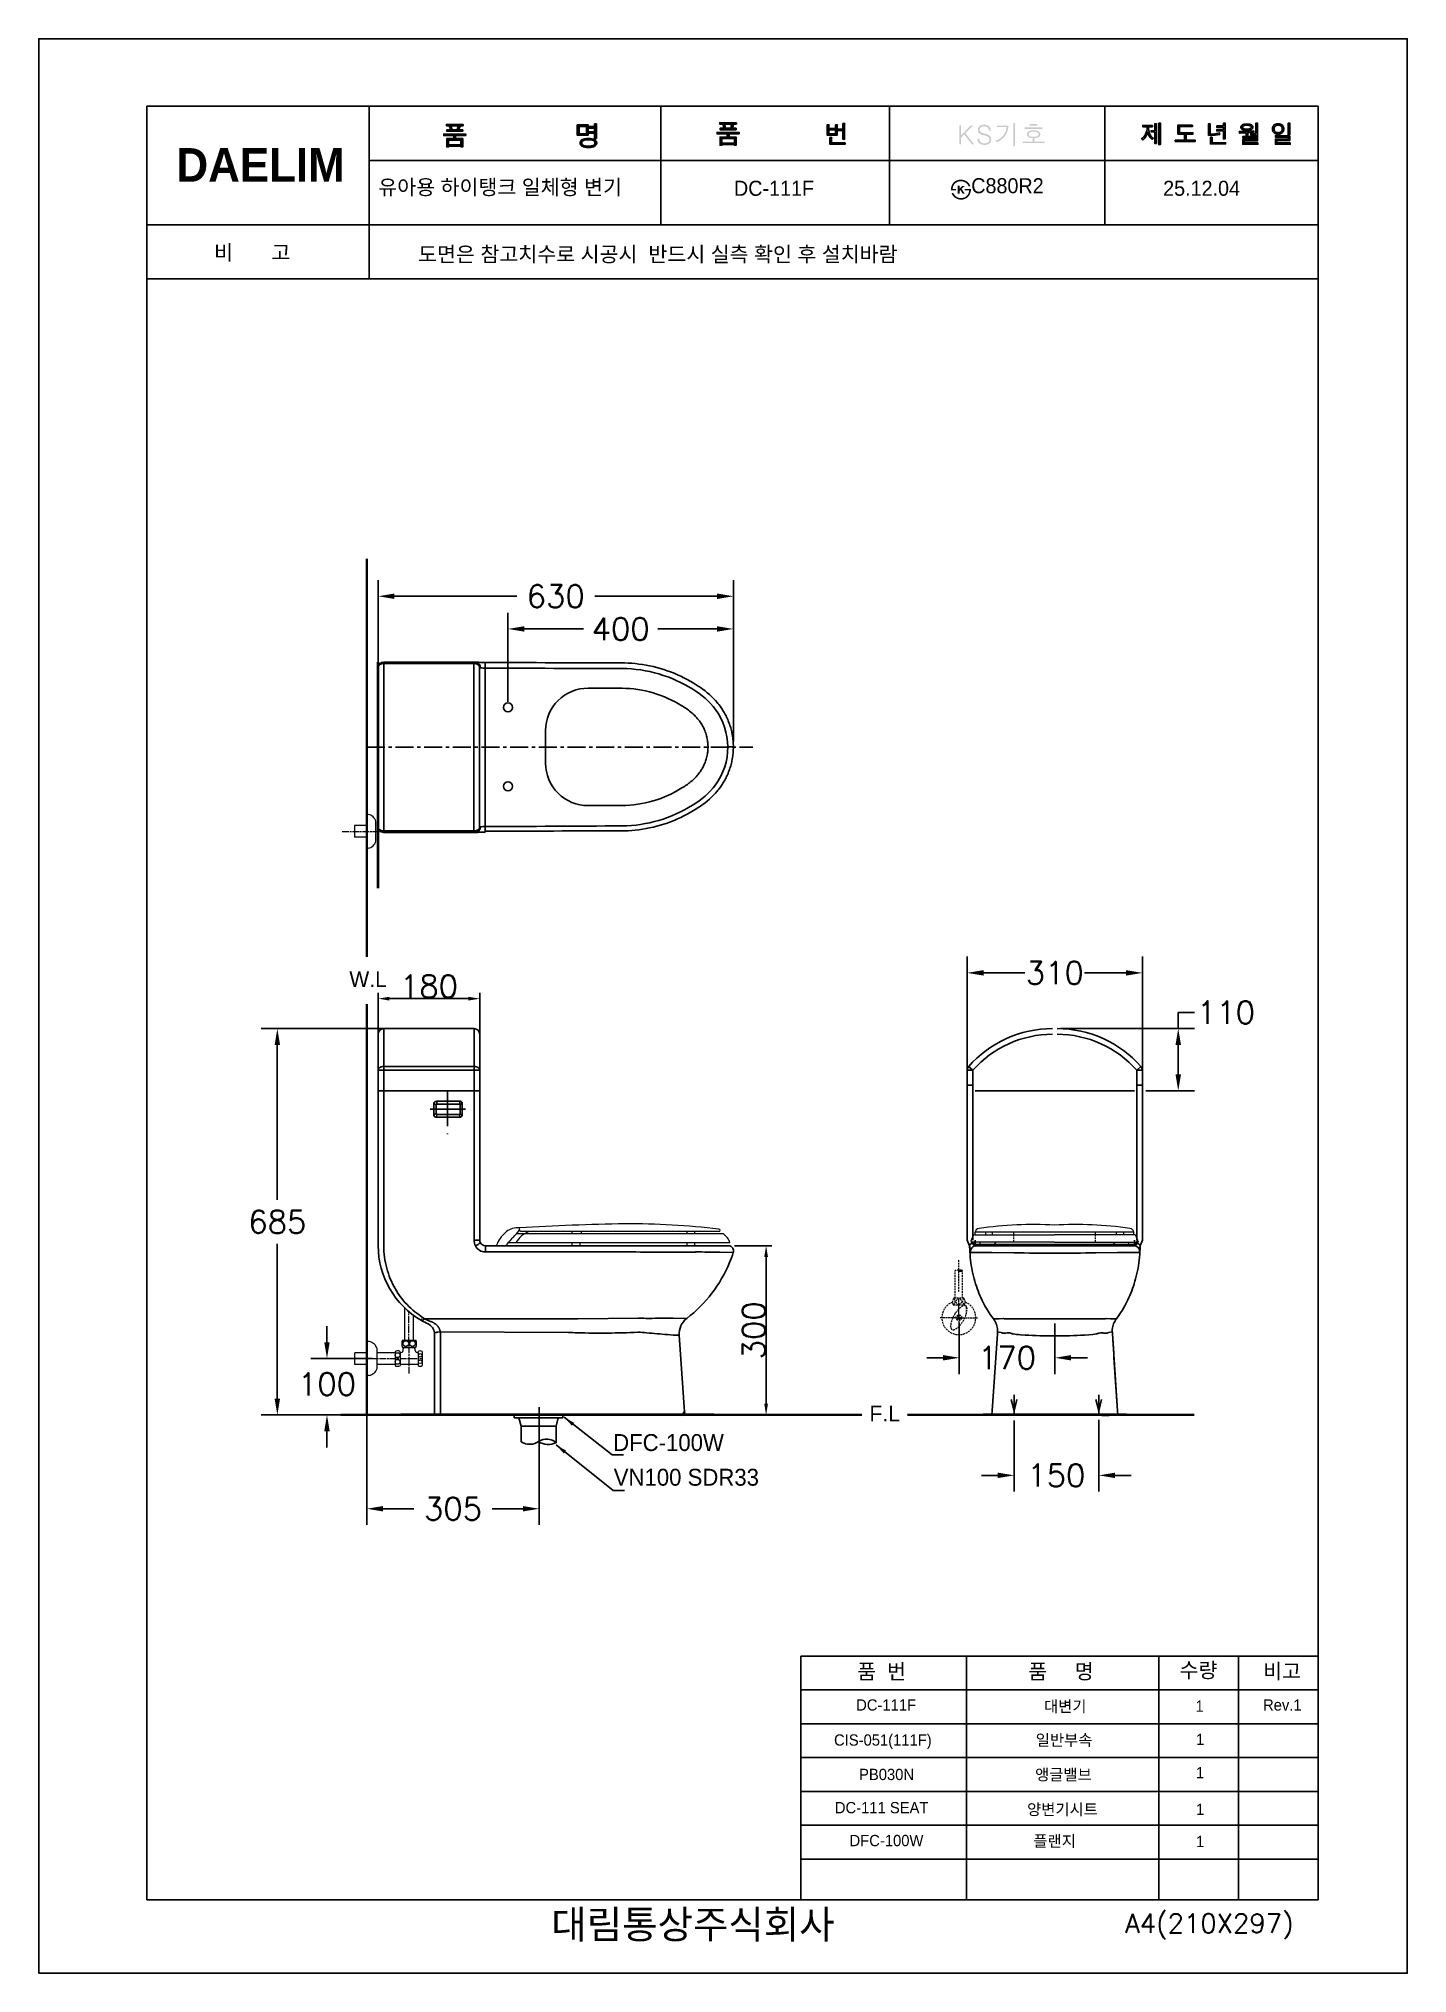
# Model space of a CAD drawing. Extents: x 60560 to 62985, y 58312 to 61742.
import ezdxf
from ezdxf.lldxf.tags import DXFTag

# ---------------------------------------------------------------- set-up
doc = ezdxf.new("R2010")
doc.units = 0
doc.header["$MEASUREMENT"] = 0
for name, pattern in [('AM_ISO02W050x2', [3.75, 3, -0.75]), ('AM_ISO08W050', [18, 12, -1.5, 3, -1.5]), ('CENTER', [50.8, 31.75, -6.35, 6.35, -6.35]), ('HIDDEN2', [4.7625, 3.175, -1.5875])]:
    doc.linetypes.add(name, pattern=pattern)
doc.layers.get('0').update_dxf_attribs({"linetype": 'CONTINUOUS'})
doc.layers.get('Defpoints').update_dxf_attribs({"linetype": 'CONTINUOUS'})
for name, color, linetype in [('001', 7, 'CONTINUOUS'), ('1', 7, 'CONTINUOUS'), ('4', 3, 'CONTINUOUS'), ('______', 7, 'CONTINUOUS'), ('CENTER', 1, 'CONTINUOUS'), ('Dim', 4, 'CONTINUOUS'), ('FAUCET', 4, 'CONTINUOUS'), ('LINE', 7, 'CONTINUOUS'), ('LINE @ 1 VP1', 7, 'CONTINUOUS'), ('LINE @ 1 VPModel', 7, 'CONTINUOUS'), ('MAIN', 7, 'CONTINUOUS'), ('TEXT', 7, 'CONTINUOUS'), ('YA', 7, 'CONTINUOUS')]:
    doc.layers.add(name, color=color, linetype=linetype)
for name, color, linetype, lineweight in [('AM_2', 54, 'CONTINUOUS', 20), ('AM_4', 40, 'CONTINUOUS', 13), ('AM_6', 2, 'CONTINUOUS', 30), ('AM_7', 4, 'AM_ISO08W050', 0), ('OUTLINE', 11, 'CONTINUOUS', 40), ('Y', 202, 'CONTINUOUS', 35)]:
    doc.layers.add(name, color=color, linetype=linetype, lineweight=lineweight)
doc.styles.add('h', font='', dxfattribs={"height": 30})
doc.styles.get("Standard").update_dxf_attribs({"font": 'txt.shx', "bigfont": 'ghs.shx'})
doc.styles.add('스타일1', font='txt.shx', dxfattribs={"bigfont": 'ghs.shx'})
doc.styles.get('h').set_extended_font_data('Haansoft Batang')
tags = doc.linetypes.add('Amconstr', pattern=[9999, 9999, 0]).pattern_tags.tags
tags[6:7] = [DXFTag(74, 4), DXFTag(75, 0), DXFTag(340, '0'), DXFTag(46, 1.0), DXFTag(50, 0.0), DXFTag(44, 0.0), DXFTag(45, 0.0)]
tags[4:5] = [DXFTag(74, 4), DXFTag(75, 0), DXFTag(340, '0'), DXFTag(46, 1.0), DXFTag(50, 0.0), DXFTag(44, 0.0), DXFTag(45, 0.0)]
doc.dimstyles.new('____________01', dxfattribs={"dimscale": 20, "dimtxt": 1, "dimasz": 1, "dimexe": 0.5, "dimexo": 0.5, "dimgap": 0.09, "dimtad": 1, "dimtoh": 1, "dimdec": 4, "dimzin": 1, "dimdsep": 46, "dimtxsty": 'Standard', "dimcen": 0.5, "dimadec": 0, "dimazin": 0, "dimtfac": 1, "dimtdec": 4, "dimtix": 1, "dimtmove": 2, "dimatfit": 3, "dimfxl": 0, "dimtolj": 1, "dimtzin": 0, "dimarcsym": 0})
doc.dimstyles.new('SERIM', dxfattribs={"dimscale": 10, "dimtxt": 3, "dimasz": 2, "dimexe": 1, "dimexo": 1.5, "dimgap": 1, "dimtad": 1, "dimtoh": 1, "dimdec": 0, "dimdsep": 46, "dimtxsty": 'h', "dimcen": -0.3, "dimclrt": 2, "dimadec": 0, "dimazin": 0, "dimtfac": 1, "dimtdec": 0, "dimtmove": 1, "dimatfit": 3, "dimfxl": 0, "dimtolj": 1, "dimtzin": 0, "dimarcsym": 0})
doc.dimstyles.get("Standard").update_dxf_attribs({"dimtxt": 0.18, "dimasz": 0.18, "dimexe": 0.18, "dimexo": 0.0625, "dimgap": 0.09, "dimtad": 0, "dimtih": 1, "dimtoh": 1, "dimdec": 4, "dimzin": 0, "dimdsep": 46, "dimtxsty": 'Standard', "dimcen": 0.09, "dimadec": 0, "dimazin": 0, "dimtfac": 1, "dimtdec": 4, "dimtofl": 0, "dimtmove": 0, "dimatfit": 0, "dimfxl": 0, "dimtolj": 1, "dimtzin": 0, "dimarcsym": 0})

msp = doc.modelspace()

# ---------------------------------------------------------------- texts
at = {"layer": 'AM_6', "color": 0, "char_height": 28, "attachment_point": 1, "style": 'h'}
for s, insert, width in [('W.L', (61109.97675, 60088.66664), 60.3460816), ('F.L', (62031.80491, 59318.32177), 71.9213627)]:
    msp.add_mtext(s, dxfattribs=dict(at, insert=insert, width=width))
at = {"layer": 'AM_6', "color": 0, "char_height": 30, "attachment_point": 4}
for s, insert in [('{\\fGulim|b0|i0|c129|p50;DFC-100W}', (61577.55164, 59252.66157)), ('{\\fGulim|b0|i0|c129|p50;VN100 SDR33}', (61578.62409, 59191.14872))]:
    msp.add_mtext(s, dxfattribs=dict(at, insert=insert))
at = {"layer": 'Dim', "color": 0, "attachment_point": 1, "style": '스타일1'}
for s, insert, char_height, width in [('{\\fGulim|b0|i0|c129|p50;   \\H0.79087x;유아용 하이탱크 일체형 변기}', (61124.44428, 61492.2186), 33.818718, 702.6974094), ('{\\fGulim|b0|i0|c129|p50;   \\H0.79087x;DC-111F}', (61754.82702, 61490.25684), 33.818718, 702.6974094), ('{\\fGulim|b0|i0|c129|p50;   \\H0.79087x;C880R2}', (62175.35192, 61494.80919), 33.818718, 702.6974094), ('{\\fGulim|b0|i0|c129|p50;   \\H0.79087x;25.12.04}', (62515.47097, 61490.25684), 33.818718, 702.6974094), ('{\\fGulim|b0|i0|c129|p50;DC-111F}', (62008.26999, 58797.60902), 20, 17), ('{\\fGulim|b0|i0|c129|p50;대변기}', (62341.14461, 58795.16476), 20, 146.9999885), ('{\\fGulim|b0|i0|c129|p50;Rev.1}', (62729.40524, 58797.60902), 20, 17), ('{\\fGulim|b0|i0|c129|p50;CIS-051(111F)}', (61969.08318, 58735.44471), 20, 147.0000068), ('{\\fGulim|b0|i0|c129|p50;일반부속}', (62326.53099, 58735.43006), 20, 211.9999885), ('{\\fGulim|b0|i0|c129|p50;PB030N}', (62013.45015, 58674.41996), 20, 17), ('{\\fGulim|b0|i0|c129|p50;앵글밸브}', (62325.43217, 58674.12161), 20, 211.9999885), ('{\\fGulim|b0|i0|c129|p50;DC-111 SEAT}', (61970.58268, 58615.51559), 20, 221.7777703), ('{\\fGulim|b0|i0|c129|p50;양변기시트}', (62311.18871, 58612.44095), 20, 314.9999885), ('{\\fGulim|b0|i0|c129|p50;DFC-100W}', (61996.59294, 58557.18223), 20, 17), ('{\\fGulim|b0|i0|c129|p50;         플랜지}', (62256.94234, 58556.18223), 20, 211.9999885), ('{\\fGulim|b0|i0|c129|p50;       대림통상주식회사\\P}', (61340.84083, 58423.44095), 50, 1090)]:
    msp.add_mtext(s, dxfattribs=dict(at, insert=insert, char_height=char_height, width=width))
for s, insert, char_height in [('{\\fGulim|b0|i0|c129|p50;비       고}', (60870.28782, 61376.25711), 26.7463), ('{\\fGulim|b0|i0|c129|p50;도면은 참고치수로 시공시  반드시 실측 확인 후 설치바람 }', (61231.92304, 61373.25711), 26.7463), ('{\\fGulim|b0|i0|c129|p50;수량}', (62581.32931, 58862.63836), 26.7463), ('{\\fGulim|b0|i0|c129|p50;품  번}', (62010.10481, 58860.25189), 26.7463), ('{\\fGulim|b0|i0|c129|p50;품     명}', (62313.35236, 58860.44659), 26.7463), ('{\\fGulim|b0|i0|c129|p50;비고}', (62729.64734, 58860.70959), 26.7463), ('{\\fGulim|b0|i0|c129|p50;1\\P}', (62609.64424, 58795.53118), 20), ('{\\fGulim|b0|i0|c129|p50;1\\P}', (62610.64423, 58736.53888), 20), ('{\\fGulim|b0|i0|c129|p50;1\\P}', (62610.5228, 58677.53888), 20), ('{\\fGulim|b0|i0|c129|p50;1\\P}', (62610.64425, 58612.58678), 20), ('{\\fGulim|b0|i0|c129|p50;1\\P}', (62610.64425, 58555.58678), 20)]:
    msp.add_mtext(s, dxfattribs=dict(at, insert=insert, char_height=char_height))
at = {"layer": 'YA', "color": 7}
msp.add_text('A4(210X297)', height=33.818718, dxfattribs=at).set_placement((62484.8585, 58383.42649))
at = {"layer": 'YA', "color": 7, "insert": (60803.67908, 61548.06758), "char_height": 59.4371851, "width": 290.8713775, "attachment_point": 1, "style": 'h'}
msp.add_mtext('{\\fHYGraphic-Medium|b1|i0|c129|p18;DAELIM}', dxfattribs=at)

# ---------------------------------------------------------------- blocks, each defined once
blk = doc.blocks.new('*U7')
at = {"layer": 'AM_4', "color": 0}
for p, q in [((-460.1, 5.5), (-67, 5.5)), ((-78.4, 20.8), (-445.4, 20.8)), ((-86.7, 25.4), (-435.2, 25.3)), ((-346.9, 25.2), (-346.9, 20.8)), ((-346.9, 5.5), (-346.9, -0.2)), ((-332.2, -0.2), (-332.2, 5.5)), ((-329.7, 20.8), (-329.7, 25.2)), ((-143.3, 25.2), (-143.3, 20.8)), ((-143.3, 5.5), (-143.3, -0.2)), ((-129.4, 20.8), (-129.4, 25.1)), ((-129.4, -0.2), (-129.4, 5.5))]:
    blk.add_line(p, q, dxfattribs=at)
for centre, major_axis, ratio, start_param, end_param in [((-146.1, -3328.5), (4265.9, 0), 0.789583, 1.595835, 1.639751), ((-262.6, -1372.2), (214.9, 1395.9), 0.954881, 0.029136, 0.152641), ((-385.7, -26), (100.8, 0), 0.789583, 2.748309, 2.811916), ((-408.1, -16), (75.4, 0), 0.789583, 2.380486, 2.78911), ((-423.4, -12.7), (-43.4, 0), 0.789583, -0.458827, -0.374462), ((-442.4, 9.1), (28.6, 0), 0.789583, 1.488981, 2.35667), ((-401.3, -22.8), (-68.8, 0), 0.789583, -0.760458, -0.483275), ((-577.9, 94.5), (-162.1, 0), 0.789583, 2.467979, 2.589366), ((-401.7, -9.4), (48.3, 0), 0.789583, 1.997263, 2.737907), ((-435.2, 29.6), (-5.45, 0), 0.789583, -0.489573, 1.570796), ((-86.8, 27.2), (-2.33, 0), 0.789583, 1.621472, 4.661713), ((-107.1, -2.8), (-41.5, 0), 0.789583, 3.40065, 3.947932)]:
    blk.add_ellipse(centre, major_axis=major_axis, ratio=ratio, start_param=start_param, end_param=end_param, dxfattribs=at)
blk = doc.blocks.new('*D15')
at = {"layer": 'Defpoints', "color": 0}
for p in [(61141.1, 59301.8), (61446.6, 59301.8), (61446.6, 59135.5)]:
    blk.add_point(p, dxfattribs=at)
at = {"layer": 'Dim', "color": 0, "lineweight": -2}
for p, q in [((61141.1, 59291.8), (61141.1, 59106.7)), ((61446.6, 59291.8), (61446.6, 59106.7)), ((61169.9, 59135.5), (61224.6, 59135.5)), ((61417.8, 59135.5), (61363, 59135.5))]:
    blk.add_line(p, q, dxfattribs=at)
at = {"layer": 'Dim', "color": 0}
for points in [[(61169.9, 59140.3), (61169.9, 59130.7), (61141.1, 59135.5)], [(61417.8, 59140.3), (61417.8, 59130.7), (61446.6, 59135.5)]]:
    blk.add_solid(points, dxfattribs=at)
at = {"layer": 'Dim', "color": 0, "insert": (61293.8, 59135.5), "char_height": 40, "attachment_point": 5}
blk.add_mtext('\\A1;305', dxfattribs=at)
blk = doc.blocks.new('*D17')
at = {"layer": 'Defpoints', "color": 0}
for p in [(61161.1, 59401.8), (61070.4, 59301.8), (61161.1, 59301.8)]:
    blk.add_point(p, dxfattribs=at)
at = {"layer": 'Dim', "color": 0, "lineweight": -2}
for p, q in [((61070.4, 59430.6), (61070.4, 59459.4)), ((61151.1, 59401.8), (61041.6, 59401.8)), ((61151.1, 59301.8), (61041.6, 59301.8)), ((61070.4, 59273), (61070.4, 59244.2))]:
    blk.add_line(p, q, dxfattribs=at)
at = {"layer": 'Dim', "color": 0}
for points in [[(61065.6, 59430.6), (61075.2, 59430.6), (61070.4, 59401.8)], [(61065.6, 59273), (61075.2, 59273), (61070.4, 59301.8)]]:
    blk.add_solid(points, dxfattribs=at)
at = {"layer": 'Dim', "color": 0, "insert": (61070.4, 59356.5), "char_height": 40, "attachment_point": 5}
blk.add_mtext('\\A1;100', dxfattribs=at)
blk = doc.blocks.new('*D18')
at = {"layer": 'Defpoints', "color": 0}
for p in [(62288.1, 59301.9), (62438.1, 59303), (62438.1, 59194.7)]:
    blk.add_point(p, dxfattribs=at)
at = {"layer": 'Dim', "color": 0, "lineweight": -2}
for p, q in [((62288.1, 59291.9), (62288.1, 59165.9)), ((62438.1, 59293), (62438.1, 59165.9)), ((62259.3, 59194.7), (62230.5, 59194.7)), ((62466.9, 59194.7), (62495.7, 59194.7))]:
    blk.add_line(p, q, dxfattribs=at)
at = {"layer": 'Dim', "color": 0}
for points in [[(62259.3, 59199.5), (62259.3, 59189.9), (62288.1, 59194.7)], [(62466.9, 59199.5), (62466.9, 59189.9), (62438.1, 59194.7)]]:
    blk.add_solid(points, dxfattribs=at)
at = {"layer": 'Dim', "color": 0, "insert": (62363.1, 59194.7), "char_height": 40, "attachment_point": 5}
blk.add_mtext('\\A1;150', dxfattribs=at)
blk = doc.blocks.new('*D19')
at = {"layer": 'Defpoints', "color": 0}
for p in [(61256.3, 59986.8), (60982.4, 59301.8), (61256.3, 59301.8)]:
    blk.add_point(p, dxfattribs=at)
at = {"layer": 'Dim', "color": 0, "lineweight": -2}
for p, q in [((61246.3, 59986.8), (60953.6, 59986.8)), ((60982.4, 59958), (60982.4, 59683.5)), ((60982.4, 59330.6), (60982.4, 59605.1)), ((61246.3, 59301.8), (60953.6, 59301.8))]:
    blk.add_line(p, q, dxfattribs=at)
at = {"layer": 'Dim', "color": 0}
for points in [[(60977.6, 59958), (60987.2, 59958), (60982.4, 59986.8)], [(60977.6, 59330.6), (60987.2, 59330.6), (60982.4, 59301.8)]]:
    blk.add_solid(points, dxfattribs=at)
at = {"layer": 'Dim', "color": 0, "insert": (60982.4, 59644.3), "char_height": 40, "attachment_point": 5}
blk.add_mtext('\\A1;685', dxfattribs=at)
blk = doc.blocks.new('*D8')
at = {"layer": '______', "color": 0, "lineweight": -2}
for p, q in [((61792.4, 59601.8), (61858.7, 59601.8)), ((61848.7, 59581.8), (61848.7, 59321.8)), ((61733.4, 59301.8), (61858.7, 59301.8))]:
    blk.add_line(p, q, dxfattribs=at)
at = {"layer": '______', "color": 0}
for points in [[(61845.3, 59581.8), (61852, 59581.8), (61848.7, 59601.8)], [(61845.3, 59321.8), (61852, 59321.8), (61848.7, 59301.8)]]:
    blk.add_solid(points, dxfattribs=at)
at = {"layer": 'Defpoints', "color": 0}
for p in [(61782.4, 59601.8), (61723.4, 59301.8), (61848.7, 59301.8)]:
    blk.add_point(p, dxfattribs=at)
at = {"layer": '______', "color": 0, "insert": (61826.9, 59451.8), "char_height": 40, "attachment_point": 5, "rotation": 90}
blk.add_mtext('\\A1;300', dxfattribs=at)
blk = doc.blocks.new('*D9')
at = {"layer": '______', "color": 0, "lineweight": -2}
for p, q in [((61161.1, 59945), (61161.1, 60050)), ((61181.1, 60040), (61321.1, 60040)), ((61341.1, 59945), (61341.1, 60050))]:
    blk.add_line(p, q, dxfattribs=at)
at = {"layer": '______', "color": 0}
for points in [[(61181.1, 60043.3), (61181.1, 60036.6), (61161.1, 60040)], [(61321.1, 60043.3), (61321.1, 60036.6), (61341.1, 60040)]]:
    blk.add_solid(points, dxfattribs=at)
at = {"layer": 'Defpoints', "color": 0}
for p in [(61341.1, 60040), (61161.1, 59935), (61341.1, 59935)]:
    blk.add_point(p, dxfattribs=at)
at = {"layer": '______', "color": 0, "insert": (61251.1, 60061.8), "char_height": 40, "attachment_point": 5}
blk.add_mtext('\\A1;180', dxfattribs=at)
blk = doc.blocks.new('*D10')
at = {"color": 0, "lineweight": -2}
for p, q in [((61161.1, 60495.8), (61161.1, 60782.3)), ((61189.9, 60753.5), (61406.7, 60753.5)), ((61761.9, 60753.5), (61545.1, 60753.5)), ((61790.7, 60495.8), (61790.7, 60782.3))]:
    blk.add_line(p, q, dxfattribs=at)
at = {"color": 0}
for points in [[(61189.9, 60758.3), (61189.9, 60748.7), (61161.1, 60753.5)], [(61761.9, 60758.3), (61761.9, 60748.7), (61790.7, 60753.5)]]:
    blk.add_solid(points, dxfattribs=at)
at = {"layer": 'Defpoints', "color": 0}
for p in [(61790.7, 60753.5), (61161.1, 60485.8), (61790.7, 60485.8)]:
    blk.add_point(p, dxfattribs=at)
at = {"color": 0, "insert": (61475.9, 60753.5), "char_height": 40, "attachment_point": 5}
blk.add_mtext('\\A1;630', dxfattribs=at)
blk = doc.blocks.new('*D11')
at = {"color": 0, "lineweight": -2}
for p, q in [((61391.2, 60566.4), (61391.2, 60724.3)), ((61790.7, 60496.4), (61790.7, 60724.3)), ((61420, 60695.5), (61525.1, 60695.5)), ((61761.9, 60695.5), (61656.8, 60695.5))]:
    blk.add_line(p, q, dxfattribs=at)
at = {"color": 0}
for points in [[(61420, 60700.3), (61420, 60690.7), (61391.2, 60695.5)], [(61761.9, 60700.3), (61761.9, 60690.7), (61790.7, 60695.5)]]:
    blk.add_solid(points, dxfattribs=at)
at = {"layer": 'Defpoints', "color": 0}
for p in [(61790.7, 60695.5), (61391.2, 60556.4), (61790.7, 60486.4)]:
    blk.add_point(p, dxfattribs=at)
at = {"color": 0, "insert": (61590.9, 60695.5), "char_height": 40, "attachment_point": 5}
blk.add_mtext('\\A1;400', dxfattribs=at)
blk = doc.blocks.new('*D12')
at = {"color": 0, "lineweight": -2}
for p, q in [((62579.1, 59986.8), (62579.1, 60015.6)), ((62579.1, 60015.6), (62607.9, 60015.6)), ((62370.5, 59986.8), (62607.9, 59986.8)), ((62579.1, 59905.6), (62579.1, 59958)), ((62521.5, 59876.8), (62607.9, 59876.8))]:
    blk.add_line(p, q, dxfattribs=at)
at = {"color": 0}
for points in [[(62574.3, 59958), (62583.9, 59958), (62579.1, 59986.8)], [(62574.3, 59905.6), (62583.9, 59905.6), (62579.1, 59876.8)]]:
    blk.add_solid(points, dxfattribs=at)
at = {"layer": 'Defpoints', "color": 0}
for p in [(62360.5, 59986.8), (62579.1, 59986.8), (62511.5, 59876.8)]:
    blk.add_point(p, dxfattribs=at)
at = {"color": 0, "insert": (62663.8, 60015.6), "char_height": 40, "attachment_point": 5}
blk.add_mtext('\\A1;110', dxfattribs=at)
blk = doc.blocks.new('*D13')
at = {"color": 0, "lineweight": -2}
for p, q in [((62190.9, 59464.9), (62190.9, 59374.4)), ((62360.5, 59463.7), (62360.5, 59374.4)), ((62162.1, 59403.2), (62133.3, 59403.2)), ((62389.3, 59403.2), (62418.1, 59403.2))]:
    blk.add_line(p, q, dxfattribs=at)
at = {"color": 0}
for points in [[(62162.1, 59408), (62162.1, 59398.4), (62190.9, 59403.2)], [(62389.3, 59408), (62389.3, 59398.4), (62360.5, 59403.2)]]:
    blk.add_solid(points, dxfattribs=at)
at = {"layer": 'Defpoints', "color": 0}
for p in [(62190.9, 59474.9), (62360.5, 59473.7), (62190.9, 59403.2)]:
    blk.add_point(p, dxfattribs=at)
at = {"color": 0, "insert": (62275.7, 59403.2), "char_height": 40, "attachment_point": 5}
blk.add_mtext('\\A1;170', dxfattribs=at)
blk = doc.blocks.new('*D14')
at = {"color": 0, "lineweight": -2}
for p, q in [((62205.2, 59896.8), (62205.2, 60114.5)), ((62515.5, 59896.8), (62515.5, 60114.5)), ((62234, 60085.7), (62307.4, 60085.7)), ((62486.7, 60085.7), (62413.2, 60085.7))]:
    blk.add_line(p, q, dxfattribs=at)
at = {"color": 0}
for points in [[(62234, 60090.5), (62234, 60080.9), (62205.2, 60085.7)], [(62486.7, 60090.5), (62486.7, 60080.9), (62515.5, 60085.7)]]:
    blk.add_solid(points, dxfattribs=at)
at = {"layer": 'Defpoints', "color": 0}
for p in [(62515.5, 60085.7), (62205.2, 59886.8), (62515.5, 59886.8)]:
    blk.add_point(p, dxfattribs=at)
at = {"color": 0, "insert": (62360.3, 60085.7), "char_height": 40, "attachment_point": 5}
blk.add_mtext('\\A1;310', dxfattribs=at)
blk = doc.blocks.new('*U59')
at = {"layer": 'LINE @ 1 VP1', "linetype": 'Amconstr'}
h = blk.add_hatch(color=256, dxfattribs=at)
h.dxf.hatch_style = 1
h.paths.add_polyline_path([(62201.9, 61574.6), (62215.7, 61588.7), (62211.7, 61588.7), (62194.2, 61570.7), (62194.2, 61588.7), (62191.1, 61588.7), (62191.1, 61554.8), (62194.2, 61554.8), (62194.2, 61566.7), (62199.8, 61572.5), (62213.5, 61554.8), (62217.3, 61554.8)])
h.paths.add_polyline_path([(62228.3, 61577), (62228, 61577.4), (62227.8, 61577.8), (62227.6, 61578.3), (62227.5, 61578.8), (62227.4, 61579.3), (62227.3, 61580.4), (62227.3, 61581.2), (62227.4, 61581.9), (62227.6, 61582.5), (62227.8, 61583.1), (62228, 61583.7), (62228.4, 61584.2), (62228.8, 61584.7), (62229.3, 61585.2), (62229.8, 61585.6), (62230.4, 61585.9), (62231, 61586.2), (62231.7, 61586.4), (62233.3, 61586.7), (62235.1, 61586.8), (62236.9, 61586.7), (62238.5, 61586.3), (62239.3, 61586.1), (62240, 61585.7), (62240.6, 61585.3), (62241.2, 61584.9), (62241.7, 61584.4), (62242.1, 61583.8), (62242.5, 61583.2), (62242.8, 61582.5), (62243.1, 61581.8), (62243.2, 61581), (62243.4, 61579.3), (62246.7, 61579.3), (62246.4, 61581.6), (62246.2, 61582.7), (62245.9, 61583.6), (62245.4, 61584.5), (62244.9, 61585.4), (62244.3, 61586.2), (62243.6, 61586.9), (62242.8, 61587.5), (62241.9, 61588.1), (62241, 61588.5), (62240, 61588.9), (62237.8, 61589.4), (62235.2, 61589.6), (62232.7, 61589.4), (62230.5, 61589), (62229.5, 61588.6), (62228.6, 61588.2), (62227.7, 61587.7), (62226.9, 61587.1), (62226.3, 61586.4), (62225.7, 61585.7), (62225.1, 61585), (62224.7, 61584.2), (62224.4, 61583.3), (62224.2, 61582.4), (62224, 61581.5), (62224, 61580.5), (62224.1, 61578.6), (62224.3, 61577.8), (62224.6, 61577), (62224.9, 61576.3), (62225.3, 61575.6), (62225.8, 61575), (62226.3, 61574.4), (62226.9, 61574), (62227.5, 61573.5), (62229.1, 61572.7), (62233.3, 61571.2), (62236.5, 61570.5), (62240.2, 61569.3), (62241.6, 61568.7), (62242.1, 61568.3), (62242.6, 61568), (62243, 61567.6), (62243.4, 61567.1), (62243.7, 61566.6), (62244, 61566), (62244.2, 61565.4), (62244.3, 61564.7), (62244.5, 61563.3), (62244.4, 61562.5), (62244.3, 61561.8), (62244.1, 61561.1), (62243.9, 61560.5), (62243.6, 61559.9), (62243.2, 61559.4), (62242.7, 61558.9), (62242.2, 61558.4), (62241.6, 61558), (62241, 61557.6), (62240.3, 61557.3), (62239.5, 61557), (62237.9, 61556.7), (62236, 61556.6), (62233.8, 61556.7), (62231.9, 61557.1), (62231.1, 61557.4), (62230.3, 61557.8), (62229.6, 61558.3), (62228.9, 61558.8), (62228.3, 61559.4), (62227.9, 61560), (62227.4, 61560.7), (62227.1, 61561.5), (62226.8, 61562.3), (62226.6, 61563.1), (62226.5, 61565), (62223.2, 61565), (62223.2, 61564.8), (62223.4, 61562.3), (62223.7, 61561.2), (62224.1, 61560.1), (62224.5, 61559.1), (62225.1, 61558.2), (62225.7, 61557.4), (62226.5, 61556.7), (62227.3, 61556), (62228.3, 61555.4), (62229.3, 61554.9), (62230.5, 61554.5), (62233, 61554), (62236, 61553.8), (62238.5, 61554), (62240.8, 61554.5), (62241.8, 61554.9), (62242.8, 61555.3), (62243.6, 61555.9), (62244.5, 61556.5), (62245.2, 61557.2), (62245.8, 61557.9), (62246.4, 61558.7), (62246.8, 61559.6), (62247.1, 61560.5), (62247.4, 61561.5), (62247.5, 61562.5), (62247.6, 61563.6), (62247.4, 61565.5), (62247.2, 61566.4), (62246.9, 61567.3), (62246.6, 61568), (62246.1, 61568.7), (62245.6, 61569.4), (62245, 61570), (62244.4, 61570.6), (62243.6, 61571.1), (62241.8, 61572), (62239.6, 61572.9), (62237, 61573.6), (62233, 61574.6), (62231.5, 61575), (62230.3, 61575.5), (62229.4, 61576), (62229, 61576.3), (62228.6, 61576.7)])
h.paths.add_polyline_path([(62277.6, 61582.5), (62278.4, 61588.2), (62257.7, 61588.2), (62257.7, 61585.6), (62275, 61585.6), (62274.3, 61581.2), (62273, 61577.1), (62271, 61573.3), (62268.5, 61569.9), (62265.8, 61567), (62262.6, 61564.6), (62259.1, 61562.6), (62255.1, 61561), (62257.3, 61558.4), (62261.6, 61560.5), (62265.4, 61563), (62268.7, 61565.8), (62271.5, 61568.8), (62274.1, 61572.9), (62276.1, 61577.4)])
h.paths.add_polyline_path([(62290, 61590.7), (62290.1, 61591.2), (62290.3, 61591.6), (62290.4, 61591.8), (62290.4, 61591.9), (62290.5, 61592), (62290.5, 61592.1), (62290.5, 61592.1), (62290.5, 61592.1), (62290.5, 61592.1), (62290.5, 61592.2), (62290.5, 61592.2), (62290.5, 61592.2), (62290.4, 61592.2), (62290.4, 61592.2), (62290.4, 61592.2), (62290.4, 61592.2), (62290.3, 61592.3), (62290, 61592.3), (62289, 61592.4), (62286.8, 61592.4), (62286.8, 61551), (62290, 61551)])
h.paths.add_polyline_path([(62329.4, 61590.6), (62316, 61590.6), (62316, 61588.2), (62329.4, 61588.2)])
h.paths.add_polyline_path([(62338.4, 61584.7), (62307.1, 61584.7), (62307.1, 61582.2), (62338.4, 61582.2)])
h.paths.add_polyline_path([(62331.7, 61577.6), (62330.9, 61578.1), (62329.9, 61578.5), (62327.9, 61579.1), (62325.5, 61579.5), (62322.7, 61579.6), (62320, 61579.5), (62317.6, 61579.1), (62315.5, 61578.5), (62314.6, 61578.1), (62313.7, 61577.6), (62313.1, 61577.1), (62312.5, 61576.6), (62312, 61576), (62311.6, 61575.4), (62311.3, 61574.8), (62311.1, 61574.1), (62311, 61573.4), (62310.9, 61572.6), (62311, 61572), (62311.1, 61571.3), (62311.3, 61570.7), (62311.5, 61570.1), (62311.9, 61569.6), (62312.3, 61569), (62312.8, 61568.5), (62313.4, 61568.1), (62314.1, 61567.6), (62314.9, 61567.2), (62316.7, 61566.5), (62318.8, 61566.1), (62321.2, 61565.8), (62321.2, 61559.4), (62303.2, 61559.4), (62303.2, 61556.9), (62342.2, 61556.9), (62342.2, 61559.4), (62324.3, 61559.4), (62324.3, 61565.8), (62326.7, 61566.1), (62328.8, 61566.5), (62330.6, 61567.2), (62331.4, 61567.6), (62332.1, 61568.1), (62332.7, 61568.5), (62333.2, 61569), (62333.6, 61569.6), (62333.9, 61570.1), (62334.2, 61570.7), (62334.4, 61571.3), (62334.5, 61572), (62334.6, 61572.6), (62334.5, 61573.4), (62334.4, 61574.1), (62334.2, 61574.8), (62333.9, 61575.4), (62333.4, 61576), (62333, 61576.6), (62332.4, 61577.1)])
h.paths.add_polyline_path([(62318.8, 61576.9), (62320.6, 61577.2), (62322.7, 61577.2), (62324.8, 61577.2), (62326.7, 61576.9), (62328.2, 61576.6), (62328.8, 61576.3), (62329.4, 61576), (62329.9, 61575.7), (62330.4, 61575.4), (62330.8, 61575), (62331.1, 61574.6), (62331.3, 61574.2), (62331.5, 61573.7), (62331.6, 61573.2), (62331.6, 61572.7), (62331.6, 61572.2), (62331.5, 61571.7), (62331.3, 61571.2), (62331.1, 61570.8), (62330.8, 61570.4), (62330.4, 61570), (62329.9, 61569.7), (62329.4, 61569.3), (62328.8, 61569.1), (62328.2, 61568.8), (62326.6, 61568.4), (62324.8, 61568.2), (62322.7, 61568.1), (62320.6, 61568.2), (62318.8, 61568.4), (62317.2, 61568.8), (62316.6, 61569.1), (62316, 61569.3), (62315.5, 61569.7), (62315, 61570), (62314.7, 61570.4), (62314.4, 61570.8), (62314.2, 61571.2), (62314, 61571.7), (62313.9, 61572.2), (62313.9, 61572.7), (62313.9, 61573.2), (62314, 61573.7), (62314.2, 61574.2), (62314.4, 61574.6), (62314.7, 61575), (62315, 61575.4), (62315.5, 61575.7), (62316, 61576), (62316.6, 61576.3), (62317.2, 61576.6)], flags=16)
h.paths.add_polyline_path([(62533.4, 61588.3), (62516.2, 61588.3), (62516.2, 61586), (62524, 61586), (62523.8, 61582.4), (62523.2, 61579), (62522.4, 61575.8), (62521.2, 61572.8), (62519.7, 61570.2), (62518.1, 61568), (62516.3, 61566.2), (62514.3, 61564.7), (62516.2, 61562.5), (62519.1, 61565.4), (62521.6, 61568.6), (62523.6, 61572.2), (62525, 61575.9), (62525.3, 61574.3), (62525.9, 61572.6), (62526.7, 61570.9), (62527.8, 61569.1), (62530.1, 61566.2), (62532.7, 61563.6), (62534.8, 61565.8), (62532.8, 61567.2), (62531.1, 61568.9), (62529.6, 61571), (62528.4, 61573.4), (62527.3, 61576.3), (62526.7, 61579.4), (62526.5, 61582.6), (62526.8, 61586), (62533.4, 61586)])
h.paths.add_polyline_path([(62540.3, 61590), (62540.3, 61590.4), (62540.5, 61590.7), (62540.6, 61590.9), (62540.6, 61591.1), (62540.6, 61591.1), (62540.6, 61591.2), (62540.6, 61591.2), (62540.6, 61591.2), (62540.6, 61591.2), (62540.6, 61591.2), (62540.6, 61591.2), (62540.6, 61591.3), (62540.5, 61591.3), (62540.4, 61591.3), (62540.2, 61591.4), (62539.4, 61591.4), (62537.4, 61591.4), (62537.4, 61578.9), (62531, 61578.9), (62531, 61576.7), (62537.4, 61576.7), (62537.4, 61556.6), (62540.3, 61556.6)])
h.paths.add_polyline_path([(62547.4, 61590.8), (62547.4, 61591.1), (62547.6, 61591.4), (62547.7, 61591.6), (62547.7, 61591.7), (62547.8, 61591.8), (62547.8, 61591.9), (62547.8, 61591.9), (62547.7, 61591.9), (62547.7, 61591.9), (62547.7, 61591.9), (62547.7, 61591.9), (62547.7, 61592), (62547.7, 61592), (62547.7, 61592), (62547.6, 61592), (62547.5, 61592), (62547.4, 61592.1), (62547.2, 61592.1), (62546.8, 61592.1), (62544.6, 61592.1), (62544.6, 61554.5), (62547.4, 61554.5)])
h.paths.add_polyline_path([(62604.4, 61589.1), (62578.7, 61589.1), (62578.7, 61573), (62590.1, 61573), (62590.1, 61562.1), (62573.8, 61562.1), (62573.8, 61559.8), (62609.2, 61559.8), (62609.2, 61562.1), (62592.9, 61562.1), (62592.9, 61573), (62605, 61573), (62605, 61575.3), (62581.5, 61575.3), (62581.5, 61586.7), (62604.4, 61586.7)])
h.paths.add_polyline_path([(62635.6, 61589.4), (62635.7, 61589.9), (62635.8, 61590.4), (62635.9, 61590.6), (62635.9, 61590.7), (62635.9, 61590.8), (62635.9, 61590.8), (62635.9, 61590.9), (62635.9, 61590.9), (62635.9, 61590.9), (62635.9, 61591), (62635.9, 61591), (62635.9, 61591), (62635.8, 61591), (62635.8, 61591), (62635.7, 61591.1), (62635.6, 61591.1), (62635.4, 61591.2), (62634.6, 61591.2), (62632.7, 61591.2), (62632.7, 61570.6), (62644.3, 61571.1), (62652.8, 61572.5), (62652.4, 61574.9), (62643.8, 61573.4), (62635.6, 61573)])
h.paths.add_polyline_path([(62662.1, 61590.8), (62662.1, 61591.2), (62662.2, 61591.5), (62662.3, 61591.6), (62662.4, 61591.8), (62662.4, 61591.8), (62662.4, 61591.9), (62662.4, 61591.9), (62662.4, 61591.9), (62662.4, 61591.9), (62662.4, 61591.9), (62662.4, 61591.9), (62662.3, 61592), (62662.3, 61592), (62662.3, 61592), (62662.3, 61592), (62662.2, 61592), (62662.1, 61592.1), (62661.8, 61592.1), (62661.5, 61592.1), (62659.2, 61592.1), (62659.2, 61587.4), (62647.3, 61587.4), (62647.3, 61585), (62659.2, 61585), (62659.2, 61581), (62647.3, 61581), (62647.3, 61578.7), (62659.2, 61578.7), (62659.2, 61564.4), (62662.1, 61564.4)])
h.paths.add_polyline_path([(62638.9, 61566), (62639, 61566.3), (62639.1, 61566.6), (62639.2, 61566.8), (62639.2, 61566.9), (62639.2, 61567), (62639.3, 61567), (62639.3, 61567), (62639.2, 61567.1), (62639.2, 61567.1), (62639.2, 61567.1), (62639.2, 61567.1), (62639.2, 61567.1), (62639.2, 61567.1), (62639.1, 61567.2), (62639, 61567.2), (62638.9, 61567.2), (62638.2, 61567.3), (62636.1, 61567.3), (62636.1, 61555.4), (62662.9, 61555.4), (62662.9, 61557.7), (62638.9, 61557.7)])
h.paths.add_polyline_path([(62710.9, 61583), (62711.2, 61583.5), (62711.4, 61584.1), (62711.5, 61584.6), (62711.5, 61585.2), (62711.5, 61585.8), (62711.4, 61586.4), (62711.2, 61586.9), (62710.9, 61587.4), (62710.5, 61587.9), (62710, 61588.4), (62709.5, 61588.8), (62708.9, 61589.2), (62707.2, 61589.9), (62705.4, 61590.4), (62703.2, 61590.8), (62700.8, 61590.9), (62698.3, 61590.8), (62696.2, 61590.4), (62694.3, 61589.9), (62692.7, 61589.2), (62692.1, 61588.8), (62691.5, 61588.4), (62691.1, 61587.9), (62690.7, 61587.4), (62690.4, 61586.9), (62690.2, 61586.4), (62690.1, 61585.8), (62690, 61585.2), (62690.1, 61584.6), (62690.2, 61584.1), (62690.4, 61583.5), (62690.7, 61583), (62691.1, 61582.6), (62691.5, 61582.1), (62692.1, 61581.7), (62692.7, 61581.3), (62693.5, 61580.9), (62694.3, 61580.5), (62696.2, 61580), (62698.3, 61579.7), (62700.8, 61579.6), (62703.2, 61579.7), (62705.4, 61580), (62707.2, 61580.5), (62708.1, 61580.9), (62708.9, 61581.3), (62709.5, 61581.7), (62710, 61582.1), (62710.5, 61582.6)])
h.paths.add_polyline_path([(62707.6, 61583.2), (62707.2, 61583), (62706.7, 61582.7), (62705.5, 61582.3), (62704.2, 61582), (62700.8, 61581.7), (62697.4, 61582), (62696, 61582.3), (62694.8, 61582.7), (62694.4, 61583), (62694, 61583.2), (62693.6, 61583.5), (62693.4, 61583.8), (62693.2, 61584.1), (62693, 61584.5), (62692.9, 61584.6), (62692.9, 61584.8), (62692.9, 61585.2), (62692.9, 61585.6), (62693, 61585.9), (62693.2, 61586.3), (62693.4, 61586.6), (62693.6, 61586.9), (62694, 61587.2), (62694.4, 61587.4), (62694.8, 61587.7), (62696, 61588.1), (62697.4, 61588.4), (62700.8, 61588.7), (62704.1, 61588.4), (62705.5, 61588.1), (62706.7, 61587.7), (62707.2, 61587.4), (62707.6, 61587.2), (62707.9, 61586.9), (62708.2, 61586.6), (62708.4, 61586.3), (62708.6, 61585.9), (62708.6, 61585.8), (62708.7, 61585.6), (62708.7, 61585.2), (62708.7, 61584.8), (62708.6, 61584.6), (62708.6, 61584.5), (62708.5, 61584.3), (62708.4, 61584.1), (62708.2, 61583.8), (62707.9, 61583.5)], flags=16)
h.paths.add_polyline_path([(62713.1, 61576.3), (62712.8, 61578.5), (62697.9, 61577.4), (62687.3, 61577.3), (62687.7, 61575.2), (62687.8, 61574.8), (62687.8, 61574.5), (62687.9, 61574.4), (62687.9, 61574.3), (62688, 61574.3), (62688, 61574.3), (62688, 61574.3), (62688, 61574.3), (62688, 61574.3), (62688, 61574.3), (62688.1, 61574.3), (62688.1, 61574.3), (62688.1, 61574.3), (62688.1, 61574.3), (62688.2, 61574.3), (62688.2, 61574.3), (62688.3, 61574.4), (62688.5, 61574.6), (62688.8, 61574.8), (62689.2, 61574.9), (62699.4, 61575.3), (62699.4, 61569.4), (62702.2, 61569.4), (62702.2, 61575.3), (62707.7, 61575.8)])
at = {"layer": 'LINE @ 1 VPModel', "linetype": 'Amconstr'}
h = blk.add_hatch(color=256, dxfattribs=at)
h.dxf.hatch_style = 1
h.paths.add_polyline_path([(62201.9, 61574.6), (62215.7, 61588.7), (62211.7, 61588.7), (62194.2, 61570.7), (62194.2, 61588.7), (62191.1, 61588.7), (62191.1, 61554.8), (62194.2, 61554.8), (62194.2, 61566.7), (62199.8, 61572.5), (62213.5, 61554.8), (62217.3, 61554.8)])
h.paths.add_polyline_path([(62228.3, 61577), (62228, 61577.4), (62227.8, 61577.8), (62227.6, 61578.3), (62227.5, 61578.8), (62227.4, 61579.3), (62227.3, 61580.4), (62227.3, 61581.2), (62227.4, 61581.9), (62227.6, 61582.5), (62227.8, 61583.1), (62228, 61583.7), (62228.4, 61584.2), (62228.8, 61584.7), (62229.3, 61585.2), (62229.8, 61585.6), (62230.4, 61585.9), (62231, 61586.2), (62231.7, 61586.4), (62233.3, 61586.7), (62235.1, 61586.8), (62236.9, 61586.7), (62238.5, 61586.3), (62239.3, 61586.1), (62240, 61585.7), (62240.6, 61585.3), (62241.2, 61584.9), (62241.7, 61584.4), (62242.1, 61583.8), (62242.5, 61583.2), (62242.8, 61582.5), (62243.1, 61581.8), (62243.2, 61581), (62243.4, 61579.3), (62246.7, 61579.3), (62246.4, 61581.6), (62246.2, 61582.7), (62245.9, 61583.6), (62245.4, 61584.5), (62244.9, 61585.4), (62244.3, 61586.2), (62243.6, 61586.9), (62242.8, 61587.5), (62241.9, 61588.1), (62241, 61588.5), (62240, 61588.9), (62237.8, 61589.4), (62235.2, 61589.6), (62232.7, 61589.4), (62230.5, 61589), (62229.5, 61588.6), (62228.6, 61588.2), (62227.7, 61587.7), (62226.9, 61587.1), (62226.3, 61586.4), (62225.7, 61585.7), (62225.1, 61585), (62224.7, 61584.2), (62224.4, 61583.3), (62224.2, 61582.4), (62224, 61581.5), (62224, 61580.5), (62224.1, 61578.6), (62224.3, 61577.8), (62224.6, 61577), (62224.9, 61576.3), (62225.3, 61575.6), (62225.8, 61575), (62226.3, 61574.4), (62226.9, 61574), (62227.5, 61573.5), (62229.1, 61572.7), (62233.3, 61571.2), (62236.5, 61570.5), (62240.2, 61569.3), (62241.6, 61568.7), (62242.1, 61568.3), (62242.6, 61568), (62243, 61567.6), (62243.4, 61567.1), (62243.7, 61566.6), (62244, 61566), (62244.2, 61565.4), (62244.3, 61564.7), (62244.5, 61563.3), (62244.4, 61562.5), (62244.3, 61561.8), (62244.1, 61561.1), (62243.9, 61560.5), (62243.6, 61559.9), (62243.2, 61559.4), (62242.7, 61558.9), (62242.2, 61558.4), (62241.6, 61558), (62241, 61557.6), (62240.3, 61557.3), (62239.5, 61557), (62237.9, 61556.7), (62236, 61556.6), (62233.8, 61556.7), (62231.9, 61557.1), (62231.1, 61557.4), (62230.3, 61557.8), (62229.6, 61558.3), (62228.9, 61558.8), (62228.3, 61559.4), (62227.9, 61560), (62227.4, 61560.7), (62227.1, 61561.5), (62226.8, 61562.3), (62226.6, 61563.1), (62226.5, 61565), (62223.2, 61565), (62223.2, 61564.8), (62223.4, 61562.3), (62223.7, 61561.2), (62224.1, 61560.1), (62224.5, 61559.1), (62225.1, 61558.2), (62225.7, 61557.4), (62226.5, 61556.7), (62227.3, 61556), (62228.3, 61555.4), (62229.3, 61554.9), (62230.5, 61554.5), (62233, 61554), (62236, 61553.8), (62238.5, 61554), (62240.8, 61554.5), (62241.8, 61554.9), (62242.8, 61555.3), (62243.6, 61555.9), (62244.5, 61556.5), (62245.2, 61557.2), (62245.8, 61557.9), (62246.4, 61558.7), (62246.8, 61559.6), (62247.1, 61560.5), (62247.4, 61561.5), (62247.5, 61562.5), (62247.6, 61563.6), (62247.4, 61565.5), (62247.2, 61566.4), (62246.9, 61567.3), (62246.6, 61568), (62246.1, 61568.7), (62245.6, 61569.4), (62245, 61570), (62244.4, 61570.6), (62243.6, 61571.1), (62241.8, 61572), (62239.6, 61572.9), (62237, 61573.6), (62233, 61574.6), (62231.5, 61575), (62230.3, 61575.5), (62229.4, 61576), (62229, 61576.3), (62228.6, 61576.7)])
h.paths.add_polyline_path([(62277.6, 61582.5), (62278.4, 61588.2), (62257.7, 61588.2), (62257.7, 61585.6), (62275, 61585.6), (62274.3, 61581.2), (62273, 61577.1), (62271, 61573.3), (62268.5, 61569.9), (62265.8, 61567), (62262.6, 61564.6), (62259.1, 61562.6), (62255.1, 61561), (62257.3, 61558.4), (62261.6, 61560.5), (62265.4, 61563), (62268.7, 61565.8), (62271.5, 61568.8), (62274.1, 61572.9), (62276.1, 61577.4)])
h.paths.add_polyline_path([(62290, 61590.7), (62290.1, 61591.2), (62290.3, 61591.6), (62290.4, 61591.8), (62290.4, 61591.9), (62290.5, 61592), (62290.5, 61592.1), (62290.5, 61592.1), (62290.5, 61592.1), (62290.5, 61592.1), (62290.5, 61592.2), (62290.5, 61592.2), (62290.5, 61592.2), (62290.4, 61592.2), (62290.4, 61592.2), (62290.4, 61592.2), (62290.4, 61592.2), (62290.3, 61592.3), (62290, 61592.3), (62289, 61592.4), (62286.8, 61592.4), (62286.8, 61551), (62290, 61551)])
h.paths.add_polyline_path([(62329.4, 61590.6), (62316, 61590.6), (62316, 61588.2), (62329.4, 61588.2)])
h.paths.add_polyline_path([(62338.4, 61584.7), (62307.1, 61584.7), (62307.1, 61582.2), (62338.4, 61582.2)])
h.paths.add_polyline_path([(62331.7, 61577.6), (62330.9, 61578.1), (62329.9, 61578.5), (62327.9, 61579.1), (62325.5, 61579.5), (62322.7, 61579.6), (62320, 61579.5), (62317.6, 61579.1), (62315.5, 61578.5), (62314.6, 61578.1), (62313.7, 61577.6), (62313.1, 61577.1), (62312.5, 61576.6), (62312, 61576), (62311.6, 61575.4), (62311.3, 61574.8), (62311.1, 61574.1), (62311, 61573.4), (62310.9, 61572.6), (62311, 61572), (62311.1, 61571.3), (62311.3, 61570.7), (62311.5, 61570.1), (62311.9, 61569.6), (62312.3, 61569), (62312.8, 61568.5), (62313.4, 61568.1), (62314.1, 61567.6), (62314.9, 61567.2), (62316.7, 61566.5), (62318.8, 61566.1), (62321.2, 61565.8), (62321.2, 61559.4), (62303.2, 61559.4), (62303.2, 61556.9), (62342.2, 61556.9), (62342.2, 61559.4), (62324.3, 61559.4), (62324.3, 61565.8), (62326.7, 61566.1), (62328.8, 61566.5), (62330.6, 61567.2), (62331.4, 61567.6), (62332.1, 61568.1), (62332.7, 61568.5), (62333.2, 61569), (62333.6, 61569.6), (62333.9, 61570.1), (62334.2, 61570.7), (62334.4, 61571.3), (62334.5, 61572), (62334.6, 61572.6), (62334.5, 61573.4), (62334.4, 61574.1), (62334.2, 61574.8), (62333.9, 61575.4), (62333.4, 61576), (62333, 61576.6), (62332.4, 61577.1)])
h.paths.add_polyline_path([(62318.8, 61576.9), (62320.6, 61577.2), (62322.7, 61577.2), (62324.8, 61577.2), (62326.7, 61576.9), (62328.2, 61576.6), (62328.8, 61576.3), (62329.4, 61576), (62329.9, 61575.7), (62330.4, 61575.4), (62330.8, 61575), (62331.1, 61574.6), (62331.3, 61574.2), (62331.5, 61573.7), (62331.6, 61573.2), (62331.6, 61572.7), (62331.6, 61572.2), (62331.5, 61571.7), (62331.3, 61571.2), (62331.1, 61570.8), (62330.8, 61570.4), (62330.4, 61570), (62329.9, 61569.7), (62329.4, 61569.3), (62328.8, 61569.1), (62328.2, 61568.8), (62326.6, 61568.4), (62324.8, 61568.2), (62322.7, 61568.1), (62320.6, 61568.2), (62318.8, 61568.4), (62317.2, 61568.8), (62316.6, 61569.1), (62316, 61569.3), (62315.5, 61569.7), (62315, 61570), (62314.7, 61570.4), (62314.4, 61570.8), (62314.2, 61571.2), (62314, 61571.7), (62313.9, 61572.2), (62313.9, 61572.7), (62313.9, 61573.2), (62314, 61573.7), (62314.2, 61574.2), (62314.4, 61574.6), (62314.7, 61575), (62315, 61575.4), (62315.5, 61575.7), (62316, 61576), (62316.6, 61576.3), (62317.2, 61576.6)], flags=16)
h.paths.add_polyline_path([(62533.4, 61588.3), (62516.2, 61588.3), (62516.2, 61586), (62524, 61586), (62523.8, 61582.4), (62523.2, 61579), (62522.4, 61575.8), (62521.2, 61572.8), (62519.7, 61570.2), (62518.1, 61568), (62516.3, 61566.2), (62514.3, 61564.7), (62516.2, 61562.5), (62519.1, 61565.4), (62521.6, 61568.6), (62523.6, 61572.2), (62525, 61575.9), (62525.3, 61574.3), (62525.9, 61572.6), (62526.7, 61570.9), (62527.8, 61569.1), (62530.1, 61566.2), (62532.7, 61563.6), (62534.8, 61565.8), (62532.8, 61567.2), (62531.1, 61568.9), (62529.6, 61571), (62528.4, 61573.4), (62527.3, 61576.3), (62526.7, 61579.4), (62526.5, 61582.6), (62526.8, 61586), (62533.4, 61586)])
h.paths.add_polyline_path([(62540.3, 61590), (62540.3, 61590.4), (62540.5, 61590.7), (62540.6, 61590.9), (62540.6, 61591.1), (62540.6, 61591.1), (62540.6, 61591.2), (62540.6, 61591.2), (62540.6, 61591.2), (62540.6, 61591.2), (62540.6, 61591.2), (62540.6, 61591.2), (62540.6, 61591.3), (62540.5, 61591.3), (62540.4, 61591.3), (62540.2, 61591.4), (62539.4, 61591.4), (62537.4, 61591.4), (62537.4, 61578.9), (62531, 61578.9), (62531, 61576.7), (62537.4, 61576.7), (62537.4, 61556.6), (62540.3, 61556.6)])
h.paths.add_polyline_path([(62547.4, 61590.8), (62547.4, 61591.1), (62547.6, 61591.4), (62547.7, 61591.6), (62547.7, 61591.7), (62547.8, 61591.8), (62547.8, 61591.9), (62547.8, 61591.9), (62547.7, 61591.9), (62547.7, 61591.9), (62547.7, 61591.9), (62547.7, 61591.9), (62547.7, 61592), (62547.7, 61592), (62547.7, 61592), (62547.6, 61592), (62547.5, 61592), (62547.4, 61592.1), (62547.2, 61592.1), (62546.8, 61592.1), (62544.6, 61592.1), (62544.6, 61554.5), (62547.4, 61554.5)])
h.paths.add_polyline_path([(62604.4, 61589.1), (62578.7, 61589.1), (62578.7, 61573), (62590.1, 61573), (62590.1, 61562.1), (62573.8, 61562.1), (62573.8, 61559.8), (62609.2, 61559.8), (62609.2, 61562.1), (62592.9, 61562.1), (62592.9, 61573), (62605, 61573), (62605, 61575.3), (62581.5, 61575.3), (62581.5, 61586.7), (62604.4, 61586.7)])
h.paths.add_polyline_path([(62635.6, 61589.4), (62635.7, 61589.9), (62635.8, 61590.4), (62635.9, 61590.6), (62635.9, 61590.7), (62635.9, 61590.8), (62635.9, 61590.8), (62635.9, 61590.9), (62635.9, 61590.9), (62635.9, 61590.9), (62635.9, 61591), (62635.9, 61591), (62635.9, 61591), (62635.8, 61591), (62635.8, 61591), (62635.7, 61591.1), (62635.6, 61591.1), (62635.4, 61591.2), (62634.6, 61591.2), (62632.7, 61591.2), (62632.7, 61570.6), (62644.3, 61571.1), (62652.8, 61572.5), (62652.4, 61574.9), (62643.8, 61573.4), (62635.6, 61573)])
h.paths.add_polyline_path([(62662.1, 61590.8), (62662.1, 61591.2), (62662.2, 61591.5), (62662.3, 61591.6), (62662.4, 61591.8), (62662.4, 61591.8), (62662.4, 61591.9), (62662.4, 61591.9), (62662.4, 61591.9), (62662.4, 61591.9), (62662.4, 61591.9), (62662.4, 61591.9), (62662.3, 61592), (62662.3, 61592), (62662.3, 61592), (62662.3, 61592), (62662.2, 61592), (62662.1, 61592.1), (62661.8, 61592.1), (62661.5, 61592.1), (62659.2, 61592.1), (62659.2, 61587.4), (62647.3, 61587.4), (62647.3, 61585), (62659.2, 61585), (62659.2, 61581), (62647.3, 61581), (62647.3, 61578.7), (62659.2, 61578.7), (62659.2, 61564.4), (62662.1, 61564.4)])
h.paths.add_polyline_path([(62638.9, 61566), (62639, 61566.3), (62639.1, 61566.6), (62639.2, 61566.8), (62639.2, 61566.9), (62639.2, 61567), (62639.3, 61567), (62639.3, 61567), (62639.2, 61567.1), (62639.2, 61567.1), (62639.2, 61567.1), (62639.2, 61567.1), (62639.2, 61567.1), (62639.2, 61567.1), (62639.1, 61567.2), (62639, 61567.2), (62638.9, 61567.2), (62638.2, 61567.3), (62636.1, 61567.3), (62636.1, 61555.4), (62662.9, 61555.4), (62662.9, 61557.7), (62638.9, 61557.7)])
h.paths.add_polyline_path([(62710.9, 61583), (62711.2, 61583.5), (62711.4, 61584.1), (62711.5, 61584.6), (62711.5, 61585.2), (62711.5, 61585.8), (62711.4, 61586.4), (62711.2, 61586.9), (62710.9, 61587.4), (62710.5, 61587.9), (62710, 61588.4), (62709.5, 61588.8), (62708.9, 61589.2), (62707.2, 61589.9), (62705.4, 61590.4), (62703.2, 61590.8), (62700.8, 61590.9), (62698.3, 61590.8), (62696.2, 61590.4), (62694.3, 61589.9), (62692.7, 61589.2), (62692.1, 61588.8), (62691.5, 61588.4), (62691.1, 61587.9), (62690.7, 61587.4), (62690.4, 61586.9), (62690.2, 61586.4), (62690.1, 61585.8), (62690, 61585.2), (62690.1, 61584.6), (62690.2, 61584.1), (62690.4, 61583.5), (62690.7, 61583), (62691.1, 61582.6), (62691.5, 61582.1), (62692.1, 61581.7), (62692.7, 61581.3), (62693.5, 61580.9), (62694.3, 61580.5), (62696.2, 61580), (62698.3, 61579.7), (62700.8, 61579.6), (62703.2, 61579.7), (62705.4, 61580), (62707.2, 61580.5), (62708.1, 61580.9), (62708.9, 61581.3), (62709.5, 61581.7), (62710, 61582.1), (62710.5, 61582.6)])
h.paths.add_polyline_path([(62707.6, 61583.2), (62707.2, 61583), (62706.7, 61582.7), (62705.5, 61582.3), (62704.2, 61582), (62700.8, 61581.7), (62697.4, 61582), (62696, 61582.3), (62694.8, 61582.7), (62694.4, 61583), (62694, 61583.2), (62693.6, 61583.5), (62693.4, 61583.8), (62693.2, 61584.1), (62693, 61584.5), (62692.9, 61584.6), (62692.9, 61584.8), (62692.9, 61585.2), (62692.9, 61585.6), (62693, 61585.9), (62693.2, 61586.3), (62693.4, 61586.6), (62693.6, 61586.9), (62694, 61587.2), (62694.4, 61587.4), (62694.8, 61587.7), (62696, 61588.1), (62697.4, 61588.4), (62700.8, 61588.7), (62704.1, 61588.4), (62705.5, 61588.1), (62706.7, 61587.7), (62707.2, 61587.4), (62707.6, 61587.2), (62707.9, 61586.9), (62708.2, 61586.6), (62708.4, 61586.3), (62708.6, 61585.9), (62708.6, 61585.8), (62708.7, 61585.6), (62708.7, 61585.2), (62708.7, 61584.8), (62708.6, 61584.6), (62708.6, 61584.5), (62708.5, 61584.3), (62708.4, 61584.1), (62708.2, 61583.8), (62707.9, 61583.5)], flags=16)
h.paths.add_polyline_path([(62713.1, 61576.3), (62712.8, 61578.5), (62697.9, 61577.4), (62687.3, 61577.3), (62687.7, 61575.2), (62687.8, 61574.8), (62687.8, 61574.5), (62687.9, 61574.4), (62687.9, 61574.3), (62688, 61574.3), (62688, 61574.3), (62688, 61574.3), (62688, 61574.3), (62688, 61574.3), (62688, 61574.3), (62688.1, 61574.3), (62688.1, 61574.3), (62688.1, 61574.3), (62688.1, 61574.3), (62688.2, 61574.3), (62688.2, 61574.3), (62688.3, 61574.4), (62688.5, 61574.6), (62688.8, 61574.8), (62689.2, 61574.9), (62699.4, 61575.3), (62699.4, 61569.4), (62702.2, 61569.4), (62702.2, 61575.3), (62707.7, 61575.8)])
blk = doc.blocks.new('*U60')
at = {"layer": 'LINE @ 1 VP1', "linetype": 'Amconstr'}
h = blk.add_hatch(color=256, dxfattribs=at)
h.dxf.hatch_style = 1
h.paths.add_polyline_path([(62716.5, 61573.7), (62707.5, 61573.7), (62707.5, 61571.5), (62716.5, 61571.5), (62716.5, 61569.4), (62719.4, 61569.4), (62719.4, 61590.9), (62719.6, 61591.3), (62719.7, 61591.5), (62719.7, 61591.7), (62719.7, 61591.8), (62719.7, 61591.8), (62719.7, 61591.8), (62719.7, 61591.9), (62719.7, 61591.9), (62719.7, 61591.9), (62719.7, 61591.9), (62719.7, 61592), (62719.6, 61592), (62719.6, 61592), (62719.6, 61592), (62719.5, 61592), (62719.2, 61592.1), (62718.9, 61592.1), (62716.5, 61592.1)])
h.paths.add_polyline_path([(62719.4, 61568.6), (62693.4, 61568.6), (62693.4, 61566.2), (62716.7, 61566.2), (62716.7, 61563.3), (62693.4, 61563.3), (62693.4, 61555), (62720.2, 61555), (62720.2, 61557.3), (62696, 61557.3), (62696, 61561), (62719.4, 61561)])
h.paths.add_polyline_path([(62756.1, 61572.9), (62758.4, 61573.1), (62759.4, 61573.3), (62760.4, 61573.6), (62761.3, 61574), (62762.2, 61574.4), (62762.9, 61575), (62763.7, 61575.6), (62764.2, 61576.3), (62764.8, 61577), (62765.2, 61577.7), (62765.5, 61578.5), (62765.8, 61579.3), (62766, 61580.2), (62766.2, 61582.1), (62766, 61584), (62765.8, 61584.8), (62765.5, 61585.7), (62765.2, 61586.5), (62764.8, 61587.2), (62764.2, 61587.9), (62763.7, 61588.5), (62762.9, 61589.2), (62762.2, 61589.7), (62761.3, 61590.2), (62760.4, 61590.5), (62759.4, 61590.8), (62758.4, 61591), (62756.1, 61591.2), (62753.8, 61591), (62752.8, 61590.8), (62751.8, 61590.5), (62750.9, 61590.2), (62750, 61589.7), (62749.2, 61589.2), (62748.5, 61588.5), (62747.9, 61587.9), (62747.4, 61587.2), (62747, 61586.5), (62746.7, 61585.7), (62746.4, 61584.8), (62746.2, 61584), (62746.1, 61582.1), (62746.2, 61580.2), (62746.4, 61579.3), (62746.7, 61578.5), (62747, 61577.7), (62747.4, 61577), (62747.9, 61576.3), (62748.5, 61575.6), (62749.2, 61575), (62750, 61574.4), (62750.9, 61574), (62751.8, 61573.6), (62752.8, 61573.3), (62753.8, 61573.1)])
h.paths.add_polyline_path([(62754.5, 61575.5), (62753.7, 61575.7), (62753, 61575.9), (62752.4, 61576.2), (62751.8, 61576.5), (62751.3, 61576.9), (62750.8, 61577.3), (62750.3, 61577.8), (62750, 61578.3), (62749.7, 61578.8), (62749.4, 61579.4), (62749.2, 61580), (62749.1, 61580.6), (62749, 61582.1), (62749.1, 61583.5), (62749.2, 61584.2), (62749.4, 61584.8), (62749.7, 61585.4), (62750, 61585.9), (62750.3, 61586.4), (62750.8, 61586.9), (62751.3, 61587.3), (62751.8, 61587.7), (62752.4, 61588.1), (62753, 61588.3), (62753.7, 61588.5), (62754.5, 61588.7), (62756.1, 61588.8), (62757.7, 61588.7), (62758.5, 61588.5), (62759.2, 61588.3), (62759.8, 61588.1), (62760.4, 61587.7), (62761, 61587.3), (62761.5, 61586.9), (62761.9, 61586.4), (62762.3, 61585.9), (62762.6, 61585.4), (62762.8, 61584.8), (62763, 61584.2), (62763.2, 61583.5), (62763.3, 61582.1), (62763.2, 61580.7), (62763, 61580), (62762.8, 61579.4), (62762.6, 61578.8), (62762.3, 61578.3), (62761.9, 61577.8), (62761.5, 61577.3), (62761, 61576.9), (62760.4, 61576.5), (62759.8, 61576.2), (62759.2, 61575.9), (62758.5, 61575.7), (62757.7, 61575.5), (62756.1, 61575.4)], flags=16)
h.paths.add_polyline_path([(62773.9, 61571.9), (62776.7, 61571.9), (62776.7, 61591.1), (62777, 61591.4), (62777, 61591.6), (62777.1, 61591.7), (62777.1, 61591.8), (62777.1, 61591.9), (62777.1, 61591.9), (62777.1, 61591.9), (62777.1, 61591.9), (62777.1, 61591.9), (62777.1, 61591.9), (62777.1, 61592), (62777, 61592), (62777, 61592), (62777, 61592), (62776.9, 61592), (62776.8, 61592.1), (62776.5, 61592.1), (62776.1, 61592.1), (62773.9, 61592.1)])
h.paths.add_polyline_path([(62774, 61567.7), (62774, 61564), (62751.3, 61564), (62751.3, 61555), (62777.6, 61555), (62777.6, 61557.3), (62753.9, 61557.3), (62753.9, 61561.7), (62776.7, 61561.7), (62776.7, 61570), (62751.3, 61570), (62751.3, 61567.7)])
at = {"layer": 'LINE @ 1 VPModel', "linetype": 'Amconstr'}
h = blk.add_hatch(color=256, dxfattribs=at)
h.dxf.hatch_style = 1
h.paths.add_polyline_path([(62716.5, 61573.7), (62707.5, 61573.7), (62707.5, 61571.5), (62716.5, 61571.5), (62716.5, 61569.4), (62719.4, 61569.4), (62719.4, 61590.9), (62719.6, 61591.3), (62719.7, 61591.5), (62719.7, 61591.7), (62719.7, 61591.8), (62719.7, 61591.8), (62719.7, 61591.8), (62719.7, 61591.9), (62719.7, 61591.9), (62719.7, 61591.9), (62719.7, 61591.9), (62719.7, 61592), (62719.6, 61592), (62719.6, 61592), (62719.6, 61592), (62719.5, 61592), (62719.2, 61592.1), (62718.9, 61592.1), (62716.5, 61592.1)])
h.paths.add_polyline_path([(62719.4, 61568.6), (62693.4, 61568.6), (62693.4, 61566.2), (62716.7, 61566.2), (62716.7, 61563.3), (62693.4, 61563.3), (62693.4, 61555), (62720.2, 61555), (62720.2, 61557.3), (62696, 61557.3), (62696, 61561), (62719.4, 61561)])
h.paths.add_polyline_path([(62756.1, 61572.9), (62758.4, 61573.1), (62759.4, 61573.3), (62760.4, 61573.6), (62761.3, 61574), (62762.2, 61574.4), (62762.9, 61575), (62763.7, 61575.6), (62764.2, 61576.3), (62764.8, 61577), (62765.2, 61577.7), (62765.5, 61578.5), (62765.8, 61579.3), (62766, 61580.2), (62766.2, 61582.1), (62766, 61584), (62765.8, 61584.8), (62765.5, 61585.7), (62765.2, 61586.5), (62764.8, 61587.2), (62764.2, 61587.9), (62763.7, 61588.5), (62762.9, 61589.2), (62762.2, 61589.7), (62761.3, 61590.2), (62760.4, 61590.5), (62759.4, 61590.8), (62758.4, 61591), (62756.1, 61591.2), (62753.8, 61591), (62752.8, 61590.8), (62751.8, 61590.5), (62750.9, 61590.2), (62750, 61589.7), (62749.2, 61589.2), (62748.5, 61588.5), (62747.9, 61587.9), (62747.4, 61587.2), (62747, 61586.5), (62746.7, 61585.7), (62746.4, 61584.8), (62746.2, 61584), (62746.1, 61582.1), (62746.2, 61580.2), (62746.4, 61579.3), (62746.7, 61578.5), (62747, 61577.7), (62747.4, 61577), (62747.9, 61576.3), (62748.5, 61575.6), (62749.2, 61575), (62750, 61574.4), (62750.9, 61574), (62751.8, 61573.6), (62752.8, 61573.3), (62753.8, 61573.1)])
h.paths.add_polyline_path([(62754.5, 61575.5), (62753.7, 61575.7), (62753, 61575.9), (62752.4, 61576.2), (62751.8, 61576.5), (62751.3, 61576.9), (62750.8, 61577.3), (62750.3, 61577.8), (62750, 61578.3), (62749.7, 61578.8), (62749.4, 61579.4), (62749.2, 61580), (62749.1, 61580.6), (62749, 61582.1), (62749.1, 61583.5), (62749.2, 61584.2), (62749.4, 61584.8), (62749.7, 61585.4), (62750, 61585.9), (62750.3, 61586.4), (62750.8, 61586.9), (62751.3, 61587.3), (62751.8, 61587.7), (62752.4, 61588.1), (62753, 61588.3), (62753.7, 61588.5), (62754.5, 61588.7), (62756.1, 61588.8), (62757.7, 61588.7), (62758.5, 61588.5), (62759.2, 61588.3), (62759.8, 61588.1), (62760.4, 61587.7), (62761, 61587.3), (62761.5, 61586.9), (62761.9, 61586.4), (62762.3, 61585.9), (62762.6, 61585.4), (62762.8, 61584.8), (62763, 61584.2), (62763.2, 61583.5), (62763.3, 61582.1), (62763.2, 61580.7), (62763, 61580), (62762.8, 61579.4), (62762.6, 61578.8), (62762.3, 61578.3), (62761.9, 61577.8), (62761.5, 61577.3), (62761, 61576.9), (62760.4, 61576.5), (62759.8, 61576.2), (62759.2, 61575.9), (62758.5, 61575.7), (62757.7, 61575.5), (62756.1, 61575.4)], flags=16)
h.paths.add_polyline_path([(62773.9, 61571.9), (62776.7, 61571.9), (62776.7, 61591.1), (62777, 61591.4), (62777, 61591.6), (62777.1, 61591.7), (62777.1, 61591.8), (62777.1, 61591.9), (62777.1, 61591.9), (62777.1, 61591.9), (62777.1, 61591.9), (62777.1, 61591.9), (62777.1, 61591.9), (62777.1, 61592), (62777, 61592), (62777, 61592), (62777, 61592), (62776.9, 61592), (62776.8, 61592.1), (62776.5, 61592.1), (62776.1, 61592.1), (62773.9, 61592.1)])
h.paths.add_polyline_path([(62774, 61567.7), (62774, 61564), (62751.3, 61564), (62751.3, 61555), (62777.6, 61555), (62777.6, 61557.3), (62753.9, 61557.3), (62753.9, 61561.7), (62776.7, 61561.7), (62776.7, 61570), (62751.3, 61570), (62751.3, 61567.7)])
blk = doc.blocks.new('*U61')
at = {"layer": 'LINE @ 1 VP1', "linetype": 'Amconstr'}
h = blk.add_hatch(color=256, dxfattribs=at)
h.dxf.hatch_style = 1
h.paths.add_polyline_path([(61775.6, 61587.9), (61775.6, 61588), (61775.6, 61588.1), (61775.6, 61588.3), (61775.6, 61588.4), (61775.8, 61588.8), (61775.9, 61589), (61775.9, 61589), (61775.9, 61589.1), (61775.9, 61589.1), (61775.9, 61589.2), (61775.9, 61589.2), (61775.9, 61589.2), (61775.9, 61589.2), (61775.9, 61589.2), (61775.9, 61589.3), (61775.9, 61589.3), (61775.8, 61589.3), (61775.8, 61589.3), (61775.7, 61589.3), (61775.4, 61589.4), (61774.5, 61589.4), (61772.4, 61589.4), (61773.7, 61583.2), (61767.2, 61583.2), (61767.2, 61580.8), (61795.5, 61580.8), (61795.5, 61583.2), (61788.9, 61583.2), (61790.1, 61587.6), (61790.1, 61587.8), (61790.2, 61587.9), (61790.2, 61588), (61790.3, 61588.2), (61790.7, 61588.5), (61790.8, 61588.7), (61790.8, 61588.8), (61790.9, 61588.8), (61790.9, 61588.9), (61790.9, 61588.9), (61790.9, 61588.9), (61790.9, 61589), (61790.9, 61589), (61790.9, 61589), (61790.9, 61589), (61790.9, 61589), (61790.8, 61589), (61790.8, 61589.1), (61790.6, 61589.1), (61789.9, 61589.3), (61787.4, 61589.7), (61785.9, 61583.2), (61776.7, 61583.2)])
h.paths.add_polyline_path([(61800.9, 61575.8), (61761.8, 61575.8), (61761.8, 61573.3), (61779.8, 61573.3), (61779.8, 61567.8), (61767.2, 61567.8), (61767.2, 61553.1), (61770.4, 61553.1), (61770.4, 61554.3), (61792.4, 61554.3), (61792.4, 61553.1), (61795.5, 61553.1), (61795.5, 61567.8), (61782.9, 61567.8), (61782.9, 61573.3), (61800.9, 61573.3)])
h.paths.add_polyline_path([(61792.4, 61565.2), (61792.4, 61556.9), (61770.4, 61556.9), (61770.4, 61565.2)], flags=16)
at = {"layer": 'LINE @ 1 VPModel', "linetype": 'Amconstr'}
h = blk.add_hatch(color=256, dxfattribs=at)
h.dxf.hatch_style = 1
h.paths.add_polyline_path([(61775.6, 61587.9), (61775.6, 61588), (61775.6, 61588.1), (61775.6, 61588.3), (61775.6, 61588.4), (61775.8, 61588.8), (61775.9, 61589), (61775.9, 61589), (61775.9, 61589.1), (61775.9, 61589.1), (61775.9, 61589.2), (61775.9, 61589.2), (61775.9, 61589.2), (61775.9, 61589.2), (61775.9, 61589.2), (61775.9, 61589.3), (61775.9, 61589.3), (61775.8, 61589.3), (61775.8, 61589.3), (61775.7, 61589.3), (61775.4, 61589.4), (61774.5, 61589.4), (61772.4, 61589.4), (61773.7, 61583.2), (61767.2, 61583.2), (61767.2, 61580.8), (61795.5, 61580.8), (61795.5, 61583.2), (61788.9, 61583.2), (61790.1, 61587.6), (61790.1, 61587.8), (61790.2, 61587.9), (61790.2, 61588), (61790.3, 61588.2), (61790.7, 61588.5), (61790.8, 61588.7), (61790.8, 61588.8), (61790.9, 61588.8), (61790.9, 61588.9), (61790.9, 61588.9), (61790.9, 61588.9), (61790.9, 61589), (61790.9, 61589), (61790.9, 61589), (61790.9, 61589), (61790.9, 61589), (61790.8, 61589), (61790.8, 61589.1), (61790.6, 61589.1), (61789.9, 61589.3), (61787.4, 61589.7), (61785.9, 61583.2), (61776.7, 61583.2)])
h.paths.add_polyline_path([(61800.9, 61575.8), (61761.8, 61575.8), (61761.8, 61573.3), (61779.8, 61573.3), (61779.8, 61567.8), (61767.2, 61567.8), (61767.2, 61553.1), (61770.4, 61553.1), (61770.4, 61554.3), (61792.4, 61554.3), (61792.4, 61553.1), (61795.5, 61553.1), (61795.5, 61567.8), (61782.9, 61567.8), (61782.9, 61573.3), (61800.9, 61573.3)])
h.paths.add_polyline_path([(61792.4, 61565.2), (61792.4, 61556.9), (61770.4, 61556.9), (61770.4, 61565.2)], flags=16)
blk = doc.blocks.new('*U62')
at = {"layer": 'LINE @ 1 VP1', "linetype": 'Amconstr'}
h = blk.add_hatch(color=256, dxfattribs=at)
h.dxf.hatch_style = 1
h.paths.add_polyline_path([(61796.2, 61593), (61766.6, 61593), (61766.6, 61590.6), (61796.2, 61590.6)])
at = {"layer": 'LINE @ 1 VPModel', "linetype": 'Amconstr'}
h = blk.add_hatch(color=256, dxfattribs=at)
h.dxf.hatch_style = 1
h.paths.add_polyline_path([(61796.2, 61593), (61766.6, 61593), (61766.6, 61590.6), (61796.2, 61590.6)])
blk = doc.blocks.new('*U63')
at = {"layer": 'LINE @ 1 VP1', "linetype": 'Amconstr'}
h = blk.add_hatch(color=256, dxfattribs=at)
h.dxf.hatch_style = 1
h.paths.add_polyline_path([(61974.6, 61587.9), (61974.6, 61588.3), (61974.8, 61588.7), (61974.9, 61588.9), (61974.9, 61588.9), (61974.9, 61589), (61974.9, 61589.1), (61974.9, 61589.1), (61974.9, 61589.1), (61974.9, 61589.1), (61974.9, 61589.2), (61974.9, 61589.2), (61974.9, 61589.2), (61974.8, 61589.2), (61974.8, 61589.3), (61974.7, 61589.3), (61974.6, 61589.3), (61974.5, 61589.4), (61973.6, 61589.4), (61971.7, 61589.4), (61971.7, 61582.8), (61959.8, 61582.8), (61959.8, 61588.2), (61959.9, 61588.5), (61960.1, 61588.8), (61960.2, 61589), (61960.2, 61589.1), (61960.3, 61589.1), (61960.3, 61589.1), (61960.3, 61589.2), (61960.3, 61589.2), (61960.3, 61589.2), (61960.3, 61589.2), (61960.3, 61589.3), (61960.3, 61589.3), (61960.2, 61589.3), (61960.2, 61589.3), (61960.2, 61589.3), (61960.2, 61589.3), (61960.1, 61589.3), (61959.9, 61589.4), (61959.2, 61589.4), (61957.1, 61589.4), (61957.1, 61571), (61974.6, 61571), (61974.6, 61579.1), (61984.9, 61579.1), (61984.9, 61564), (61987.8, 61564), (61987.8, 61590.2), (61987.8, 61590.6), (61988, 61590.9), (61988.1, 61591.1), (61988.1, 61591.3), (61988.1, 61591.3), (61988.1, 61591.4), (61988.1, 61591.4), (61988.1, 61591.4), (61988.1, 61591.5), (61988.1, 61591.5), (61988.1, 61591.5), (61988, 61591.5), (61988, 61591.6), (61988, 61591.6), (61987.9, 61591.6), (61987.8, 61591.6), (61987.6, 61591.7), (61987.3, 61591.7), (61984.9, 61591.7), (61984.9, 61581.4), (61974.6, 61581.4)])
h.paths.add_polyline_path([(61971.7, 61580.5), (61971.7, 61573.2), (61959.8, 61573.2), (61959.8, 61580.5)], flags=16)
h.paths.add_polyline_path([(61964.9, 61566.4), (61964.8, 61566.2), (61964.7, 61565.9), (61964.6, 61565.6), (61964.6, 61557.3), (61988.6, 61557.3), (61988.6, 61555), (61961.8, 61555), (61961.8, 61566.8), (61963.9, 61566.8), (61964.6, 61566.8), (61964.8, 61566.7), (61964.9, 61566.7), (61964.9, 61566.6), (61964.9, 61566.5)])
at = {"layer": 'LINE @ 1 VPModel', "linetype": 'Amconstr'}
h = blk.add_hatch(color=256, dxfattribs=at)
h.dxf.hatch_style = 1
h.paths.add_polyline_path([(61974.6, 61587.9), (61974.6, 61588.3), (61974.8, 61588.7), (61974.9, 61588.9), (61974.9, 61588.9), (61974.9, 61589), (61974.9, 61589.1), (61974.9, 61589.1), (61974.9, 61589.1), (61974.9, 61589.1), (61974.9, 61589.2), (61974.9, 61589.2), (61974.9, 61589.2), (61974.8, 61589.2), (61974.8, 61589.3), (61974.7, 61589.3), (61974.6, 61589.3), (61974.5, 61589.4), (61973.6, 61589.4), (61971.7, 61589.4), (61971.7, 61582.8), (61959.8, 61582.8), (61959.8, 61588.2), (61959.9, 61588.5), (61960.1, 61588.8), (61960.2, 61589), (61960.2, 61589.1), (61960.3, 61589.1), (61960.3, 61589.1), (61960.3, 61589.2), (61960.3, 61589.2), (61960.3, 61589.2), (61960.3, 61589.2), (61960.3, 61589.3), (61960.3, 61589.3), (61960.2, 61589.3), (61960.2, 61589.3), (61960.2, 61589.3), (61960.2, 61589.3), (61960.1, 61589.3), (61959.9, 61589.4), (61959.2, 61589.4), (61957.1, 61589.4), (61957.1, 61571), (61974.6, 61571), (61974.6, 61579.1), (61984.9, 61579.1), (61984.9, 61564), (61987.8, 61564), (61987.8, 61590.2), (61987.8, 61590.6), (61988, 61590.9), (61988.1, 61591.1), (61988.1, 61591.3), (61988.1, 61591.3), (61988.1, 61591.4), (61988.1, 61591.4), (61988.1, 61591.4), (61988.1, 61591.5), (61988.1, 61591.5), (61988.1, 61591.5), (61988, 61591.5), (61988, 61591.6), (61988, 61591.6), (61987.9, 61591.6), (61987.8, 61591.6), (61987.6, 61591.7), (61987.3, 61591.7), (61984.9, 61591.7), (61984.9, 61581.4), (61974.6, 61581.4)])
h.paths.add_polyline_path([(61971.7, 61580.5), (61971.7, 61573.2), (61959.8, 61573.2), (61959.8, 61580.5)], flags=16)
h.paths.add_polyline_path([(61964.9, 61566.4), (61964.8, 61566.2), (61964.7, 61565.9), (61964.6, 61565.6), (61964.6, 61557.3), (61988.6, 61557.3), (61988.6, 61555), (61961.8, 61555), (61961.8, 61566.8), (61963.9, 61566.8), (61964.6, 61566.8), (61964.8, 61566.7), (61964.9, 61566.7), (61964.9, 61566.6), (61964.9, 61566.5)])

# ---------------------------------------------------------------- dimensions: what is measured, and where the dimension line sits
at = {"color": 0}
for base, p1, p2, override, picture, middle in [((61790.69921, 60753.51896), (61161.10965, 60485.82239), (61790.69921, 60485.82239), {"dimscale": 160, "dimtxt": 0.25, "dimgap": 0.12, "dimdec": 0, "dimatfit": 3}, '*D10', (61475.90443, 60753.51896)), ((61790.72312, 60695.51896), (61391.1581, 60556.43687), (61790.72312, 60486.43789), {"dimscale": 160, "dimtxt": 0.25, "dimgap": 0.12, "dimdec": 0, "dimatfit": 3}, '*D11', (61590.94061, 60695.51896)), ((62515.45408, 60085.72519), (62205.15688, 59886.82173), (62515.45408, 59886.82173), {"dimscale": 160, "dimtxt": 0.25, "dimgap": 0.06, "dimdec": 0, "dimatfit": 3}, '*D14', (62360.30548, 60085.72519)), ((62190.92788, 59403.20863), (62360.45408, 59473.71808), (62190.92788, 59474.94695), {"dimscale": 160, "dimtxt": 0.25, "dimgap": 0.06, "dimdec": 0, "dimatfit": 3}, '*D13', (62275.69098, 59403.20863))]:
    dim = msp.add_linear_dim(base=base, p1=p1, p2=p2, dimstyle='Standard', override=override, dxfattribs=at)
    dim.commit()
    dim.dimension.update_dxf_attribs({"geometry": picture, "text_midpoint": middle})
dim = msp.add_linear_dim(base=(62579.14949, 59986.82173), p1=(62511.45408, 59876.82173), p2=(62360.45443, 59986.82173), angle=90, dimstyle='Standard', override={"dimscale": 160, "dimtxt": 0.25, "dimgap": 0.12, "dimdec": 0, "dimatfit": 3}, dxfattribs=at)
dim.commit()
dim.dimension.update_dxf_attribs({"geometry": '*D12', "text_midpoint": (62663.81615, 60015.62173)})
at = {"layer": '______', "color": 0}
dim = msp.add_linear_dim(base=(61341.10977, 60039.96211), p1=(61161.10977, 59934.96211), p2=(61341.10977, 59934.96211), text='180', dimstyle='____________01', override={"dimtxt": 2, "dimtmove": 1}, dxfattribs=at)
dim.commit()
dim.dimension.update_dxf_attribs({"geometry": '*D9', "text_midpoint": (61251.10977, 60061.76211)})
dim = msp.add_linear_dim(base=(61848.67752, 59301.82173), p1=(61782.3889, 59601.82173), p2=(61723.3889, 59301.82173), angle=90, text='300', dimstyle='____________01', override={"dimtxt": 2, "dimtmove": 1}, dxfattribs=at)
dim.commit()
dim.dimension.update_dxf_attribs({"geometry": '*D8', "text_midpoint": (61826.87752, 59451.82173)})
at = {"layer": 'Dim', "color": 0}
dim = msp.add_linear_dim(base=(60982.3889, 59301.82173), p1=(61256.31373, 59986.82173), p2=(61256.31373, 59301.82173), angle=90, dimstyle='Standard', override={"dimscale": 160, "dimtxt": 0.25, "dimgap": 0.12, "dimdec": 0, "dimtxsty": 'Standard', "dimatfit": 3}, dxfattribs=at)
dim.commit()
dim.dimension.update_dxf_attribs({"geometry": '*D19', "text_midpoint": (60982.3889, 59644.32173)})
dim = msp.add_linear_dim(base=(61070.3889, 59301.82173), p1=(61161.10977, 59401.82173), p2=(61161.10977, 59301.82173), angle=90, dimstyle='Standard', override={"dimscale": 160, "dimtxt": 0.25, "dimgap": 0.12, "dimdec": 0, "dimtxsty": 'Standard', "dimatfit": 3}, dxfattribs=at)
dim.commit()
dim.dimension.update_dxf_attribs({"geometry": '*D17', "text_midpoint": (61070.3889, 59356.51896), "dimtype": 160})
dim = msp.add_linear_dim(base=(61446.58086, 59135.51896), p1=(61141.10965, 59301.82173), p2=(61446.58086, 59301.82173), dimstyle='Standard', override={"dimscale": 160, "dimtxt": 0.25, "dimgap": 0.12, "dimdec": 0, "dimtxsty": 'Standard', "dimatfit": 3}, dxfattribs=at)
dim.commit()
dim.dimension.update_dxf_attribs({"geometry": '*D15', "text_midpoint": (61293.84525, 59135.51896), "dimtype": 160})
dim = msp.add_linear_dim(base=(62438.12358, 59194.72519), p1=(62288.12358, 59301.85148), p2=(62438.12358, 59303.02797), dimstyle='Standard', override={"dimscale": 160, "dimtxt": 0.25, "dimgap": 0.12, "dimdec": 0, "dimtxsty": 'Standard', "dimatfit": 3}, dxfattribs=at)
dim.commit()
dim.dimension.update_dxf_attribs({"geometry": '*D18', "text_midpoint": (62363.12358, 59194.72519)})

# ---------------------------------------------------------------- hatches: boundary and pattern name
at = {"linetype": 'AM_ISO02W050x2'}
h = msp.add_hatch(color=256, dxfattribs=at)
h.dxf.hatch_style = 1
h.paths.add_polyline_path([(61311.59866, 61590.08613), (61311.59866, 61587.70488), (61282.0199, 61587.70488), (61282.0199, 61590.08613)])
h = msp.add_hatch(color=256, dxfattribs=at)
h.dxf.hatch_style = 1
h.paths.add_polyline_path([(61291.30843, 61586.39685), (61291.32435, 61586.37857), (61291.33741, 61586.35848), (61291.34759, 61586.33658), (61291.35488, 61586.31287), (61291.35929, 61586.28736), (61291.36081, 61586.26005), (61291.35943, 61586.23095), (61291.35514, 61586.20006), (61291.33785, 61586.13294), (61291.30889, 61586.05873), (61291.21582, 61585.88918), (61291.07692, 61585.51876), (61291.03968, 61585.3829), (61291.01966, 61585.25294), (61291.01669, 61585.12855), (61291.03061, 61585.00944), (61292.18817, 61580.29655), (61301.38409, 61580.29655), (61302.8641, 61586.85821), (61305.3115, 61586.39685), (61306.00562, 61586.25815), (61306.21424, 61586.18918), (61306.2838, 61586.15487), (61306.30988, 61586.13776), (61306.33015, 61586.12069), (61306.33972, 61586.10259), (61306.34611, 61586.08302), (61306.34931, 61586.06199), (61306.34932, 61586.0395), (61306.34613, 61586.01556), (61306.33974, 61585.99017), (61306.31733, 61585.93507), (61306.28205, 61585.87422), (61306.23387, 61585.80768), (61306.09863, 61585.65767), (61305.77452, 61585.28725), (61305.69021, 61585.14837), (61305.62342, 61585.00964), (61305.5743, 61584.87123), (61305.54301, 61584.73328), (61304.29616, 61580.29655), (61310.95043, 61580.29655), (61310.95043, 61577.9153), (61282.66647, 61577.9153), (61282.66647, 61580.29655), (61289.18184, 61580.29655), (61287.79608, 61586.53575), (61289.96897, 61586.53575), (61290.85822, 61586.50103), (61291.1382, 61586.45762), (61291.23704, 61586.4294), (61291.27616, 61586.41367)])
h = msp.add_hatch(color=256, dxfattribs=at)
h.dxf.hatch_style = 1
h.paths.add_polyline_path([(61533.30792, 61570.99975), (61533.30792, 61589.30892), (61513.99334, 61589.30892), (61513.99334, 61570.99975)])
h.paths.add_polyline_path([(61517.11542, 61573.59266), (61517.11542, 61586.716), (61530.18583, 61586.716), (61530.18583, 61573.59266)], flags=16)
h = msp.add_hatch(color=256, dxfattribs=at)
h.dxf.hatch_style = 1
h.paths.add_polyline_path([(61534.79455, 61574.38642), (61544.685, 61574.38642), (61544.685, 61565.37405), (61547.80709, 61565.37405), (61547.80709, 61589.96707), (61548.14776, 61590.75791), (61548.15469, 61590.79082), (61548.15707, 61590.81632), (61548.15693, 61590.83931), (61548.15428, 61590.85981), (61548.14911, 61590.87781), (61548.14557, 61590.88587), (61548.14141, 61590.89332), (61548.13662, 61590.90014), (61548.1312, 61590.90634), (61548.1111, 61590.92858), (61548.08554, 61590.94943), (61548.05452, 61590.96887), (61548.01803, 61590.9869), (61547.92865, 61591.01872), (61547.81742, 61591.04483), (61547.52938, 61591.07982), (61547.1539, 61591.09155), (61544.685, 61591.09155), (61544.685, 61586.23975), (61534.79455, 61586.23975), (61534.79455, 61583.64683), (61544.685, 61583.64683), (61544.685, 61576.97933), (61534.79455, 61576.97933)])
h = msp.add_hatch(color=256, dxfattribs=at)
h.dxf.hatch_style = 1
h.paths.add_polyline_path([(61298.38769, 61564.8978), (61298.38769, 61570.40113), (61316.31816, 61570.40113), (61316.31816, 61572.94113), (61277.28716, 61572.94113), (61277.28716, 61570.40113), (61295.2656, 61570.40113), (61295.2656, 61564.8978), (61282.67143, 61564.8978), (61282.67143, 61550.16382), (61285.79351, 61550.16382), (61285.79351, 61551.45696), (61307.85977, 61551.45696), (61307.85977, 61550.16382), (61310.98185, 61550.16382), (61310.98185, 61564.8978)])
h.paths.add_polyline_path([(61307.85977, 61562.30488), (61307.85977, 61554.04988), (61285.79351, 61554.04988), (61285.79351, 61562.30488)], flags=16)
h = msp.add_hatch(color=256, dxfattribs=at)
h.dxf.hatch_style = 1
h.paths.add_polyline_path([(61530.36025, 61565.24615), (61527.35064, 61564.81305), (61524.7686, 61564.09159), (61523.63787, 61563.62283), (61522.61398, 61563.08209), (61521.76875, 61562.51445), (61521.03635, 61561.89795), (61520.41673, 61561.23258), (61519.90985, 61560.51832), (61519.51568, 61559.75515), (61519.23418, 61558.94304), (61519.06531, 61558.08199), (61519.00903, 61557.17196), (61519.06531, 61556.28364), (61519.23418, 61555.44305), (61519.51568, 61554.65017), (61519.90985, 61553.90498), (61520.41673, 61553.20746), (61521.03635, 61552.55759), (61521.76875, 61551.95536), (61522.61398, 61551.40074), (61523.63787, 61550.85953), (61524.7686, 61550.39054), (61527.35064, 61549.66917), (61530.36025, 61549.23645), (61533.79758, 61549.09225), (61537.21538, 61549.23645), (61540.21104, 61549.66917), (61542.78471, 61550.39054), (61543.91334, 61550.85953), (61544.93654, 61551.40074), (61545.79237, 61551.95536), (61546.53422, 61552.55759), (61547.16204, 61553.20746), (61547.6758, 61553.90498), (61548.07546, 61554.65017), (61548.36098, 61555.44305), (61548.53232, 61556.28364), (61548.58944, 61557.17196), (61548.53232, 61558.08199), (61548.36098, 61558.94304), (61548.07546, 61559.75515), (61547.6758, 61560.51832), (61547.16204, 61561.23258), (61546.53422, 61561.89795), (61545.79237, 61562.51445), (61544.93654, 61563.08209), (61543.91334, 61563.62283), (61542.78471, 61564.09159), (61540.21104, 61564.81305), (61537.21538, 61565.24615), (61533.79758, 61565.39058)])
h.paths.add_polyline_path([(61542.48562, 61561.41853), (61543.16697, 61561.03902), (61543.75748, 61560.61617), (61544.25714, 61560.15003), (61544.66595, 61559.64065), (61544.98391, 61559.0881), (61545.21103, 61558.49243), (61545.3473, 61557.8537), (61545.39273, 61557.17196), (61545.3473, 61556.51193), (61545.21103, 61555.89364), (61544.98391, 61555.31713), (61544.66595, 61554.78245), (61544.25714, 61554.28961), (61543.75748, 61553.83868), (61543.16697, 61553.42968), (61542.48562, 61553.06265), (61540.82683, 61552.43662), (61538.80481, 61551.98964), (61533.67168, 61551.63225), (61528.48006, 61551.98964), (61526.45538, 61552.43662), (61524.81145, 61553.06265), (61524.14063, 61553.42968), (61523.55938, 61553.83868), (61523.06766, 61554.28961), (61522.46437, 61555.0288), (61522.12929, 61555.89364), (61521.9953, 61556.51193), (61521.95064, 61557.17196), (61521.9953, 61557.8537), (61522.12929, 61558.49243), (61522.35265, 61559.0881), (61522.66543, 61559.64065), (61523.06766, 61560.15003), (61523.55938, 61560.61617), (61524.14063, 61561.03902), (61524.81145, 61561.41853), (61526.47212, 61562.04482), (61528.50239, 61562.49236), (61533.67168, 61562.85058), (61538.80481, 61562.49236), (61540.82683, 61562.04482)], flags=16)
at = {"layer": 'TEXT'}
for points in [[(62176.3028, 61473.0893), (62176.28168, 61473.54219), (62176.26991, 61473.99283), (62176.2675, 61474.44123), (62176.27443, 61474.8874), (62176.29071, 61475.33136), (62176.31635, 61475.77311), (62176.35133, 61476.21267), (62176.39567, 61476.65003), (62176.44936, 61477.08522), (62176.5124, 61477.51825), (62176.58479, 61477.94912), (62176.66653, 61478.37784), (62176.75762, 61478.80442), (62176.85807, 61479.22888), (62176.96786, 61479.65123), (62177.08701, 61480.07147), (62177.2205, 61480.49653), (62177.36303, 61480.9153), (62177.51458, 61481.32773), (62177.67516, 61481.73381), (62177.84477, 61482.13353), (62178.02341, 61482.52686), (62178.21108, 61482.91378), (62178.40777, 61483.29427), (62178.6135, 61483.66831), (62178.82825, 61484.03588), (62179.05203, 61484.39696), (62179.28484, 61484.75154), (62179.52668, 61485.09958), (62179.77755, 61485.44107), (62180.03745, 61485.776), (62180.594, 61486.45016), (62180.88936, 61486.78599), (62181.19247, 61487.11183), (62181.50331, 61487.42767), (62181.8219, 61487.73352), (62182.14822, 61488.02937), (62182.48228, 61488.31522), (62182.82408, 61488.59108), (62183.17361, 61488.85694), (62183.53089, 61489.11281), (62183.89591, 61489.35868), (62184.26866, 61489.59455), (62184.64916, 61489.82043), (62185.03739, 61490.03631), (62185.43336, 61490.2422), (62185.83707, 61490.43809), (62186.2802, 61490.63817), (62186.72995, 61490.82567), (62187.18633, 61491.0006), (62187.64936, 61491.16296), (62188.11903, 61491.31274), (62188.59537, 61491.44994), (62189.07837, 61491.57457), (62189.56806, 61491.68662), (62190.06443, 61491.7861), (62190.56751, 61491.873), (62191.0773, 61491.94732), (62191.59381, 61492.00907), (62192.11705, 61492.05825), (62192.64703, 61492.09485), (62193.18376, 61492.11887), (62193.72726, 61492.13032), (62194.56499, 61492.10605), (62194.97757, 61492.08345), (62195.38597, 61492.05388), (62195.79017, 61492.01733), (62196.19019, 61491.9738), (62196.58603, 61491.92329), (62196.97768, 61491.8658), (62197.36515, 61491.80132), (62197.74845, 61491.72986), (62198.12756, 61491.65142), (62198.50249, 61491.56598), (62198.87325, 61491.47356), (62199.23983, 61491.37415), (62199.60224, 61491.26775), (62199.96047, 61491.15436), (62200.31454, 61491.03397), (62200.66443, 61490.90659), (62201.01015, 61490.77222), (62201.35171, 61490.63085), (62201.68909, 61490.48247), (62202.02232, 61490.3271), (62202.35138, 61490.16473), (62202.67627, 61489.99536), (62202.99701, 61489.81898), (62203.31358, 61489.6356), (62203.62599, 61489.44522), (62203.93425, 61489.24782), (62204.23835, 61489.04342), (62204.5383, 61488.83201), (62204.83409, 61488.61359), (62205.12573, 61488.38815), (62205.58828, 61488.00911), (62206.03698, 61487.61491), (62206.4718, 61487.20556), (62206.89276, 61486.78105), (62207.29986, 61486.34139), (62207.69309, 61485.88657), (62208.07245, 61485.41659), (62208.43795, 61484.93146), (62208.78959, 61484.43118), (62209.12736, 61483.91574), (62209.45126, 61483.38514), (62209.7613, 61482.83939), (62210.05747, 61482.27849), (62210.33978, 61481.70243), (62210.60822, 61481.11121), (62210.86279, 61480.50484), (62210.86217, 61480.50484), (62207.45144, 61480.50484), (62207.45082, 61480.50484), (62207.38419, 61480.69783), (62207.31329, 61480.88985), (62207.23812, 61481.0809), (62207.15868, 61481.27099), (62207.07496, 61481.46011), (62206.98697, 61481.64826), (62206.89471, 61481.83544), (62206.79818, 61482.02166), (62206.69737, 61482.2069), (62206.59229, 61482.39119), (62206.48294, 61482.5745), (62206.36932, 61482.75685), (62206.25142, 61482.93823), (62206.12925, 61483.11864), (62206.00281, 61483.29808), (62205.87209, 61483.47656), (62205.73711, 61483.65407), (62205.59785, 61483.83061), (62205.30651, 61484.1808), (62204.99809, 61484.52711), (62204.67257, 61484.86955), (62204.32997, 61485.20813), (62203.97027, 61485.54283), (62203.59349, 61485.87367), (62203.19961, 61486.20064), (62202.94574, 61486.39616), (62202.68974, 61486.58548), (62202.4316, 61486.76859), (62202.17134, 61486.9455), (62201.90895, 61487.1162), (62201.64444, 61487.28069), (62201.3778, 61487.43897), (62201.10905, 61487.59105), (62200.83818, 61487.73692), (62200.56519, 61487.87658), (62200.2901, 61488.01004), (62200.0129, 61488.13728), (62199.73359, 61488.25832), (62199.45218, 61488.37316), (62199.16866, 61488.48178), (62198.88305, 61488.5842), (62198.59534, 61488.68041), (62198.30554, 61488.77042), (62198.01365, 61488.85421), (62197.71967, 61488.9318), (62197.42361, 61489.00319), (62197.12546, 61489.06836), (62196.82523, 61489.12733), (62196.52292, 61489.18009), (62196.21853, 61489.22665), (62195.91208, 61489.26699), (62195.60355, 61489.30113), (62195.29295, 61489.32907), (62194.98029, 61489.35079), (62194.66556, 61489.36631), (62194.34878, 61489.37562), (62194.02993, 61489.37872), (62193.64761, 61489.37514), (62193.26935, 61489.36437), (62192.89517, 61489.34644), (62192.52508, 61489.32133), (62192.15906, 61489.28904), (62191.79712, 61489.24958), (62191.43927, 61489.20295), (62191.08552, 61489.14914), (62190.73585, 61489.08815), (62190.39027, 61489.02), (62190.04879, 61488.94466), (62189.71141, 61488.86216), (62189.37813, 61488.77247), (62189.04896, 61488.67562), (62188.72389, 61488.57159), (62188.40293, 61488.46038), (62188.08608, 61488.342), (62187.77334, 61488.21644), (62187.46472, 61488.08372), (62187.16022, 61487.94381), (62186.85985, 61487.79673), (62186.56359, 61487.64248), (62186.27146, 61487.48105), (62185.98346, 61487.31245), (62185.69959, 61487.13667), (62185.41986, 61486.95372), (62185.14426, 61486.7636), (62184.8728, 61486.5663), (62184.60549, 61486.36182), (62184.34231, 61486.15017), (62184.08329, 61485.93135), (62183.82841, 61485.70535), (62183.57161, 61485.46565), (62183.32232, 61485.22119), (62183.08052, 61484.97197), (62182.84622, 61484.718), (62182.61941, 61484.45927), (62182.40011, 61484.19579), (62182.1883, 61483.92755), (62181.98398, 61483.65455), (62181.78716, 61483.3768), (62181.59784, 61483.09429), (62181.41602, 61482.80703), (62181.2417, 61482.51501), (62181.07487, 61482.21823), (62180.91554, 61481.9167), (62180.7637, 61481.61041), (62180.61936, 61481.29936), (62180.48252, 61480.98356), (62180.35318, 61480.663), (62180.23133, 61480.33769), (62180.11698, 61480.00762), (62180.01013, 61479.67279), (62179.91078, 61479.33321), (62179.81892, 61478.98887), (62179.73456, 61478.63978), (62179.65769, 61478.28593), (62179.58832, 61477.92732), (62179.52645, 61477.56396), (62179.47208, 61477.19584), (62179.4252, 61476.82296), (62179.38582, 61476.44533), (62179.35394, 61476.06294), (62179.32956, 61475.6758), (62179.33059, 61475.6758), (62185.02431, 61475.6758), (62185.02535, 61475.6758), (62185.02535, 61475.67533), (62185.02535, 61473.08977), (62185.02535, 61473.0893), (62185.02376, 61473.0893), (62176.30439, 61473.0893)], [(62211.68827, 61475.6758), (62211.69343, 61475.1922), (62211.68827, 61474.71136), (62211.67279, 61474.23327), (62211.647, 61473.75796), (62211.61088, 61473.28543), (62211.56445, 61472.81569), (62211.5077, 61472.34875), (62211.44063, 61471.88462), (62211.36324, 61471.42331), (62211.27553, 61470.96484), (62211.17751, 61470.50921), (62211.06916, 61470.05642), (62210.9505, 61469.6065), (62210.82152, 61469.15946), (62210.68222, 61468.71529), (62210.5326, 61468.27402), (62210.37863, 61467.84902), (62210.21595, 61467.43048), (62210.04457, 61467.01839), (62209.86448, 61466.61274), (62209.67569, 61466.21355), (62209.47818, 61465.8208), (62209.27198, 61465.4345), (62209.05706, 61465.05465), (62208.83344, 61464.68126), (62208.60111, 61464.3143), (62208.36008, 61463.9538), (62208.11034, 61463.59975), (62207.8519, 61463.25215), (62207.58475, 61462.91099), (62207.30889, 61462.57629), (62207.02432, 61462.24803), (62206.7284, 61461.92646), (62206.42619, 61461.61439), (62206.11771, 61461.31178), (62205.80298, 61461.01863), (62205.482, 61460.73491), (62205.15479, 61460.4606), (62204.82134, 61460.19568), (62204.48168, 61459.94013), (62204.13581, 61459.69394), (62203.78375, 61459.45707), (62203.42549, 61459.22952), (62203.06106, 61459.01126), (62202.69047, 61458.80226), (62202.31371, 61458.60252), (62201.93081, 61458.41201), (62201.54178, 61458.23071), (62201.13782, 61458.05078), (62200.73078, 61457.88246), (62200.32064, 61457.72575), (62199.90738, 61457.58064), (62199.49097, 61457.44715), (62199.07139, 61457.32526), (62198.64863, 61457.21498), (62198.22267, 61457.11631), (62197.79348, 61457.02925), (62197.36105, 61456.9538), (62196.92535, 61456.88995), (62196.48637, 61456.83771), (62196.04409, 61456.79709), (62195.59847, 61456.76807), (62195.14952, 61456.75065), (62194.69719, 61456.74485), (62193.96514, 61456.75105), (62193.24452, 61456.77998), (62192.5353, 61456.83162), (62191.83747, 61456.90597), (62191.15101, 61457.003), (62190.81203, 61457.06003), (62190.47589, 61457.12272), (62190.14258, 61457.19108), (62189.8121, 61457.26511), (62189.48445, 61457.34481), (62189.15962, 61457.43017), (62188.83761, 61457.52119), (62188.51842, 61457.61787), (62188.20204, 61457.72022), (62187.88848, 61457.82822), (62187.57773, 61457.94188), (62187.26979, 61458.0612), (62186.96466, 61458.18617), (62186.66233, 61458.3168), (62186.3628, 61458.45308), (62186.06607, 61458.59502), (62185.77214, 61458.7426), (62185.481, 61458.89583), (62185.19265, 61459.05471), (62184.90709, 61459.21924), (62184.62432, 61459.38941), (62184.05007, 61459.75624), (62183.76061, 61459.95266), (62183.47594, 61460.15447), (62183.19605, 61460.36169), (62182.92095, 61460.5743), (62182.65064, 61460.79232), (62182.38511, 61461.01574), (62182.12436, 61461.24456), (62181.86838, 61461.47878), (62181.61718, 61461.7184), (62181.37074, 61461.96343), (62181.12908, 61462.21385), (62180.89218, 61462.46968), (62180.66005, 61462.7309), (62180.43268, 61462.99753), (62180.21006, 61463.26956), (62179.99221, 61463.54699), (62179.7791, 61463.82982), (62179.57075, 61464.11805), (62179.36715, 61464.41169), (62179.16829, 61464.71072), (62178.97418, 61465.01515), (62178.7848, 61465.32499), (62178.60017, 61465.64023), (62178.42027, 61465.96087), (62178.24511, 61466.28691), (62178.07467, 61466.61835), (62177.90897, 61466.95519), (62177.59173, 61467.64507), (62177.29338, 61468.35656), (62177.29397, 61468.35656), (62180.53966, 61468.35656), (62180.54026, 61468.35656), (62180.79072, 61467.88836), (62181.04685, 61467.43306), (62181.30867, 61466.99066), (62181.57619, 61466.56115), (62181.84943, 61466.14454), (62182.12841, 61465.74083), (62182.41316, 61465.35002), (62182.70369, 61464.97211), (62183.00003, 61464.60709), (62183.30219, 61464.25497), (62183.6102, 61463.91575), (62183.92407, 61463.58943), (62184.24382, 61463.27601), (62184.56948, 61462.97548), (62184.90107, 61462.68786), (62185.2386, 61462.41313), (62185.48715, 61462.22296), (62185.7388, 61462.0394), (62185.99355, 61461.86246), (62186.25139, 61461.69212), (62186.51233, 61461.5284), (62186.77636, 61461.37128), (62187.04348, 61461.22078), (62187.31369, 61461.07689), (62187.58697, 61460.9396), (62187.86334, 61460.80893), (62188.14279, 61460.68486), (62188.42531, 61460.56741), (62188.71091, 61460.45657), (62188.99958, 61460.35234), (62189.29131, 61460.25471), (62189.58611, 61460.1637), (62189.88398, 61460.0793), (62190.1849, 61460.00151), (62190.48889, 61459.93033), (62190.79593, 61459.86576), (62191.10602, 61459.80779), (62191.41916, 61459.75644), (62191.73535, 61459.7117), (62192.05459, 61459.67357), (62192.37687, 61459.64205), (62192.70219, 61459.61714), (62193.03055, 61459.59885), (62193.36195, 61459.58716), (62193.69637, 61459.58208), (62194.03383, 61459.58361), (62194.37432, 61459.59175), (62195.3217, 61459.61876), (62195.62091, 61459.63407), (62195.91829, 61459.65552), (62196.21386, 61459.68309), (62196.50759, 61459.71678), (62196.7995, 61459.75661), (62197.08957, 61459.80255), (62197.37782, 61459.85463), (62197.66422, 61459.91283), (62197.94879, 61459.97716), (62198.23151, 61460.04762), (62198.51239, 61460.1242), (62198.79143, 61460.20691), (62199.06861, 61460.29575), (62199.34394, 61460.39071), (62199.61742, 61460.4918), (62199.88905, 61460.59901), (62200.15881, 61460.71235), (62200.42671, 61460.83182), (62200.69275, 61460.95742), (62200.95692, 61461.08914), (62201.21922, 61461.22699), (62201.47965, 61461.37096), (62201.73821, 61461.52106), (62201.99489, 61461.67729), (62202.24969, 61461.83965), (62202.5026, 61462.00813), (62202.75364, 61462.18273), (62203.00278, 61462.36347), (62203.25004, 61462.55033), (62203.49541, 61462.74332), (62203.77717, 61462.98082), (62204.05107, 61463.22385), (62204.31711, 61463.47241), (62204.57529, 61463.72649), (62204.8256, 61463.98609), (62205.06804, 61464.25123), (62205.30262, 61464.52189), (62205.52933, 61464.79809), (62205.74817, 61465.07982), (62205.95914, 61465.36708), (62206.16223, 61465.65987), (62206.35745, 61465.95821), (62206.5448, 61466.26207), (62206.72427, 61466.57148), (62206.89586, 61466.88643), (62207.05958, 61467.20692), (62207.21541, 61467.53294), (62207.36337, 61467.86452), (62207.50344, 61468.20164), (62207.63563, 61468.5443), (62207.75993, 61468.89251), (62207.87634, 61469.24627), (62207.98487, 61469.60558), (62208.08551, 61469.97044), (62208.17826, 61470.34085), (62208.26312, 61470.71682), (62208.34009, 61471.09834), (62208.40916, 61471.48541), (62208.47034, 61471.87805), (62208.52362, 61472.27624), (62208.569, 61472.67999), (62208.60649, 61473.0893), (62208.605, 61473.0893), (62200.43575, 61473.0893), (62200.43426, 61473.0893), (62200.43426, 61473.08977), (62200.43426, 61475.67533), (62200.43426, 61475.6758), (62200.43631, 61475.6758), (62211.68622, 61475.6758)], [(62191.43656, 61476.43248), (62196.71961, 61481.22025), (62200.97082, 61481.22025), (62195.06866, 61475.77209), (62200.59935, 61467.51733), (62196.8847, 61467.51733), (62192.96369, 61473.79096), (62191.43656, 61472.42892), (62191.43656, 61467.51733), (62188.18967, 61467.51733), (62188.18967, 61481.34407), (62191.43656, 61481.34407)]]:
    msp.add_hatch(color=256, dxfattribs=at).paths.add_polyline_path(points, flags=0)

# ---------------------------------------------------------------- linework, layer by layer
for p, q in [((61260.05623, 59853.90603), (61264.03594, 59851.74184)), ((61260.05623, 59833.53485), (61264.01951, 59836.64501)), ((61264.53837, 59829.57892), (61265.17237, 59834.73703)), ((61265.05623, 59858.0019), (61265.05623, 59853.13023)), ((61306.67109, 59858.01109), (61305.17237, 59853.13023)), ((61305.67878, 59829.56453), (61305.17237, 59834.73703)), ((61310.05644, 59854.79486), (61306.17304, 59851.59917)), ((61310.05644, 59833.44976), (61306.17304, 59835.93695))]:
    msp.add_line(p, q)
at = {"color": 0}
msp.add_line((61140.92162, 59309.60523), (61140.92162, 59291.15207), dxfattribs=at)
for centre, radius, start, end in [((61266.1748, 59836.64501), 2.15529, 172.07357269, 242.28315244), ((61265.46408, 59851.73216), 1.42818, 101.78582206, 186.20455709), ((61304.24035, 59851.42854), 1.9402, 354.95475514, 61.29036802), ((61304.61404, 59836.21986), 1.58446, 290.63273559, 10.28560185)]:
    msp.add_arc(centre, radius, start, end)
at = {"layer": '001', "color": 7}
msp.add_open_spline([(61141.10965, 59301.82173), (61145.96934, 59301.82173), (61150.82903, 59301.82173)], degree=2, dxfattribs=at)
at = {"layer": '1', "color": 7}
for p, q in [((61160.94517, 60626.98898), (61160.9427, 60626.82239)), ((61160.9427, 60344.82239), (61160.9427, 60626.82239)), ((61160.95265, 60627.15698), (61160.94517, 60626.98898)), ((61160.96527, 60627.32629), (61160.95265, 60627.15698)), ((61160.98316, 60627.49678), (61160.96527, 60627.32629)), ((61161.00643, 60627.66834), (61160.98316, 60627.49678)), ((61161.0352, 60627.84084), (61161.00643, 60627.66834)), ((61161.06957, 60628.01413), (61161.0352, 60627.84084)), ((61161.10965, 60628.18809), (61161.06957, 60628.01413)), ((61161.15552, 60628.36257), (61161.10965, 60628.18809)), ((61161.20728, 60628.53741), (61161.15552, 60628.36257)), ((61161.26499, 60628.71246), (61161.20728, 60628.53741)), ((61161.32872, 60628.88756), (61161.26499, 60628.71246)), ((61161.39852, 60629.06255), (61161.32872, 60628.88756)), ((61161.47445, 60629.23724), (61161.39852, 60629.06255)), ((61161.55655, 60629.41148), (61161.47445, 60629.23724)), ((61161.64482, 60629.58509), (61161.55655, 60629.41148)), ((61161.7393, 60629.75789), (61161.64482, 60629.58509)), ((61161.83997, 60629.92969), (61161.7393, 60629.75789)), ((61161.94683, 60630.10031), (61161.83997, 60629.92969)), ((61162.05986, 60630.26958), (61161.94683, 60630.10031)), ((61162.17903, 60630.43731), (61162.05986, 60630.26958)), ((61162.30427, 60630.60332), (61162.17903, 60630.43731)), ((61162.43554, 60630.76741), (61162.30427, 60630.60332)), ((61162.57275, 60630.92942), (61162.43554, 60630.76741)), ((61162.71583, 60631.08917), (61162.57275, 60630.92942)), ((61162.86466, 60631.24646), (61162.71583, 60631.08917)), ((61163.01916, 60631.40114), (61162.86466, 60631.24646)), ((61163.17917, 60631.55304), (61163.01916, 60631.40114)), ((61163.34458, 60631.70198), (61163.17917, 60631.55304)), ((61163.51524, 60631.84781), (61163.34458, 60631.70198)), ((61163.69098, 60631.99037), (61163.51524, 60631.84781)), ((61163.87164, 60632.12952), (61163.69098, 60631.99037)), ((61164.05703, 60632.26511), (61163.87164, 60632.12952)), ((61164.24698, 60632.39701), (61164.05703, 60632.26511)), ((61164.44128, 60632.52509), (61164.24698, 60632.39701)), ((61164.63972, 60632.64924), (61164.44128, 60632.52509)), ((61164.8421, 60632.76934), (61164.63972, 60632.64924)), ((61165.04819, 60632.88529), (61164.8421, 60632.76934)), ((61165.25777, 60632.997), (61165.04819, 60632.88529)), ((61165.47061, 60633.10439), (61165.25777, 60632.997)), ((61165.68646, 60633.20737), (61165.47061, 60633.10439)), ((61165.9051, 60633.30589), (61165.68646, 60633.20737)), ((61166.12628, 60633.39989), (61165.9051, 60633.30589)), ((61166.34976, 60633.48933), (61166.12628, 60633.39989)), ((61166.57529, 60633.57416), (61166.34976, 60633.48933)), ((61166.80263, 60633.65437), (61166.57529, 60633.57416)), ((61167.03153, 60633.72993), (61166.80263, 60633.65437)), ((61167.26176, 60633.80084), (61167.03153, 60633.72993)), ((61167.49307, 60633.86709), (61167.26176, 60633.80084)), ((61167.72522, 60633.9287), (61167.49307, 60633.86709)), ((61167.95798, 60633.98569), (61167.72522, 60633.9287)), ((61168.19112, 60634.03809), (61167.95798, 60633.98569)), ((61168.42442, 60634.08592), (61168.19112, 60634.03809)), ((61168.65765, 60634.12923), (61168.42442, 60634.08592)), ((61168.89061, 60634.16807), (61168.65765, 60634.12923)), ((61169.12307, 60634.2025), (61168.89061, 60634.16807)), ((61169.35485, 60634.23258), (61169.12307, 60634.2025)), ((61169.58575, 60634.25838), (61169.35485, 60634.23258)), ((61170.04416, 60634.29744), (61169.58575, 60634.25838)), ((61170.4969, 60634.32034), (61170.04416, 60634.29744)), ((61170.9427, 60634.3278), (61170.4969, 60634.32034)), ((61170.94268, 60636.8224), (61330.94199, 60636.82779)), ((61170.9427, 60634.3278), (61170.9427, 60636.82239)), ((61170.9427, 60636.82239), (61330.9427, 60636.82239)), ((61330.9427, 60634.3278), (61170.9427, 60634.3278)), ((61170.9427, 60634.3278), (61170.9427, 60337.31697)), ((61330.94249, 60636.82238), (61330.94249, 60636.82778)), ((61330.9427, 60634.3278), (61330.9427, 60636.82239)), ((61331.38851, 60634.32034), (61330.9427, 60634.3278)), ((61330.9427, 60337.31697), (61330.9427, 60634.3278)), ((61331.84125, 60634.29744), (61331.38851, 60634.32034)), ((61332.29966, 60634.25838), (61331.84125, 60634.29744)), ((61332.53056, 60634.23258), (61332.29966, 60634.25838)), ((61332.76234, 60634.2025), (61332.53056, 60634.23258)), ((61332.9948, 60634.16807), (61332.76234, 60634.2025)), ((61333.22776, 60634.12923), (61332.9948, 60634.16807)), ((61333.46099, 60634.08592), (61333.22776, 60634.12923)), ((61333.69429, 60634.03809), (61333.46099, 60634.08592)), ((61333.82624, 60636.82483), (61333.61028, 60636.82798)), ((61333.92743, 60633.98569), (61333.69429, 60634.03809)), ((61334.04171, 60636.8154), (61333.82624, 60636.82483)), ((61334.16019, 60633.9287), (61333.92743, 60633.98569)), ((61334.25659, 60636.79973), (61334.04171, 60636.8154)), ((61334.39234, 60633.86709), (61334.16019, 60633.9287)), ((61334.47077, 60636.7779), (61334.25659, 60636.79973)), ((61334.62365, 60633.80084), (61334.39234, 60633.86709)), ((61334.68414, 60636.74995), (61334.47077, 60636.7779)), ((61334.85388, 60633.72993), (61334.62365, 60633.80084)), ((61334.89659, 60636.71595), (61334.68414, 60636.74995)), ((61335.08278, 60633.65437), (61334.85388, 60633.72993)), ((61335.10801, 60636.67596), (61334.89659, 60636.71595)), ((61335.31012, 60633.57416), (61335.08278, 60633.65437)), ((61335.3183, 60636.63004), (61335.10801, 60636.67596)), ((61335.53565, 60633.48933), (61335.31012, 60633.57416)), ((61335.52735, 60636.57824), (61335.3183, 60636.63004)), ((61335.73505, 60636.52062), (61335.52735, 60636.57824)), ((61335.75913, 60633.39989), (61335.53565, 60633.48933)), ((61335.94129, 60636.45725), (61335.73505, 60636.52062)), ((61335.98031, 60633.30589), (61335.75913, 60633.39989)), ((61336.14597, 60636.38818), (61335.94129, 60636.45725)), ((61336.19895, 60633.20737), (61335.98031, 60633.30589)), ((61336.34897, 60636.31347), (61336.14597, 60636.38818)), ((61336.4148, 60633.10439), (61336.19895, 60633.20737)), ((61336.55019, 60636.23319), (61336.34897, 60636.31347)), ((61336.62764, 60632.997), (61336.4148, 60633.10439)), ((61336.74952, 60636.14738), (61336.55019, 60636.23319)), ((61336.83722, 60632.88529), (61336.62764, 60632.997)), ((61336.94685, 60636.05611), (61336.74952, 60636.14738)), ((61337.04331, 60632.76934), (61336.83722, 60632.88529)), ((61337.14208, 60635.95944), (61336.94685, 60636.05611)), ((61337.24569, 60632.64924), (61337.04331, 60632.76934)), ((61337.33509, 60635.85743), (61337.14208, 60635.95944)), ((61337.44413, 60632.52509), (61337.24569, 60632.64924)), ((61337.52579, 60635.75013), (61337.33509, 60635.85743)), ((61337.63843, 60632.39701), (61337.44413, 60632.52509)), ((61337.71405, 60635.63761), (61337.52579, 60635.75013)), ((61337.82838, 60632.26511), (61337.63843, 60632.39701)), ((61337.89977, 60635.51992), (61337.71405, 60635.63761)), ((61338.01377, 60632.12952), (61337.82838, 60632.26511)), ((61338.08285, 60635.39712), (61337.89977, 60635.51992)), ((61338.19443, 60631.99037), (61338.01377, 60632.12952)), ((61338.26318, 60635.26928), (61338.08285, 60635.39712)), ((61338.37017, 60631.84781), (61338.19443, 60631.99037)), ((61338.44064, 60635.13645), (61338.26318, 60635.26928)), ((61338.54083, 60631.70198), (61338.37017, 60631.84781)), ((61338.61514, 60634.99868), (61338.44064, 60635.13645)), ((61338.70624, 60631.55304), (61338.54083, 60631.70198)), ((61338.78655, 60634.85605), (61338.61514, 60634.99868)), ((61338.86625, 60631.40114), (61338.70624, 60631.55304)), ((61338.95478, 60634.70861), (61338.78655, 60634.85605)), ((61339.02074, 60631.24646), (61338.86625, 60631.40114)), ((61339.11972, 60634.55641), (61338.95478, 60634.70861)), ((61339.16958, 60631.08917), (61339.02074, 60631.24646)), ((61339.28126, 60634.39952), (61339.11972, 60634.55641)), ((61339.31266, 60630.92942), (61339.16958, 60631.08917)), ((61339.43928, 60634.238), (61339.28126, 60634.39952)), ((61339.44987, 60630.76741), (61339.31266, 60630.92942)), ((61339.59369, 60634.0719), (61339.43928, 60634.238)), ((61339.58114, 60630.60332), (61339.44987, 60630.76741)), ((61339.70638, 60630.43731), (61339.58114, 60630.60332)), ((61339.74437, 60633.90128), (61339.59369, 60634.0719)), ((61339.82554, 60630.26958), (61339.70638, 60630.43731)), ((61339.89118, 60633.72616), (61339.74437, 60633.90128)), ((61339.93858, 60630.10031), (61339.82554, 60630.26958)), ((61340.034, 60633.5466), (61339.89118, 60633.72616)), ((61340.04544, 60629.92969), (61339.93858, 60630.10031)), ((61340.17277, 60633.36275), (61340.034, 60633.5466)), ((61340.14611, 60629.75789), (61340.04544, 60629.92969)), ((61340.24059, 60629.58509), (61340.14611, 60629.75789)), ((61340.30746, 60633.17475), (61340.17277, 60633.36275)), ((61340.32886, 60629.41148), (61340.24059, 60629.58509)), ((61340.43801, 60632.98277), (61340.30746, 60633.17475)), ((61340.41096, 60629.23724), (61340.32886, 60629.41148)), ((61340.48689, 60629.06255), (61340.41096, 60629.23724)), ((61340.56437, 60632.78693), (61340.43801, 60632.98277)), ((61340.55669, 60628.88756), (61340.48689, 60629.06255)), ((61340.62042, 60628.71246), (61340.55669, 60628.88756)), ((61340.68648, 60632.58739), (61340.56437, 60632.78693)), ((61340.67813, 60628.53741), (61340.62042, 60628.71246)), ((61340.72988, 60628.36257), (61340.67813, 60628.53741)), ((61340.80431, 60632.3843), (61340.68648, 60632.58739)), ((61340.77576, 60628.18809), (61340.72988, 60628.36257)), ((61340.81584, 60628.01413), (61340.77576, 60628.18809)), ((61340.91779, 60632.17781), (61340.80431, 60632.3843)), ((61340.85021, 60627.84084), (61340.81584, 60628.01413)), ((61340.87898, 60627.66834), (61340.85021, 60627.84084)), ((61340.90225, 60627.49678), (61340.87898, 60627.66834)), ((61340.92014, 60627.32629), (61340.90225, 60627.49678)), ((61341.02688, 60631.96806), (61340.91779, 60632.17781)), ((61340.93276, 60627.15698), (61340.92014, 60627.32629)), ((61340.94024, 60626.98898), (61340.93276, 60627.15698)), ((61340.9427, 60626.82239), (61340.94024, 60626.98898)), ((61340.9427, 60626.82779), (61340.9427, 60344.82511)), ((61340.9427, 60626.82239), (61340.9427, 60344.82239)), ((61342.21385, 60626.82797), (61340.94271, 60626.82779)), ((61341.13153, 60631.7552), (61341.02688, 60631.96806)), ((61341.23169, 60631.53937), (61341.13153, 60631.7552)), ((61341.3273, 60631.32073), (61341.23169, 60631.53937)), ((61341.41832, 60631.09943), (61341.3273, 60631.32073)), ((61341.5047, 60630.8756), (61341.41832, 60631.09943)), ((61341.58638, 60630.6494), (61341.5047, 60630.8756)), ((61341.66332, 60630.42098), (61341.58638, 60630.6494)), ((61341.73546, 60630.19048), (61341.66332, 60630.42098)), ((61341.80276, 60629.95805), (61341.73546, 60630.19048)), ((61341.86517, 60629.72383), (61341.80276, 60629.95805)), ((61341.92262, 60629.48799), (61341.86517, 60629.72383)), ((61341.97509, 60629.25065), (61341.92262, 60629.48799)), ((61342.0225, 60629.01198), (61341.97509, 60629.25065)), ((61342.06482, 60628.77211), (61342.0225, 60629.01198)), ((61342.10199, 60628.5312), (61342.06482, 60628.77211)), ((61342.13397, 60628.28939), (61342.10199, 60628.5312)), ((61342.16069, 60628.04684), (61342.13397, 60628.28939)), ((61342.18212, 60627.80368), (61342.16069, 60628.04684)), ((61342.1982, 60627.56006), (61342.18212, 60627.80368)), ((61342.20888, 60627.31614), (61342.1982, 60627.56006)), ((61342.21411, 60627.07206), (61342.20888, 60627.31614)), ((61342.21385, 60626.82797), (61342.21411, 60627.07206)), ((61350.9427, 60625.99642), (61350.97343, 60635.99638)), ((61350.9427, 60625.99642), (61350.9427, 60345.34144)), ((61593.50408, 60635.29366), (61597.65984, 60635.254)), ((61597.65984, 60635.254), (61604.04196, 60635.04031)), ((61604.04196, 60635.04031), (61610.41641, 60634.6409)), ((61610.41641, 60634.6409), (61616.79179, 60634.07774)), ((61616.79179, 60634.07774), (61623.15001, 60633.35081)), ((61623.15001, 60633.35081), (61629.50364, 60632.45233)), ((61629.50364, 60632.45233), (61635.83135, 60631.38523)), ((61635.83135, 60631.38523), (61642.16235, 60630.14507)), ((61642.16235, 60630.14507), (61648.45851, 60628.73899)), ((61648.45851, 60628.73899), (61654.72951, 60627.16501)), ((61654.72951, 60627.16501), (61660.95725, 60625.42768)), ((61660.95725, 60625.42768), (61667.14873, 60623.52501)), ((61667.14873, 60623.52501), (61673.2884, 60621.46133)), ((61673.2884, 60621.46133), (61679.39895, 60619.22796)), ((61679.39895, 60619.22796), (61685.44925, 60616.83605)), ((61685.44925, 60616.83605), (61691.44378, 60614.28452)), ((61691.44378, 60614.28452), (61697.37021, 60611.57883)), ((61697.37021, 60611.57883), (61703.0144, 60608.82688)), ((61703.0144, 60608.82688), (61708.58846, 60605.93486)), ((61708.58846, 60605.93486), (61713.89704, 60603.01002)), ((61713.89704, 60603.01002), (61719.125, 60599.94519)), ((61719.125, 60599.94519), (61728.50742, 60594.21652)), ((61728.50742, 60594.21652), (61730.59556, 60592.87912)), ((61730.59556, 60592.87912), (61732.65838, 60591.50196)), ((61732.65838, 60591.50196), (61734.69596, 60590.08708)), ((61734.69596, 60590.08708), (61736.70834, 60588.63648)), ((61736.70834, 60588.63648), (61740.64519, 60585.64323)), ((61740.64519, 60585.64323), (61744.47794, 60582.51844)), ((61744.47794, 60582.51844), (61748.20509, 60579.26204)), ((61748.20509, 60579.26204), (61751.81826, 60575.87976)), ((61751.81826, 60575.87976), (61755.32433, 60572.36428)), ((61755.32433, 60572.36428), (61758.71211, 60568.73384)), ((61758.71211, 60568.73384), (61761.80398, 60565.20027)), ((61761.80398, 60565.20027), (61763.30366, 60563.39454)), ((61763.30366, 60563.39454), (61764.76861, 60561.56113)), ((61764.76861, 60561.56113), (61767.07206, 60558.52106)), ((61767.07206, 60558.52106), (61768.39289, 60556.7001)), ((61768.39289, 60556.7001), (61769.67253, 60554.85318)), ((61769.67253, 60554.85318), (61770.91317, 60552.98141)), ((61770.91317, 60552.98141), (61772.117, 60551.0859)), ((61772.117, 60551.0859), (61773.29878, 60549.14593)), ((61773.29878, 60549.14593), (61774.44465, 60547.18377)), ((61774.44465, 60547.18377), (61775.55412, 60545.20039)), ((61775.55412, 60545.20039), (61776.62667, 60543.19676)), ((61776.62667, 60543.19676), (61777.6661, 60541.1653)), ((61777.6661, 60541.1653), (61778.66754, 60539.11505)), ((61778.66754, 60539.11505), (61779.63073, 60537.04666)), ((61779.63073, 60537.04666), (61780.55542, 60534.96079)), ((61780.55542, 60534.96079), (61781.44157, 60532.8576)), ((61781.44157, 60532.8576), (61782.28871, 60530.73835)), ((61782.28871, 60530.73835), (61783.09664, 60528.60381)), ((61783.09664, 60528.60381), (61783.86513, 60526.45473)), ((61783.86513, 60526.45473), (61784.59565, 60524.28671)), ((61784.59565, 60524.28671), (61785.28599, 60522.10558)), ((61785.28599, 60522.10558), (61785.93581, 60519.91206)), ((61785.93581, 60519.91206), (61786.54476, 60517.70688)), ((61786.54476, 60517.70688), (61787.11291, 60515.48947)), ((61787.11291, 60515.48947), (61787.64011, 60513.26195)), ((61787.64011, 60513.26195), (61788.12664, 60511.02516)), ((61780.73456, 60486.38864), (61790.72312, 60486.43789)), ((61788.12664, 60511.02516), (61788.57282, 60508.77995)), ((61788.57282, 60508.77995), (61789.29641, 60504.56995)), ((61789.29641, 60504.56995), (61789.60247, 60502.45612)), ((61789.60247, 60502.45612), (61789.86953, 60500.33695)), ((61789.86953, 60500.33695), (61790.09388, 60498.24094)), ((61790.09388, 60498.24094), (61790.27973, 60496.14112)), ((61790.27973, 60496.14112), (61790.4279, 60494.03847)), ((61790.4279, 60478.83731), (61790.27973, 60476.73465)), ((61790.4279, 60494.03847), (61790.72312, 60486.43789)), ((61790.72312, 60486.43789), (61790.4279, 60478.83731)), ((61783.09664, 60444.27197), (61782.28871, 60442.13742)), ((61783.86513, 60446.42104), (61783.09664, 60444.27197)), ((61784.59565, 60448.58907), (61783.86513, 60446.42104)), ((61785.28599, 60450.7702), (61784.59565, 60448.58907)), ((61785.93581, 60452.96371), (61785.28599, 60450.7702)), ((61786.54476, 60455.1689), (61785.93581, 60452.96371)), ((61787.11291, 60457.3863), (61786.54476, 60455.1689)), ((61787.64011, 60459.61382), (61787.11291, 60457.3863)), ((61788.12664, 60461.85061), (61787.64011, 60459.61382)), ((61788.57282, 60464.09583), (61788.12664, 60461.85061)), ((61789.29641, 60468.30582), (61788.57282, 60464.09583)), ((61789.60247, 60470.41966), (61789.29641, 60468.30582)), ((61789.86953, 60472.53883), (61789.60247, 60470.41966)), ((61790.09388, 60474.63484), (61789.86953, 60472.53883)), ((61790.27973, 60476.73465), (61790.09388, 60474.63484)), ((61763.30366, 60409.48124), (61761.80398, 60407.6755)), ((61764.76861, 60411.31464), (61763.30366, 60409.48124)), ((61767.07206, 60414.35471), (61764.76861, 60411.31464)), ((61768.39289, 60416.17568), (61767.07206, 60414.35471)), ((61769.67253, 60418.0226), (61768.39289, 60416.17568)), ((61770.91317, 60419.89437), (61769.67253, 60418.0226)), ((61772.117, 60421.78987), (61770.91317, 60419.89437)), ((61773.29878, 60423.72985), (61772.117, 60421.78987)), ((61774.44465, 60425.692), (61773.29878, 60423.72985)), ((61775.55412, 60427.67538), (61774.44465, 60425.692)), ((61776.62667, 60429.67902), (61775.55412, 60427.67538)), ((61777.6661, 60431.71047), (61776.62667, 60429.67902)), ((61778.66754, 60433.76073), (61777.6661, 60431.71047)), ((61779.63073, 60435.82912), (61778.66754, 60433.76073)), ((61780.55542, 60437.91498), (61779.63073, 60435.82912)), ((61781.44157, 60440.01817), (61780.55542, 60437.91498)), ((61782.28871, 60442.13742), (61781.44157, 60440.01817)), ((61726.1494, 60377.21603), (61713.89704, 60369.86575)), ((61728.50742, 60378.65926), (61726.1494, 60377.21603)), ((61730.59556, 60379.99666), (61728.50742, 60378.65926)), ((61732.65838, 60381.37381), (61730.59556, 60379.99666)), ((61734.69596, 60382.7887), (61732.65838, 60381.37381)), ((61736.70834, 60384.2393), (61734.69596, 60382.7887)), ((61740.64519, 60387.23254), (61736.70834, 60384.2393)), ((61744.47794, 60390.35734), (61740.64519, 60387.23254)), ((61748.20509, 60393.61374), (61744.47794, 60390.35734)), ((61751.81826, 60396.99602), (61748.20509, 60393.61374)), ((61755.32433, 60400.5115), (61751.81826, 60396.99602)), ((61758.71211, 60404.14194), (61755.32433, 60400.5115)), ((61761.80398, 60407.6755), (61758.71211, 60404.14194)), ((61160.9427, 60344.82239), (61160.94517, 60344.6558)), ((61160.94517, 60344.6558), (61160.95265, 60344.48779)), ((61160.95265, 60344.48779), (61160.96527, 60344.31849)), ((61160.96527, 60344.31849), (61160.98316, 60344.14799)), ((61160.98316, 60344.14799), (61161.00643, 60343.97643)), ((61161.00643, 60343.97643), (61161.0352, 60343.80394)), ((61161.0352, 60343.80394), (61161.06957, 60343.63064)), ((61161.06957, 60343.63064), (61161.10965, 60343.45668)), ((61161.10965, 60343.45668), (61161.15552, 60343.2822)), ((61161.15552, 60343.2822), (61161.20728, 60343.10736)), ((61161.20728, 60343.10736), (61161.26499, 60342.93231)), ((61161.26499, 60342.93231), (61161.32872, 60342.75721)), ((61161.32872, 60342.75721), (61161.39852, 60342.58223)), ((61161.39852, 60342.58223), (61161.47445, 60342.40753)), ((61161.47445, 60342.40753), (61161.55655, 60342.23329)), ((61161.55655, 60342.23329), (61161.64482, 60342.05968)), ((61161.64482, 60342.05968), (61161.7393, 60341.88689)), ((61161.7393, 60341.88689), (61161.83997, 60341.71509)), ((61161.83997, 60341.71509), (61161.94683, 60341.54446)), ((61161.94683, 60341.54446), (61162.05986, 60341.37519)), ((61162.05986, 60341.37519), (61162.17903, 60341.20746)), ((61162.17903, 60341.20746), (61162.30427, 60341.04145)), ((61162.30427, 60341.04145), (61162.43554, 60340.87736)), ((61162.43554, 60340.87736), (61162.57275, 60340.71535)), ((61162.57275, 60340.71535), (61162.71583, 60340.55561)), ((61162.71583, 60340.55561), (61162.86466, 60340.39831)), ((61162.86466, 60340.39831), (61163.01916, 60340.24363)), ((61163.01916, 60340.24363), (61163.17917, 60340.09174)), ((61163.17917, 60340.09174), (61163.34458, 60339.94279)), ((61163.34458, 60339.94279), (61163.51524, 60339.79696)), ((61338.37017, 60339.79696), (61338.54083, 60339.94279)), ((61338.54083, 60339.94279), (61338.70624, 60340.09174)), ((61338.70624, 60340.09174), (61338.86625, 60340.24363)), ((61338.86625, 60340.24363), (61339.02074, 60340.39831)), ((61339.02074, 60340.39831), (61339.16958, 60340.55561)), ((61339.16958, 60340.55561), (61339.31266, 60340.71535)), ((61339.31266, 60340.71535), (61339.44987, 60340.87736)), ((61339.44987, 60340.87736), (61339.58114, 60341.04145)), ((61339.58114, 60341.04145), (61339.70638, 60341.20746)), ((61339.70638, 60341.20746), (61339.82554, 60341.37519)), ((61339.82554, 60341.37519), (61339.93858, 60341.54446)), ((61339.93858, 60341.54446), (61340.04544, 60341.71509)), ((61340.04544, 60341.71509), (61340.14611, 60341.88689)), ((61340.14611, 60341.88689), (61340.24059, 60342.05968)), ((61340.24059, 60342.05968), (61340.32886, 60342.23329)), ((61340.32886, 60342.23329), (61340.41096, 60342.40753)), ((61340.41096, 60342.40753), (61340.48689, 60342.58223)), ((61340.48689, 60342.58223), (61340.55669, 60342.75721)), ((61340.55669, 60342.75721), (61340.62042, 60342.93231)), ((61340.62042, 60342.93231), (61340.67813, 60343.10736)), ((61340.67813, 60343.10736), (61340.72988, 60343.2822)), ((61340.72988, 60343.2822), (61340.77576, 60343.45668)), ((61340.77576, 60343.45668), (61340.81584, 60343.63064)), ((61340.81584, 60343.63064), (61340.85021, 60343.80394)), ((61340.85021, 60343.80394), (61340.87898, 60343.97643)), ((61340.87898, 60343.97643), (61340.90225, 60344.14799)), ((61340.90225, 60344.14799), (61340.92014, 60344.31849)), ((61340.92014, 60344.31849), (61340.93276, 60344.48779)), ((61340.93276, 60344.48779), (61340.94024, 60344.6558)), ((61340.9427, 60344.52516), (61340.93828, 60344.52516)), ((61340.94024, 60344.6558), (61340.9427, 60344.82239)), ((61340.9427, 60344.82511), (61340.9427, 60344.52516)), ((61340.9427, 60344.52516), (61342.20571, 60344.51924)), ((61341.31578, 60340.02113), (61341.21984, 60339.80228)), ((61341.40712, 60340.24266), (61341.31578, 60340.02113)), ((61341.4938, 60340.46672), (61341.40712, 60340.24266)), ((61341.57578, 60340.69316), (61341.4938, 60340.46672)), ((61341.65299, 60340.92184), (61341.57578, 60340.69316)), ((61341.72539, 60341.1526), (61341.65299, 60340.92184)), ((61341.79294, 60341.38529), (61341.72539, 60341.1526)), ((61341.85557, 60341.61978), (61341.79294, 60341.38529)), ((61341.91325, 60341.8559), (61341.85557, 60341.61978)), ((61341.96591, 60342.09352), (61341.91325, 60341.8559)), ((61342.0135, 60342.33249), (61341.96591, 60342.09352)), ((61342.05599, 60342.57265), (61342.0135, 60342.33249)), ((61342.09331, 60342.81385), (61342.05599, 60342.57265)), ((61342.12542, 60343.05596), (61342.09331, 60342.81385)), ((61342.15226, 60343.29883), (61342.12542, 60343.05596)), ((61342.17378, 60343.54229), (61342.15226, 60343.29883)), ((61342.18994, 60343.78621), (61342.17378, 60343.54229)), ((61342.20068, 60344.03044), (61342.18994, 60343.78621)), ((61342.20595, 60344.27483), (61342.20068, 60344.03044)), ((61342.20571, 60344.51924), (61342.20595, 60344.27483)), ((61350.9427, 60345.34144), (61350.95449, 60335.34145)), ((61629.50364, 60340.42344), (61623.15001, 60339.52497)), ((61635.83135, 60341.49055), (61629.50364, 60340.42344)), ((61642.16235, 60342.73071), (61635.83135, 60341.49055)), ((61648.45851, 60344.13679), (61642.16235, 60342.73071)), ((61654.72951, 60345.71077), (61648.45851, 60344.13679)), ((61660.95725, 60347.4481), (61654.72951, 60345.71077)), ((61667.14873, 60349.35077), (61660.95725, 60347.4481)), ((61673.2884, 60351.41445), (61667.14873, 60349.35077)), ((61679.39895, 60353.64782), (61673.2884, 60351.41445)), ((61685.44925, 60356.03972), (61679.39895, 60353.64782)), ((61691.44378, 60358.59125), (61685.44925, 60356.03972)), ((61697.37021, 60361.29695), (61691.44378, 60358.59125)), ((61703.0144, 60364.0489), (61697.37021, 60361.29695)), ((61708.58846, 60366.94091), (61703.0144, 60364.0489)), ((61713.89704, 60369.86575), (61708.58846, 60366.94091)), ((61163.51524, 60339.79696), (61163.69098, 60339.6544)), ((61163.69098, 60339.6544), (61163.87164, 60339.51525)), ((61163.87164, 60339.51525), (61164.05703, 60339.37966)), ((61164.05703, 60339.37966), (61164.24698, 60339.24776)), ((61164.24698, 60339.24776), (61164.44128, 60339.11968)), ((61164.44128, 60339.11968), (61164.63972, 60338.99553)), ((61164.63972, 60338.99553), (61164.8421, 60338.87543)), ((61164.8421, 60338.87543), (61165.04819, 60338.75948)), ((61165.04819, 60338.75948), (61165.25777, 60338.64777)), ((61165.25777, 60338.64777), (61165.47061, 60338.54038)), ((61165.47061, 60338.54038), (61165.68646, 60338.4374)), ((61165.68646, 60338.4374), (61165.9051, 60338.33888)), ((61165.9051, 60338.33888), (61166.12628, 60338.24488)), ((61166.12628, 60338.24488), (61166.34976, 60338.15544)), ((61166.34976, 60338.15544), (61166.57529, 60338.07061)), ((61166.57529, 60338.07061), (61166.80263, 60337.9904)), ((61166.80263, 60337.9904), (61167.03153, 60337.91484)), ((61167.03153, 60337.91484), (61167.26176, 60337.84394)), ((61167.26176, 60337.84394), (61167.49307, 60337.77768)), ((61167.49307, 60337.77768), (61167.72522, 60337.71607)), ((61167.72522, 60337.71607), (61167.95798, 60337.65908)), ((61167.95798, 60337.65908), (61168.19112, 60337.60669)), ((61168.19112, 60337.60669), (61168.42442, 60337.55885)), ((61168.42442, 60337.55885), (61168.65765, 60337.51554)), ((61168.65765, 60337.51554), (61168.89061, 60337.4767)), ((61168.89061, 60337.4767), (61169.12307, 60337.44227)), ((61169.12307, 60337.44227), (61169.35485, 60337.41219)), ((61169.35485, 60337.41219), (61169.58575, 60337.38639)), ((61169.58575, 60337.38639), (61170.04416, 60337.34733)), ((61170.04416, 60337.34733), (61170.4969, 60337.32443)), ((61170.4969, 60337.32443), (61170.9427, 60337.31697)), ((61170.94041, 60334.82072), (61170.93942, 60334.82072)), ((61170.94041, 60334.82239), (61170.94041, 60334.82072)), ((61170.9427, 60334.82239), (61170.9427, 60337.31697)), ((61170.9427, 60337.31697), (61330.9427, 60337.31697)), ((61330.9427, 60334.82239), (61170.9427, 60334.82239)), ((61330.91918, 60334.52519), (61330.91988, 60334.82243)), ((61330.9427, 60337.31697), (61331.38851, 60337.32443)), ((61330.9427, 60334.82239), (61330.9427, 60337.31697)), ((61331.38851, 60337.32443), (61331.84125, 60337.34733)), ((61331.84125, 60337.34733), (61332.29966, 60337.38639)), ((61332.29966, 60337.38639), (61332.53056, 60337.41219)), ((61332.53056, 60337.41219), (61332.76234, 60337.44227)), ((61332.76234, 60337.44227), (61332.9948, 60337.4767)), ((61332.9948, 60337.4767), (61333.22776, 60337.51554)), ((61333.22776, 60337.51554), (61333.46099, 60337.55885)), ((61333.46099, 60337.55885), (61333.69429, 60337.60669)), ((61333.79279, 60334.52163), (61333.57634, 60334.51896)), ((61333.69429, 60337.60669), (61333.92743, 60337.65908)), ((61334.00876, 60334.5306), (61333.79279, 60334.52163)), ((61333.92743, 60337.65908), (61334.16019, 60337.71607)), ((61334.22414, 60334.54582), (61334.00876, 60334.5306)), ((61334.16019, 60337.71607), (61334.39234, 60337.77768)), ((61334.43883, 60334.56723), (61334.22414, 60334.54582)), ((61334.39234, 60337.77768), (61334.62365, 60337.84394)), ((61334.65272, 60334.59476), (61334.43883, 60334.56723)), ((61334.62365, 60337.84394), (61334.85388, 60337.91484)), ((61334.8657, 60334.62837), (61334.65272, 60334.59476)), ((61334.85388, 60337.91484), (61335.08278, 60337.9904)), ((61335.07766, 60334.66799), (61334.8657, 60334.62837)), ((61335.2885, 60334.71356), (61335.07766, 60334.66799)), ((61335.08278, 60337.9904), (61335.31012, 60338.07061)), ((61335.49809, 60334.76502), (61335.2885, 60334.71356)), ((61335.31012, 60338.07061), (61335.53565, 60338.15544)), ((61335.70634, 60334.82231), (61335.49809, 60334.76502)), ((61335.53565, 60338.15544), (61335.75913, 60338.24488)), ((61335.91314, 60334.88538), (61335.70634, 60334.82231)), ((61335.75913, 60338.24488), (61335.98031, 60338.33888)), ((61336.11837, 60334.95416), (61335.91314, 60334.88538)), ((61335.98031, 60338.33888), (61336.19895, 60338.4374)), ((61336.32194, 60335.0286), (61336.11837, 60334.95416)), ((61336.19895, 60338.4374), (61336.4148, 60338.54038)), ((61336.52372, 60335.10863), (61336.32194, 60335.0286)), ((61336.4148, 60338.54038), (61336.62764, 60338.64777)), ((61336.72361, 60335.1942), (61336.52372, 60335.10863)), ((61336.62764, 60338.64777), (61336.83722, 60338.75948)), ((61336.92151, 60335.28525), (61336.72361, 60335.1942)), ((61336.83722, 60338.75948), (61337.04331, 60338.87543)), ((61337.1173, 60335.38172), (61336.92151, 60335.28525)), ((61337.04331, 60338.87543), (61337.24569, 60338.99553)), ((61337.31088, 60335.48354), (61337.1173, 60335.38172)), ((61337.24569, 60338.99553), (61337.44413, 60339.11968)), ((61337.50213, 60335.59067), (61337.31088, 60335.48354)), ((61337.44413, 60339.11968), (61337.63843, 60339.24776)), ((61337.69095, 60335.70304), (61337.50213, 60335.59067)), ((61337.63843, 60339.24776), (61337.82838, 60339.37966)), ((61337.87724, 60335.82059), (61337.69095, 60335.70304)), ((61337.82838, 60339.37966), (61338.01377, 60339.51525)), ((61338.06087, 60335.94327), (61337.87724, 60335.82059)), ((61338.01377, 60339.51525), (61338.19443, 60339.6544)), ((61338.24174, 60336.07101), (61338.06087, 60335.94327)), ((61338.19443, 60339.6544), (61338.37017, 60339.79696)), ((61338.41975, 60336.20375), (61338.24174, 60336.07101)), ((61338.59478, 60336.34144), (61338.41975, 60336.20375)), ((61338.76673, 60336.48402), (61338.59478, 60336.34144)), ((61338.93549, 60336.63142), (61338.76673, 60336.48402)), ((61339.10095, 60336.78359), (61338.93549, 60336.63142)), ((61339.26299, 60336.94047), (61339.10095, 60336.78359)), ((61339.42152, 60337.102), (61339.26299, 60336.94047)), ((61339.57642, 60337.26812), (61339.42152, 60337.102)), ((61339.72758, 60337.43877), (61339.57642, 60337.26812)), ((61339.87486, 60337.61395), (61339.72758, 60337.43877)), ((61340.01814, 60337.79358), (61339.87486, 60337.61395)), ((61340.15737, 60337.97751), (61340.01814, 60337.79358)), ((61340.2925, 60338.16561), (61340.15737, 60337.97751)), ((61340.42348, 60338.35771), (61340.2925, 60338.16561)), ((61340.55025, 60338.55367), (61340.42348, 60338.35771)), ((61340.67278, 60338.75335), (61340.55025, 60338.55367)), ((61340.791, 60338.9566), (61340.67278, 60338.75335)), ((61340.90486, 60339.16326), (61340.791, 60338.9566)), ((61341.01433, 60339.37319), (61340.90486, 60339.16326)), ((61341.11933, 60339.58625), (61341.01433, 60339.37319)), ((61341.21984, 60339.80228), (61341.11933, 60339.58625)), ((61346.79512, 60335.29037), (61350.95354, 60335.33618)), ((61597.65984, 60337.62178), (61593.50408, 60337.58212)), ((61604.04196, 60337.83547), (61597.65984, 60337.62178)), ((61610.41641, 60338.23488), (61604.04196, 60337.83547)), ((61616.79179, 60338.79803), (61610.41641, 60338.23488)), ((61623.15001, 60339.52497), (61616.79179, 60338.79803)), ((61161.10977, 59976.82173), (61161.10977, 59913.10248)), ((61171.10977, 59986.82173), (61171.10977, 59919.71071)), ((61331.10977, 59986.82173), (61171.10977, 59986.82173)), ((61331.10977, 59919.71071), (61331.10977, 59986.82173)), ((61341.10977, 59976.82173), (61341.10977, 59913.10248)), ((61161.11223, 59913.24916), (61161.10977, 59913.10248)), ((61171.10977, 59913.10248), (61161.10977, 59913.10248)), ((61161.10977, 59876.82173), (61161.10977, 59913.10248)), ((61161.11971, 59913.39708), (61161.11223, 59913.24916)), ((61161.13233, 59913.54615), (61161.11971, 59913.39708)), ((61161.15022, 59913.69626), (61161.13233, 59913.54615)), ((61161.17349, 59913.84731), (61161.15022, 59913.69626)), ((61161.20226, 59913.99919), (61161.17349, 59913.84731)), ((61161.23664, 59914.15177), (61161.20226, 59913.99919)), ((61161.27671, 59914.30494), (61161.23664, 59914.15177)), ((61161.32259, 59914.45856), (61161.27671, 59914.30494)), ((61161.37434, 59914.6125), (61161.32259, 59914.45856)), ((61161.43205, 59914.76662), (61161.37434, 59914.6125)), ((61161.49578, 59914.92079), (61161.43205, 59914.76662)), ((61161.56559, 59915.07486), (61161.49578, 59914.92079)), ((61161.64152, 59915.22867), (61161.56559, 59915.07486)), ((61161.72361, 59915.38209), (61161.64152, 59915.22867)), ((61161.81188, 59915.53494), (61161.72361, 59915.38209)), ((61161.90636, 59915.68708), (61161.81188, 59915.53494)), ((61162.00703, 59915.83834), (61161.90636, 59915.68708)), ((61162.1139, 59915.98857), (61162.00703, 59915.83834)), ((61162.22693, 59916.13761), (61162.1139, 59915.98857)), ((61162.34609, 59916.28529), (61162.22693, 59916.13761)), ((61162.47133, 59916.43145), (61162.34609, 59916.28529)), ((61162.6026, 59916.57593), (61162.47133, 59916.43145)), ((61162.73981, 59916.71857), (61162.6026, 59916.57593)), ((61162.88289, 59916.85922), (61162.73981, 59916.71857)), ((61163.03173, 59916.99771), (61162.88289, 59916.85922)), ((61163.18622, 59917.1339), (61163.03173, 59916.99771)), ((61163.34624, 59917.26764), (61163.18622, 59917.1339)), ((61163.51165, 59917.39878), (61163.34624, 59917.26764)), ((61163.6823, 59917.52717), (61163.51165, 59917.39878)), ((61163.85804, 59917.65269), (61163.6823, 59917.52717)), ((61164.0387, 59917.77521), (61163.85804, 59917.65269)), ((61164.2241, 59917.89459), (61164.0387, 59917.77521)), ((61164.41404, 59918.01073), (61164.2241, 59917.89459)), ((61164.60834, 59918.1235), (61164.41404, 59918.01073)), ((61164.80679, 59918.2328), (61164.60834, 59918.1235)), ((61165.00916, 59918.33855), (61164.80679, 59918.2328)), ((61165.21526, 59918.44064), (61165.00916, 59918.33855)), ((61165.42483, 59918.539), (61165.21526, 59918.44064)), ((61165.63767, 59918.63354), (61165.42483, 59918.539)), ((61165.85353, 59918.72422), (61165.63767, 59918.63354)), ((61166.07217, 59918.81096), (61165.85353, 59918.72422)), ((61166.29334, 59918.89373), (61166.07217, 59918.81096)), ((61166.51682, 59918.97247), (61166.29334, 59918.89373)), ((61166.74235, 59919.04716), (61166.51682, 59918.97247)), ((61166.96969, 59919.11778), (61166.74235, 59919.04716)), ((61167.19859, 59919.18431), (61166.96969, 59919.11778)), ((61167.42882, 59919.24674), (61167.19859, 59919.18431)), ((61167.66013, 59919.30507), (61167.42882, 59919.24674)), ((61167.89228, 59919.35932), (61167.66013, 59919.30507)), ((61168.35819, 59919.45563), (61167.89228, 59919.35932)), ((61168.82472, 59919.53588), (61168.35819, 59919.45563)), ((61169.29014, 59919.60039), (61168.82472, 59919.53588)), ((61169.75281, 59919.64959), (61169.29014, 59919.60039)), ((61170.21122, 59919.68398), (61169.75281, 59919.64959)), ((61170.66397, 59919.70414), (61170.21122, 59919.68398)), ((61171.10977, 59919.71071), (61170.66397, 59919.70414)), ((61171.10977, 59913.10248), (61171.10977, 59919.71071)), ((61171.10977, 59919.71071), (61331.10977, 59919.71071)), ((61171.10977, 59913.10248), (61171.10977, 59886.82173)), ((61331.10977, 59913.10248), (61171.10977, 59913.10248)), ((61331.10977, 59913.10248), (61331.10977, 59919.71071)), ((61331.55557, 59919.70414), (61331.10977, 59919.71071)), ((61341.10977, 59913.10248), (61331.10977, 59913.10248)), ((61331.10977, 59886.82173), (61331.10977, 59913.10248)), ((61332.00831, 59919.68398), (61331.55557, 59919.70414)), ((61332.46672, 59919.64959), (61332.00831, 59919.68398)), ((61332.9294, 59919.60039), (61332.46672, 59919.64959)), ((61333.39482, 59919.53588), (61332.9294, 59919.60039)), ((61333.86135, 59919.45563), (61333.39482, 59919.53588)), ((61334.32725, 59919.35932), (61333.86135, 59919.45563)), ((61334.55941, 59919.30507), (61334.32725, 59919.35932)), ((61334.79071, 59919.24674), (61334.55941, 59919.30507)), ((61335.02094, 59919.18431), (61334.79071, 59919.24674)), ((61335.24984, 59919.11778), (61335.02094, 59919.18431)), ((61335.47718, 59919.04716), (61335.24984, 59919.11778)), ((61335.70271, 59918.97247), (61335.47718, 59919.04716)), ((61335.92619, 59918.89373), (61335.70271, 59918.97247)), ((61336.14737, 59918.81096), (61335.92619, 59918.89373)), ((61336.36601, 59918.72422), (61336.14737, 59918.81096)), ((61336.58187, 59918.63354), (61336.36601, 59918.72422)), ((61336.7947, 59918.539), (61336.58187, 59918.63354)), ((61337.00428, 59918.44064), (61336.7947, 59918.539)), ((61337.21037, 59918.33855), (61337.00428, 59918.44064)), ((61337.41275, 59918.2328), (61337.21037, 59918.33855)), ((61337.61119, 59918.1235), (61337.41275, 59918.2328)), ((61337.80549, 59918.01073), (61337.61119, 59918.1235)), ((61337.99544, 59917.89459), (61337.80549, 59918.01073)), ((61338.18084, 59917.77521), (61337.99544, 59917.89459)), ((61338.36149, 59917.65269), (61338.18084, 59917.77521)), ((61338.53724, 59917.52717), (61338.36149, 59917.65269)), ((61338.70789, 59917.39878), (61338.53724, 59917.52717)), ((61338.8733, 59917.26764), (61338.70789, 59917.39878)), ((61339.03332, 59917.1339), (61338.8733, 59917.26764)), ((61339.18781, 59916.99771), (61339.03332, 59917.1339)), ((61339.33665, 59916.85922), (61339.18781, 59916.99771)), ((61339.47972, 59916.71857), (61339.33665, 59916.85922)), ((61339.61694, 59916.57593), (61339.47972, 59916.71857)), ((61339.7482, 59916.43145), (61339.61694, 59916.57593)), ((61339.87345, 59916.28529), (61339.7482, 59916.43145)), ((61339.99261, 59916.13761), (61339.87345, 59916.28529)), ((61340.10564, 59915.98857), (61339.99261, 59916.13761)), ((61340.2125, 59915.83834), (61340.10564, 59915.98857)), ((61340.31318, 59915.68708), (61340.2125, 59915.83834)), ((61340.40765, 59915.53494), (61340.31318, 59915.68708)), ((61340.49593, 59915.38209), (61340.40765, 59915.53494)), ((61340.57802, 59915.22867), (61340.49593, 59915.38209)), ((61340.65395, 59915.07486), (61340.57802, 59915.22867)), ((61340.72376, 59914.92079), (61340.65395, 59915.07486)), ((61340.78749, 59914.76662), (61340.72376, 59914.92079)), ((61340.84519, 59914.6125), (61340.78749, 59914.76662)), ((61340.89695, 59914.45856), (61340.84519, 59914.6125)), ((61340.94282, 59914.30494), (61340.89695, 59914.45856)), ((61340.9829, 59914.15177), (61340.94282, 59914.30494)), ((61341.01727, 59913.99919), (61340.9829, 59914.15177)), ((61341.04604, 59913.84731), (61341.01727, 59913.99919)), ((61341.06932, 59913.69626), (61341.04604, 59913.84731)), ((61341.0872, 59913.54615), (61341.06932, 59913.69626)), ((61341.09983, 59913.39708), (61341.0872, 59913.54615)), ((61341.1073, 59913.24916), (61341.09983, 59913.39708)), ((61341.10977, 59913.10248), (61341.1073, 59913.24916)), ((61341.10977, 59913.10248), (61341.10977, 59876.82173)), ((62205.15688, 59913.10248), (62214.85965, 59913.10248)), ((62205.15688, 59611.82173), (62205.15688, 59912.76412)), ((62215.15688, 59913.10248), (62207.65146, 59919.71071)), ((62215.15685, 59913.10248), (62215.15685, 59876.82173)), ((62505.45408, 59913.10248), (62512.95949, 59919.71071)), ((62515.45408, 59913.10248), (62505.45408, 59913.10248)), ((62505.45408, 59896.82173), (62505.45408, 59913.10248)), ((62505.45408, 59886.82173), (62505.45408, 59896.82173)), ((62515.45408, 59913.10248), (62515.45408, 59876.82173)), ((61161.10977, 59876.82173), (61331.10271, 59876.82173)), ((61161.10977, 59601.79575), (61161.10977, 59876.82173)), ((61171.10977, 59876.82173), (61171.10648, 59876.82173)), ((61171.10648, 59876.82156), (61171.10648, 59869.82156)), ((61171.10648, 59869.82173), (61171.10648, 59601.82173)), ((61171.10747, 59869.82173), (61171.10648, 59869.82173)), ((61171.10977, 59876.82173), (61171.10747, 59869.82173)), ((61171.10977, 59876.82173), (61171.10977, 59886.82173)), ((61331.10271, 59876.82173), (61331.08624, 59869.82173)), ((61331.08624, 59611.82173), (61331.08624, 59869.82173)), ((61331.10271, 59876.82173), (61341.10977, 59876.82173)), ((61331.10977, 59876.82173), (61331.10977, 59886.82173)), ((61341.10977, 59876.82173), (61341.10977, 59611.82173)), ((62205.15688, 59886.82173), (62215.15685, 59886.82173)), ((62215.15685, 59876.82173), (62215.15685, 59611.82173)), ((62219.15685, 59876.82173), (62501.45948, 59876.82173)), ((62505.45948, 59886.82173), (62505.45948, 59876.82173)), ((62515.45408, 59886.82173), (62505.45948, 59886.82173)), ((62505.45948, 59611.82173), (62505.45948, 59876.82173)), ((62515.45948, 59876.82173), (62515.45948, 59611.82173)), ((61171.10648, 59601.82135), (61171.20325, 59596.72901)), ((61171.20325, 59596.72901), (61171.46117, 59591.67472)), ((61171.46117, 59591.67472), (61171.87901, 59586.65815)), ((61171.87901, 59586.65815), (61172.45552, 59581.67895)), ((61341.10977, 59611.82173), (61331.08624, 59611.82173)), ((61333.59538, 59601.51876), (61333.43093, 59601.82038)), ((61333.43094, 59601.82038), (61333.7434, 59601.86082)), ((61351.1215, 59590.81752), (61351.10977, 59601.82173)), ((61351.10977, 59601.82173), (61580.53013, 59601.82173)), ((61593.60253, 59591.11744), (61351.1215, 59590.81752)), ((61532.53013, 59601.82173), (61657.67752, 59601.82173)), ((61657.67752, 59601.82173), (61698.10741, 59601.82173)), ((61698.10741, 59601.82173), (61782.3889, 59601.82173)), ((61723.74496, 59590.88393), (61723.71387, 59590.75377)), ((61790.35741, 59589.58969), (61766.92242, 59590.20796)), ((62209.15065, 59601.86082), (62205.15688, 59611.82173)), ((62209.16741, 59601.51875), (62209.14949, 59601.82038)), ((62209.15119, 59601.92112), (62209.15065, 59601.86082)), ((62209.15138, 59601.82038), (62209.15065, 59601.86082)), ((62209.15332, 59601.9814), (62209.15119, 59601.92112)), ((62209.33143, 59601.82173), (62209.15138, 59601.82173)), ((62209.15702, 59602.04167), (62209.15332, 59601.9814)), ((62209.16229, 59602.10191), (62209.15702, 59602.04167)), ((62209.16912, 59602.16211), (62209.16229, 59602.10191)), ((62209.17751, 59602.22227), (62209.16912, 59602.16211)), ((62209.18744, 59602.28238), (62209.17751, 59602.22227)), ((62209.19892, 59602.34243), (62209.18744, 59602.28238)), ((62209.21192, 59602.40241), (62209.19892, 59602.34243)), ((62209.22645, 59602.46231), (62209.21192, 59602.40241)), ((62209.2425, 59602.52214), (62209.22645, 59602.46231)), ((62209.26006, 59602.58187), (62209.2425, 59602.52214)), ((62209.27912, 59602.64151), (62209.26006, 59602.58187)), ((62209.29968, 59602.70104), (62209.27912, 59602.64151)), ((62209.32172, 59602.76046), (62209.29968, 59602.70104)), ((62209.31105, 59601.51674), (62209.45274, 59600.98827)), ((62209.34525, 59602.81975), (62209.32172, 59602.76046)), ((62209.37024, 59602.87892), (62209.34525, 59602.81975)), ((62209.39671, 59602.93795), (62209.37024, 59602.87892)), ((62209.42463, 59602.99684), (62209.39671, 59602.93795)), ((62209.454, 59603.05557), (62209.42463, 59602.99684)), ((62209.48482, 59603.11414), (62209.454, 59603.05557)), ((62209.45689, 59600.97592), (62209.54531, 59595.99474)), ((62209.51707, 59603.17255), (62209.48482, 59603.11414)), ((62209.55075, 59603.23078), (62209.51707, 59603.17255)), ((62209.54531, 59595.99474), (62209.73884, 59591.04999)), ((62209.58585, 59603.28882), (62209.55075, 59603.23078)), ((62209.62236, 59603.34668), (62209.58585, 59603.28882)), ((62209.66029, 59603.40433), (62209.62236, 59603.34668)), ((62209.69961, 59603.46178), (62209.66029, 59603.40433)), ((62209.74032, 59603.51902), (62209.69961, 59603.46178)), ((62209.73884, 59591.04999), (62210.03634, 59586.14138)), ((62209.82589, 59603.63281), (62209.74032, 59603.51902)), ((62209.91694, 59603.74565), (62209.82589, 59603.63281)), ((62210.01341, 59603.85748), (62209.91694, 59603.74565)), ((62209.97529, 59591.61418), (62210.02369, 59590.81752)), ((62210.11523, 59603.96823), (62210.01341, 59603.85748)), ((62210.02369, 59590.81752), (62210.01975, 59590.84468)), ((62210.03634, 59586.14138), (62210.43673, 59581.26859)), ((62210.22236, 59604.07784), (62210.11523, 59603.96823)), ((62210.33473, 59604.18626), (62210.22236, 59604.07784)), ((62210.45228, 59604.29341), (62210.33473, 59604.18626)), ((62210.57496, 59604.39923), (62210.45228, 59604.29341)), ((62210.7027, 59604.50367), (62210.57496, 59604.39923)), ((62210.83544, 59604.60665), (62210.7027, 59604.50367)), ((62210.97313, 59604.70813), (62210.83544, 59604.60665)), ((62211.11571, 59604.80803), (62210.97313, 59604.70813)), ((62211.09651, 59590.23471), (62211.09293, 59590.23888)), ((62211.10038, 59590.23056), (62211.09651, 59590.23471)), ((62211.10454, 59590.22643), (62211.10038, 59590.23056)), ((62211.10899, 59590.22231), (62211.10454, 59590.22643)), ((62211.11372, 59590.2182), (62211.10899, 59590.22231)), ((62211.11874, 59590.21411), (62211.11372, 59590.2182)), ((62211.26311, 59604.9063), (62211.11571, 59604.80803)), ((62211.12405, 59590.21003), (62211.11874, 59590.21411)), ((62211.12964, 59590.20597), (62211.12405, 59590.21003)), ((62211.13552, 59590.20192), (62211.12964, 59590.20597)), ((62211.14168, 59590.19789), (62211.13552, 59590.20192)), ((62211.14814, 59590.19388), (62211.14168, 59590.19789)), ((62211.15488, 59590.18987), (62211.14814, 59590.19388)), ((62211.1619, 59590.18589), (62211.15488, 59590.18987)), ((62211.16921, 59590.18191), (62211.1619, 59590.18589)), ((62211.1847, 59590.17401), (62211.16921, 59590.18191)), ((62211.20133, 59590.16617), (62211.1847, 59590.17401)), ((62211.2191, 59590.15839), (62211.20133, 59590.16617)), ((62211.23802, 59590.15066), (62211.2191, 59590.15839)), ((62211.25809, 59590.143), (62211.23802, 59590.15066)), ((62211.27929, 59590.13539), (62211.25809, 59590.143)), ((62211.41528, 59605.00286), (62211.26311, 59604.9063)), ((62211.30165, 59590.12784), (62211.27929, 59590.13539)), ((62211.34979, 59590.11292), (62211.30165, 59590.12784)), ((62211.4025, 59590.09824), (62211.34979, 59590.11292)), ((62211.45979, 59590.08378), (62211.4025, 59590.09824)), ((62211.57216, 59605.09767), (62211.41528, 59605.00286)), ((62211.52165, 59590.06956), (62211.45979, 59590.08378)), ((62211.58808, 59590.05557), (62211.52165, 59590.06956)), ((62211.73369, 59605.19065), (62211.57216, 59605.09767)), ((62211.73463, 59590.02829), (62211.58808, 59590.05557)), ((62211.89981, 59605.28175), (62211.73369, 59605.19065)), ((62211.89944, 59590.00192), (62211.73463, 59590.02829)), ((62212.28375, 59589.95192), (62211.89944, 59590.00192)), ((62212.07046, 59605.3709), (62211.89981, 59605.28175)), ((62212.24564, 59605.45802), (62212.07046, 59605.3709)), ((62212.42527, 59605.54304), (62212.24564, 59605.45802)), ((62212.7409, 59589.90554), (62212.28375, 59589.95192)), ((62212.6092, 59605.62593), (62212.42527, 59605.54304)), ((62212.7973, 59605.70666), (62212.6092, 59605.62593)), ((62213.87318, 59589.82347), (62212.7409, 59589.90554)), ((62213.18536, 59605.8615), (62212.7973, 59605.70666)), ((62213.58829, 59606.0073), (62213.18536, 59605.8615)), ((62214.00489, 59606.14381), (62213.58829, 59606.0073)), ((62217.00377, 59589.70159), (62213.87318, 59589.82347)), ((62214.43397, 59606.27075), (62214.00489, 59606.14381)), ((62214.87435, 59606.38787), (62214.43397, 59606.27075)), ((62215.32485, 59606.49491), (62214.87435, 59606.38787)), ((62215.78429, 59606.59161), (62215.32485, 59606.49491)), ((62216.25147, 59606.6777), (62215.78429, 59606.59161)), ((62216.72521, 59606.75294), (62216.25147, 59606.6777)), ((62217.20434, 59606.81705), (62216.72521, 59606.75294)), ((62221.27044, 59589.63512), (62217.00377, 59589.70159)), ((62217.68765, 59606.86978), (62217.20434, 59606.81705)), ((62218.17398, 59606.91087), (62217.68765, 59606.86978)), ((62218.66213, 59606.94006), (62218.17398, 59606.91087)), ((62219.15093, 59606.95708), (62218.66213, 59606.94006)), ((62219.15685, 59611.82173), (62219.15093, 59606.95708)), ((62219.97313, 59601.82173), (62220.96633, 59601.82173)), ((62220.96633, 59601.82173), (62257.70677, 59601.82173)), ((62249.30469, 59589.87521), (62221.27044, 59589.63512)), ((62287.80153, 59589.36233), (62249.29487, 59590.00537)), ((62249.29487, 59590.00537), (62249.30469, 59589.87521)), ((62257.70677, 59601.82173), (62293.53728, 59601.82173)), ((62293.53664, 59601.82173), (62361.02033, 59601.82173)), ((62361.02033, 59601.82173), (62427.17102, 59601.82173)), ((62361.06719, 59588.71373), (62361.06719, 59588.71364)), ((62427.17164, 59601.82173), (62463.17455, 59601.82173)), ((62471.58392, 59590.01759), (62433.01731, 59589.3634)), ((62463.17455, 59601.82173), (62499.93838, 59601.82173)), ((62471.57423, 59589.89032), (62471.58392, 59590.01759)), ((62499.73283, 59589.62988), (62471.57423, 59589.89032)), ((62505.73355, 59589.74982), (62499.73283, 59589.62988)), ((62499.93838, 59601.82173), (62500.62811, 59601.82173)), ((62501.45966, 59606.94249), (62501.45948, 59611.82173)), ((62501.45966, 59606.94249), (62501.94783, 59606.92546)), ((62501.94783, 59606.92546), (62502.43537, 59606.89627)), ((62502.43537, 59606.89627), (62502.92108, 59606.85517)), ((62502.92108, 59606.85517), (62503.4038, 59606.80243)), ((62503.4038, 59606.80243), (62503.88234, 59606.7383)), ((62503.88234, 59606.7383), (62504.35553, 59606.66304)), ((62504.35553, 59606.66304), (62504.82217, 59606.57691)), ((62504.82217, 59606.57691), (62505.28109, 59606.48018)), ((62505.28109, 59606.48018), (62505.73112, 59606.37309)), ((62505.73112, 59606.37309), (62506.17106, 59606.25591)), ((62507.15137, 59589.81977), (62505.73355, 59589.74982)), ((62506.17106, 59606.25591), (62506.59975, 59606.1289)), ((62506.59975, 59606.1289), (62507.01599, 59605.99232)), ((62507.01599, 59605.99232), (62507.41862, 59605.84643)), ((62508.2712, 59589.90512), (62507.15137, 59589.81977)), ((62507.41862, 59605.84643), (62507.80644, 59605.69149)), ((62507.80644, 59605.69149), (62507.99444, 59605.6107)), ((62507.99444, 59605.6107), (62508.17829, 59605.52775)), ((62508.17829, 59605.52775), (62508.35785, 59605.44267)), ((62508.71835, 59589.95366), (62508.2712, 59589.90512)), ((62508.35785, 59605.44267), (62508.53297, 59605.35548)), ((62508.53297, 59605.35548), (62508.70359, 59605.26626)), ((62508.70359, 59605.26626), (62508.86969, 59605.17509)), ((62508.91362, 59589.97942), (62508.71835, 59589.95366)), ((62508.86969, 59605.17509), (62509.03121, 59605.08203)), ((62509.08996, 59590.00618), (62508.91362, 59589.97942)), ((62509.03121, 59605.08203), (62509.1881, 59604.98715)), ((62509.24734, 59590.03395), (62509.08996, 59590.00618)), ((62509.1881, 59604.98715), (62509.3403, 59604.8905)), ((62509.38572, 59590.06274), (62509.24734, 59590.03395)), ((62509.3403, 59604.8905), (62509.48774, 59604.79215)), ((62509.44778, 59590.07752), (62509.38572, 59590.06274)), ((62509.50508, 59590.09255), (62509.44778, 59590.07752)), ((62509.48774, 59604.79215), (62509.63037, 59604.69215)), ((62509.55761, 59590.10784), (62509.50508, 59590.09255)), ((62509.60536, 59590.12339), (62509.55761, 59590.10784)), ((62509.62745, 59590.13126), (62509.60536, 59590.12339)), ((62509.64835, 59590.13919), (62509.62745, 59590.13126)), ((62509.63037, 59604.69215), (62509.76814, 59604.59059)), ((62509.66805, 59590.14719), (62509.64835, 59590.13919)), ((62509.68655, 59590.15526), (62509.66805, 59590.14719)), ((62509.70386, 59590.16339), (62509.68655, 59590.15526)), ((62509.71997, 59590.17159), (62509.70386, 59590.16339)), ((62509.72758, 59590.17571), (62509.71997, 59590.17159)), ((62509.73489, 59590.17985), (62509.72758, 59590.17571)), ((62509.74189, 59590.184), (62509.73489, 59590.17985)), ((62509.7486, 59590.18818), (62509.74189, 59590.184)), ((62509.75501, 59590.19236), (62509.7486, 59590.18818)), ((62509.76112, 59590.19657), (62509.75501, 59590.19236)), ((62509.76693, 59590.20079), (62509.76112, 59590.19657)), ((62509.77244, 59590.20503), (62509.76693, 59590.20079)), ((62509.76814, 59604.59059), (62509.90097, 59604.4875)), ((62509.77765, 59590.20928), (62509.77244, 59590.20503)), ((62509.78256, 59590.21355), (62509.77765, 59590.20928)), ((62509.78717, 59590.21784), (62509.78256, 59590.21355)), ((62509.79148, 59590.22214), (62509.78717, 59590.21784)), ((62509.79549, 59590.22646), (62509.79148, 59590.22214)), ((62509.7992, 59590.2308), (62509.79549, 59590.22646)), ((62509.80261, 59590.23515), (62509.7992, 59590.2308)), ((62509.80572, 59590.23952), (62509.80261, 59590.23515)), ((62509.80853, 59590.24391), (62509.80572, 59590.23952)), ((62509.81104, 59590.24831), (62509.80853, 59590.24391)), ((62509.81324, 59590.25273), (62509.81104, 59590.24831)), ((62509.81515, 59590.25716), (62509.81324, 59590.25273)), ((62510.57993, 59590.84175), (62509.81513, 59590.25705)), ((62509.90097, 59604.4875), (62510.02881, 59604.38297)), ((62510.02881, 59604.38297), (62510.15161, 59604.27704)), ((62510.15161, 59604.27704), (62510.2693, 59604.16978)), ((62510.2693, 59604.16978), (62510.38182, 59604.06126)), ((62510.38182, 59604.06126), (62510.48912, 59603.95153)), ((62510.4859, 59581.4456), (62510.88589, 59586.36498)), ((62510.48912, 59603.95153), (62510.59113, 59603.84065)), ((62510.57993, 59590.84175), (62510.58876, 59592.70745)), ((62510.60421, 59591.00918), (62510.57993, 59590.84175)), ((62510.59113, 59603.84065), (62510.6878, 59603.7287)), ((62510.6878, 59603.7287), (62510.77907, 59603.61573)), ((62510.77907, 59603.61573), (62510.86488, 59603.5018)), ((62510.86488, 59603.5018), (62510.90571, 59603.4445)), ((62510.88589, 59586.36498), (62511.18099, 59591.32089)), ((62510.90571, 59603.4445), (62510.94516, 59603.38698)), ((62510.94516, 59603.38698), (62510.98322, 59603.32925)), ((62510.98322, 59603.32925), (62511.01987, 59603.27132)), ((62511.01987, 59603.27132), (62511.05511, 59603.2132)), ((62511.05511, 59603.2132), (62511.08894, 59603.1549)), ((62511.08894, 59603.1549), (62511.12134, 59603.09641)), ((62511.12134, 59603.09641), (62511.15231, 59603.03776)), ((62511.15231, 59603.03776), (62511.18184, 59602.97895)), ((62511.18099, 59591.32089), (62511.37006, 59596.31364)), ((62511.18184, 59602.97895), (62511.20993, 59602.91998)), ((62511.20993, 59602.91998), (62511.23656, 59602.86087)), ((62511.23656, 59602.86087), (62511.26173, 59602.80162)), ((62511.26173, 59602.80162), (62511.28543, 59602.74224)), ((62511.28543, 59602.74224), (62511.30765, 59602.68273)), ((62511.30765, 59602.68273), (62511.32839, 59602.62311)), ((62511.32839, 59602.62311), (62511.34764, 59602.56338)), ((62511.34764, 59602.56338), (62511.36539, 59602.50356)), ((62511.36539, 59602.50356), (62511.38164, 59602.44364)), ((62511.37006, 59596.31364), (62511.45195, 59601.34356)), ((62511.38164, 59602.44364), (62511.39637, 59602.38364)), ((62511.39637, 59602.38364), (62511.40959, 59602.32356)), ((62511.40959, 59602.32356), (62511.42127, 59602.26341)), ((62511.42127, 59602.26341), (62511.43142, 59602.20321)), ((62511.43142, 59602.20321), (62511.44003, 59602.14295)), ((62511.44003, 59602.14295), (62511.44709, 59602.08264)), ((62511.4624, 59601.81911), (62511.4456, 59601.53067)), ((62511.44709, 59602.08264), (62511.45259, 59602.0223)), ((62511.45259, 59602.0223), (62511.45652, 59601.96193)), ((62511.45652, 59601.96193), (62511.45889, 59601.90153)), ((62511.45889, 59601.90153), (62511.45967, 59601.84112)), ((62511.45967, 59601.84112), (62511.45965, 59601.81911)), ((62515.45948, 59611.82173), (62511.45967, 59601.82371)), ((61172.45552, 59581.67895), (61173.18948, 59576.73682)), ((61173.18948, 59576.73682), (61174.07964, 59571.8314)), ((61174.07964, 59571.8314), (61175.12475, 59566.96238)), ((61175.12475, 59566.96238), (61176.32359, 59562.12943)), ((61176.32359, 59562.12943), (61177.67849, 59557.33074)), ((61177.67849, 59557.33074), (61179.18636, 59552.57992)), ((61179.18636, 59552.57992), (61180.83782, 59547.89977)), ((62210.43673, 59581.26859), (62210.93888, 59576.4313)), ((62210.93888, 59576.4313), (62211.54168, 59571.62922)), ((62211.54168, 59571.62922), (62212.24402, 59566.86204)), ((62212.24402, 59566.86204), (62213.0448, 59562.12943)), ((62213.0448, 59562.12943), (62213.96426, 59557.33073)), ((62213.96426, 59557.33073), (62214.98194, 59552.57991)), ((62214.98194, 59552.57991), (62216.08948, 59547.89977)), ((62504.81347, 59547.8967), (62505.92166, 59552.57703)), ((62505.92166, 59552.57703), (62506.93993, 59557.32805)), ((62506.93993, 59557.32805), (62507.85991, 59562.12695)), ((62507.85991, 59562.12695), (62508.66802, 59566.90342)), ((62508.66802, 59566.90342), (62509.37582, 59571.71514)), ((62509.37582, 59571.71514), (62509.98216, 59576.56243)), ((62509.98216, 59576.56243), (62510.4859, 59581.4456)), ((61180.83782, 59547.89977), (61182.62349, 59543.31308)), ((61182.62349, 59543.31308), (61184.53717, 59538.82805)), ((61184.53717, 59538.82805), (61186.57792, 59534.43641)), ((61186.57792, 59534.43641), (61188.74429, 59530.13627)), ((61188.74429, 59530.13627), (61191.03479, 59525.92577)), ((61191.03479, 59525.92577), (61193.44861, 59521.80334)), ((61193.44861, 59521.80334), (61195.98627, 59517.76815)), ((61195.98627, 59517.76815), (61198.64833, 59513.81943)), ((62216.08948, 59547.89977), (62217.27851, 59543.31308)), ((62217.27851, 59543.31308), (62218.54292, 59538.82805)), ((62218.54292, 59538.82805), (62219.88009, 59534.43641)), ((62219.88009, 59534.43641), (62221.28685, 59530.13627)), ((62221.28685, 59530.13627), (62222.76005, 59525.92577)), ((62222.76005, 59525.92577), (62224.29642, 59521.80334)), ((62224.29642, 59521.80334), (62225.89273, 59517.76815)), ((62225.89273, 59517.76815), (62227.54584, 59513.81943)), ((62493.35038, 59513.81613), (62495.0044, 59517.76478)), ((62495.0044, 59517.76478), (62496.60162, 59521.79991)), ((62496.60162, 59521.79991), (62498.13889, 59525.92232)), ((62498.13889, 59525.92232), (62499.61296, 59530.13283)), ((62499.61296, 59530.13283), (62501.02057, 59534.433)), ((62501.02057, 59534.433), (62502.35855, 59538.82472)), ((62502.35855, 59538.82472), (62503.62373, 59543.30986)), ((62503.62373, 59543.30986), (62504.81347, 59547.8967)), ((61197.25483, 59515.75095), (61200.04182, 59511.88792)), ((61200.04182, 59511.88792), (61202.95058, 59508.11613)), ((61202.95058, 59508.11613), (61205.97133, 59504.44758)), ((61205.97133, 59504.44758), (61209.09473, 59500.89113)), ((61209.09473, 59500.89113), (61212.31147, 59497.45564)), ((61212.31147, 59497.45564), (61215.61789, 59494.14099)), ((61215.61789, 59494.14099), (61219.01801, 59490.94103)), ((61219.01801, 59490.94103), (61222.51406, 59487.85558)), ((61222.51406, 59487.85558), (61226.10826, 59484.88443)), ((61226.10826, 59484.88443), (61229.80282, 59482.0274)), ((62227.54584, 59513.81943), (62229.25262, 59509.9564)), ((62229.25262, 59509.9564), (62231.00744, 59506.18461)), ((62231.00744, 59506.18461), (62232.80074, 59502.51606)), ((62232.80074, 59502.51606), (62234.62346, 59498.95961)), ((62234.62346, 59498.95961), (62236.46656, 59495.52412)), ((62236.46656, 59495.52412), (62238.32524, 59492.20947)), ((62238.32524, 59492.20947), (62240.19775, 59489.00951)), ((62240.19775, 59489.00951), (62242.07959, 59485.92406)), ((62242.07959, 59485.92406), (62243.96628, 59482.95291)), ((62243.96628, 59482.95291), (62245.85331, 59480.09588)), ((62474.4347, 59479.20261), (62476.9435, 59482.97896)), ((62476.9435, 59482.97896), (62479.45204, 59486.95722)), ((62479.45204, 59486.95722), (62481.94965, 59491.13781)), ((62481.94965, 59491.13781), (62484.42571, 59495.52118)), ((62484.42571, 59495.52118), (62486.26945, 59498.9566)), ((62486.26945, 59498.9566), (62488.09292, 59502.51299)), ((62488.09292, 59502.51299), (62489.88703, 59506.18147)), ((62489.88703, 59506.18147), (62491.64271, 59509.95318)), ((62491.64271, 59509.95318), (62493.35038, 59513.81613)), ((61229.80282, 59482.0274), (61233.59995, 59479.2843)), ((61233.59995, 59479.2843), (61237.50187, 59476.65494)), ((61237.35429, 59471.12723), (61237.42423, 59471.1394)), ((61237.50187, 59476.65494), (61243.05676, 59472.13953)), ((61237.73757, 59469.34579), (61237.76014, 59469.33312)), ((61237.76014, 59469.33312), (61237.78305, 59469.32088)), ((61237.78305, 59469.32088), (61237.8063, 59469.30907)), ((61237.8063, 59469.30907), (61237.82989, 59469.29771)), ((61237.82989, 59469.29771), (61237.85382, 59469.28679)), ((61237.85382, 59469.28679), (61237.87809, 59469.27632)), ((61237.87809, 59469.27632), (61237.90269, 59469.26632)), ((61237.90269, 59469.26632), (61237.92764, 59469.25677)), ((61237.92764, 59469.25677), (61237.95294, 59469.24769)), ((61237.95294, 59469.24769), (61237.97857, 59469.23908)), ((61237.97857, 59469.23908), (61238.00455, 59469.23095)), ((61238.00455, 59469.23095), (61238.03087, 59469.2233)), ((61238.03087, 59469.2233), (61238.05753, 59469.21614)), ((61238.05753, 59469.21614), (61238.08454, 59469.20947)), ((61238.08454, 59469.20947), (61238.11189, 59469.20329)), ((61238.11189, 59469.20329), (61238.13958, 59469.19761)), ((61238.13958, 59469.19761), (61238.16762, 59469.19244)), ((61238.16762, 59469.19244), (61238.196, 59469.18778)), ((61238.19243, 59471.39356), (61238.2757, 59471.43254)), ((61238.196, 59469.18778), (61238.22473, 59469.18363)), ((61238.22473, 59469.18363), (61238.2538, 59469.18)), ((61238.2538, 59469.18), (61238.28321, 59469.17689)), ((61238.2757, 59471.43254), (61238.36003, 59471.47403)), ((61238.28321, 59469.17689), (61238.31296, 59469.17431)), ((61238.31296, 59469.17431), (61238.34306, 59469.17225)), ((61238.34306, 59469.17225), (61238.3735, 59469.17074)), ((61238.36003, 59471.47403), (61238.44541, 59471.51801)), ((61238.3735, 59469.17074), (61238.40428, 59469.16976)), ((61238.40428, 59469.16976), (61238.4354, 59469.16933)), ((61238.4354, 59469.16933), (61238.49866, 59469.17011)), ((61238.44541, 59471.51801), (61238.61919, 59471.61348)), ((61238.49866, 59469.17011), (61238.56328, 59469.17311)), ((61238.56328, 59469.17311), (61238.62924, 59469.17836)), ((61238.61919, 59471.61348), (61238.79678, 59471.7189)), ((61238.62924, 59469.17836), (61238.69654, 59469.18588)), ((61238.69654, 59469.18588), (61238.76516, 59469.19571)), ((61238.79678, 59471.7189), (61238.97791, 59471.83421)), ((61238.8351, 59469.20787), (61238.90634, 59469.22239)), ((61238.90634, 59469.22239), (61238.97887, 59469.23928)), ((61238.97887, 59469.23928), (61239.05267, 59469.25856)), ((61239.05267, 59469.25856), (61239.12772, 59469.28027)), ((61239.12772, 59469.28027), (61239.20401, 59469.3044)), ((61239.20401, 59469.3044), (61239.28152, 59469.33098)), ((61239.28152, 59469.33098), (61239.36023, 59469.36003)), ((61239.36023, 59469.36003), (61239.44011, 59469.39155)), ((61239.44011, 59469.39155), (61239.52115, 59469.42555)), ((61239.52115, 59469.42555), (61239.60331, 59469.46204)), ((61240.31955, 59472.90507), (61240.51777, 59473.0928)), ((61240.38878, 59469.90269), (61240.57318, 59470.02779)), ((61240.57318, 59470.02779), (61240.76053, 59470.16254)), ((61240.76053, 59470.16254), (61240.95053, 59470.30675)), ((61240.95053, 59470.30675), (61241.14286, 59470.46022)), ((61241.14286, 59470.46022), (61241.33718, 59470.6227)), ((61241.33718, 59470.6227), (61241.53315, 59470.79391)), ((61241.53315, 59470.79391), (61241.73042, 59470.97355)), ((61241.92865, 59471.16127), (61242.12746, 59471.35672)), ((61242.12746, 59471.35672), (61242.52548, 59471.76919)), ((61242.52548, 59471.76919), (61242.92168, 59472.2076)), ((61242.90431, 59472.20761), (61498.79562, 59472.1441)), ((61253.97805, 59467.73521), (61254.75026, 59467.44528)), ((61254.75026, 59467.44528), (61255.51205, 59467.13838)), ((61255.51205, 59467.13838), (61256.26344, 59466.81426)), ((61256.26344, 59466.81426), (61257.00442, 59466.4727)), ((61257.00442, 59466.4727), (61257.735, 59466.11345)), ((61257.735, 59466.11345), (61258.45519, 59465.73627)), ((61258.45519, 59465.73627), (61259.16499, 59465.34092)), ((61259.16499, 59465.34092), (61259.8644, 59464.92717)), ((61259.8644, 59464.92717), (61260.55385, 59464.49405)), ((61260.55385, 59464.49405), (61261.23283, 59464.04103)), ((61261.23283, 59464.04103), (61261.89999, 59463.56848)), ((61261.89999, 59463.56848), (61262.55397, 59463.07675)), ((61262.5394, 59448.03638), (61262.03688, 59447.92037)), ((61263.81676, 59448.29175), (61262.5394, 59448.03638)), ((61262.55397, 59463.07675), (61263.19339, 59462.56623)), ((61263.19339, 59462.56623), (61263.81691, 59462.03727)), ((61265.39422, 59448.56511), (61263.81676, 59448.29175)), ((61263.81691, 59462.03727), (61264.42316, 59461.49026)), ((61264.42316, 59461.49026), (61265.01078, 59460.92556)), ((61265.01078, 59460.92556), (61265.58019, 59460.34198)), ((61267.16523, 59448.83905), (61265.39422, 59448.56511)), ((61265.58019, 59460.34198), (61266.13183, 59459.73817)), ((61266.13183, 59459.73817), (61266.66436, 59459.11423)), ((61266.66436, 59459.11423), (61266.92303, 59458.79474)), ((61266.92303, 59458.79474), (61267.17643, 59458.47025)), ((61271.18784, 59449.37345), (61267.16523, 59448.83905)), ((61267.17643, 59458.47025), (61267.42437, 59458.14077)), ((61267.42437, 59458.14077), (61267.66669, 59457.80632)), ((61267.66669, 59457.80632), (61267.90323, 59457.46691)), ((61267.90323, 59457.46691), (61268.13382, 59457.12255)), ((61268.13382, 59457.12255), (61268.35828, 59456.77325)), ((61268.35828, 59456.77325), (61268.57645, 59456.41903)), ((61268.57645, 59456.41903), (61268.78817, 59456.0599)), ((61268.78817, 59456.0599), (61268.99326, 59455.69586)), ((61268.99326, 59455.69586), (61269.19131, 59455.32728)), ((61269.19131, 59455.32728), (61269.38193, 59454.9546)), ((61269.38193, 59454.9546), (61269.56496, 59454.57794)), ((61269.56496, 59454.57794), (61269.74026, 59454.19741)), ((61269.74026, 59454.19741), (61269.90769, 59453.81314)), ((61269.90769, 59453.81314), (61270.0671, 59453.42525)), ((61270.0671, 59453.42525), (61270.21834, 59453.03385)), ((61270.21834, 59453.03385), (61270.36127, 59452.63907)), ((61270.36127, 59452.63907), (61270.49573, 59452.24102)), ((61270.49573, 59452.24102), (61270.62159, 59451.83984)), ((61270.62159, 59451.83984), (61270.7387, 59451.43563)), ((61270.7387, 59451.43563), (61270.84691, 59451.02852)), ((61270.84691, 59451.02852), (61270.94607, 59450.61862)), ((61270.94607, 59450.61862), (61271.03605, 59450.20607)), ((61271.03605, 59450.20607), (61271.11668, 59449.79097)), ((61271.11668, 59449.79097), (61271.18784, 59449.37345)), ((61498.40852, 59447.88499), (61271.18784, 59449.37345)), ((61498.79562, 59472.1441), (61508.84148, 59472.07091)), ((61508.84148, 59472.07091), (61515.06029, 59472.07489)), ((61515.06027, 59472.07416), (61622.46713, 59473.53086)), ((61635.37697, 59473.01722), (61641.49313, 59473.0828)), ((61641.49313, 59473.0828), (61641.44637, 59473.02452)), ((61683.69996, 59473.22909), (61708.13554, 59473.09357)), ((61708.13554, 59473.09357), (61708.13445, 59473.09272)), ((62245.85331, 59480.09588), (62247.73621, 59477.35278)), ((62247.47348, 59477.74921), (62248.40959, 59476.40381)), ((62247.73621, 59477.35278), (62249.61047, 59474.72342)), ((62249.61047, 59474.72342), (62251.4716, 59472.20761)), ((62251.4716, 59472.20761), (62257.68974, 59472.1441)), ((62251.4716, 59472.20761), (62251.64643, 59471.9668)), ((62254.15413, 59468.25199), (62254.63794, 59467.39143)), ((62254.46791, 59467.73521), (62254.67096, 59467.35296)), ((62255.34596, 59466.09939), (62255.63515, 59465.50788)), ((62257.68974, 59472.1441), (62257.99471, 59472.0709)), ((62257.99468, 59472.0709), (62258.16825, 59472.07489)), ((62258.16885, 59472.07415), (62258.20994, 59472.0852)), ((62258.20994, 59472.0852), (62258.25531, 59472.09611)), ((62258.25531, 59472.09611), (62258.30496, 59472.1069)), ((62258.30496, 59472.1069), (62258.35888, 59472.11756)), ((62258.35888, 59472.11756), (62258.47958, 59472.13851)), ((62258.47958, 59472.13851), (62258.61741, 59472.159)), ((62258.73824, 59449.37345), (62258.50513, 59445.73708)), ((62258.73084, 59449.33524), (62258.60438, 59447.35103)), ((62258.61741, 59472.159), (62258.94451, 59472.1987)), ((62258.73824, 59449.37345), (62258.73115, 59449.32701)), ((62265.46345, 59447.88499), (62258.73824, 59449.37345)), ((62258.94451, 59472.1987), (62259.34023, 59472.23686)), ((62259.34023, 59472.23686), (62260.33785, 59472.30942)), ((62260.33785, 59472.30942), (62261.61077, 59472.37839)), ((62261.61077, 59472.37839), (62269.46606, 59472.6523)), ((62272.95954, 59472.13866), (62274.61926, 59472.20424)), ((62274.61926, 59472.20424), (62274.6585, 59472.14596)), ((62300.41807, 59472.35053), (62360.53453, 59472.215)), ((62360.53452, 59472.21416), (62419.87203, 59472.34803)), ((62360.53453, 59472.215), (62360.53452, 59472.21416)), ((62446.04644, 59472.15848), (62446.08515, 59472.21576)), ((62446.08515, 59472.21576), (62448.00812, 59472.14273)), ((62451.4655, 59472.64771), (62459.28705, 59472.37837)), ((62462.16834, 59449.39883), (62455.44362, 59447.90275)), ((62459.28705, 59472.37837), (62460.55575, 59472.30861)), ((62460.55575, 59472.30861), (62461.54952, 59472.23445)), ((62461.54952, 59472.23445), (62461.94325, 59472.19518)), ((62461.94325, 59472.19518), (62462.2682, 59472.15418)), ((62462.40303, 59445.73708), (62462.16834, 59449.39883)), ((62462.17542, 59449.35556), (62462.16834, 59449.39883)), ((62462.28135, 59447.70121), (62462.17676, 59449.35709)), ((62462.2682, 59472.15418), (62462.40488, 59472.13296)), ((62462.40488, 59472.13296), (62462.52435, 59472.11122)), ((62462.52435, 59472.11122), (62462.57764, 59472.10015)), ((62462.57764, 59472.10015), (62462.62662, 59472.08894)), ((62462.62662, 59472.08894), (62462.6713, 59472.07759)), ((62462.6713, 59472.07759), (62462.71168, 59472.06609)), ((62462.71235, 59472.06691), (62462.90119, 59472.06244)), ((62462.90117, 59472.06243), (62463.19438, 59472.13419)), ((62463.19438, 59472.13419), (62469.42231, 59472.20531)), ((62464.32264, 59463.28161), (62464.73319, 59464.32597)), ((62466.05314, 59467.05808), (62466.20852, 59467.32858)), ((62466.21267, 59467.32954), (62466.43121, 59467.7395)), ((62466.24988, 59467.39178), (62466.75509, 59468.27924)), ((62469.23228, 59471.9442), (62469.42231, 59472.20531)), ((62470.19789, 59473.2614), (62474.22391, 59478.8945)), ((61260.96309, 59447.51757), (61260.96208, 59447.51053)), ((61260.96208, 59447.51053), (61260.9623, 59447.50368)), ((61261.10977, 59445.07944), (61260.9623, 59447.50368)), ((61260.96533, 59447.52478), (61260.96309, 59447.51757)), ((61260.96884, 59447.53218), (61260.96533, 59447.52478)), ((61260.97361, 59447.53976), (61260.96884, 59447.53218)), ((61260.97968, 59447.54753), (61260.97361, 59447.53976)), ((61260.98705, 59447.55548), (61260.97968, 59447.54753)), ((61260.99573, 59447.56361), (61260.98705, 59447.55548)), ((61261.00576, 59447.57193), (61260.99573, 59447.56361)), ((61261.01713, 59447.58043), (61261.00576, 59447.57193)), ((61261.02986, 59447.58912), (61261.01713, 59447.58043)), ((61261.04397, 59447.59799), (61261.02986, 59447.58912)), ((61261.05946, 59447.60705), (61261.04397, 59447.59799)), ((61261.07636, 59447.6163), (61261.05946, 59447.60705)), ((61261.09467, 59447.62573), (61261.07636, 59447.6163)), ((61261.11441, 59447.63535), (61261.09467, 59447.62573)), ((61261.10977, 59301.82173), (61261.10977, 59445.07944)), ((61261.13558, 59447.64516), (61261.11441, 59447.63535)), ((61261.15821, 59447.65515), (61261.13558, 59447.64516)), ((61261.20783, 59447.67569), (61261.15821, 59447.65515)), ((61261.26337, 59447.69697), (61261.20783, 59447.67569)), ((61261.32489, 59447.71898), (61261.26337, 59447.69697)), ((61261.46607, 59447.76518), (61261.32489, 59447.71898)), ((61261.63171, 59447.81421), (61261.46607, 59447.76518)), ((61261.82199, 59447.86598), (61261.63171, 59447.81421)), ((61262.03688, 59447.92037), (61261.82199, 59447.86598)), ((61271.40963, 59445.73708), (61271.43148, 59309.28249)), ((61694.58767, 59443.01163), (61694.58757, 59443.01313)), ((61703.76392, 59307.54436), (61694.58767, 59443.01163)), ((62258.50052, 59445.73738), (62249.49812, 59309.28348)), ((62258.60438, 59447.35103), (62258.49942, 59445.73768)), ((62258.50064, 59445.73738), (62258.50513, 59445.73708)), ((62266.09673, 59447.56914), (62265.46344, 59447.88499)), ((62266.17525, 59447.53103), (62266.09673, 59447.56914)), ((62266.25714, 59447.49408), (62266.17525, 59447.53103)), ((62266.34239, 59447.45827), (62266.25714, 59447.49408)), ((62266.431, 59447.42362), (62266.34239, 59447.45827)), ((62266.52297, 59447.39013), (62266.431, 59447.42362)), ((62266.61831, 59447.35779), (62266.52297, 59447.39013)), ((62266.71701, 59447.32662), (62266.61831, 59447.35779)), ((62266.81907, 59447.29662), (62266.71701, 59447.32662)), ((62266.92449, 59447.26779), (62266.81907, 59447.29662)), ((62267.03328, 59447.24012), (62266.92449, 59447.26779)), ((62267.26092, 59447.18833), (62267.03328, 59447.24012)), ((62267.502, 59447.14126), (62267.26092, 59447.18833)), ((62267.7565, 59447.09893), (62267.502, 59447.14126)), ((62268.02444, 59447.06137), (62267.7565, 59447.09893)), ((62268.30579, 59447.02861), (62268.02444, 59447.06137)), ((62268.60057, 59447.00065), (62268.30579, 59447.02861)), ((62268.90875, 59446.97754), (62268.60057, 59447.00065)), ((62269.56534, 59446.94591), (62268.90875, 59446.97754)), ((62270.27553, 59446.93391), (62269.56534, 59446.94591)), ((62271.03927, 59446.94172), (62270.27553, 59446.93391)), ((62271.85655, 59446.96951), (62271.03927, 59446.94172)), ((62272.72731, 59447.01748), (62271.85655, 59446.96951)), ((62273.65153, 59447.08581), (62272.72731, 59447.01748)), ((62275.66019, 59447.28427), (62273.65153, 59447.08581)), ((62277.88224, 59447.56635), (62275.66019, 59447.28427)), ((62277.98365, 59447.57685), (62277.88224, 59447.56635)), ((62278.08705, 59447.58417), (62277.98365, 59447.57685)), ((62278.19245, 59447.58834), (62278.08705, 59447.58417)), ((62278.29989, 59447.5894), (62278.19245, 59447.58834)), ((62278.40941, 59447.58739), (62278.29989, 59447.5894)), ((62278.52103, 59447.58235), (62278.40941, 59447.58739)), ((62278.63478, 59447.57432), (62278.52103, 59447.58235)), ((62278.75071, 59447.56332), (62278.63478, 59447.57432)), ((62278.86883, 59447.5494), (62278.75071, 59447.56332)), ((62278.98919, 59447.5326), (62278.86883, 59447.5494)), ((62279.11181, 59447.51295), (62278.98919, 59447.5326)), ((62279.23673, 59447.49049), (62279.11181, 59447.51295)), ((62279.49358, 59447.43728), (62279.23673, 59447.49049)), ((62279.75999, 59447.37328), (62279.49358, 59447.43728)), ((62280.03585, 59447.29912), (62279.75999, 59447.37328)), ((62281.55783, 59446.83911), (62280.03585, 59447.29912)), ((62282.2365, 59446.64849), (62281.55783, 59446.83911)), ((62283.25948, 59446.37788), (62282.2365, 59446.64849)), ((62284.36107, 59446.11757), (62283.25948, 59446.37788)), ((62285.54033, 59445.8673), (62284.36107, 59446.11757)), ((62286.79638, 59445.62681), (62285.54033, 59445.8673)), ((62289.53515, 59445.17408), (62286.79638, 59445.62681)), ((62292.5701, 59444.75724), (62289.53515, 59445.17408)), ((62295.89397, 59444.37416), (62292.5701, 59444.75724)), ((62299.49946, 59444.02271), (62295.89397, 59444.37416)), ((62307.52624, 59443.40617), (62299.49946, 59444.02271)), ((62360.45408, 59442.13307), (62360.45408, 59442.13457)), ((62420.89207, 59443.96919), (62412.78413, 59443.36116)), ((62427.90665, 59444.6914), (62420.89207, 59443.96919)), ((62430.98515, 59445.1012), (62427.90665, 59444.6914)), ((62433.76778, 59445.54661), (62430.98515, 59445.1012)), ((62435.0458, 59445.7834), (62433.76778, 59445.54661)), ((62436.24703, 59446.02998), (62435.0458, 59445.7834)), ((62437.37054, 59446.28665), (62436.24703, 59446.02998)), ((62438.41539, 59446.55368), (62437.37054, 59446.28665)), ((62439.13948, 59446.75003), (62438.41539, 59446.55368)), ((62441.05004, 59447.31393), (62439.13948, 59446.75003)), ((62441.33233, 59447.38478), (62441.05004, 59447.31393)), ((62441.46984, 59447.41552), (62441.33233, 59447.38478)), ((62441.60491, 59447.44315), (62441.46984, 59447.41552)), ((62441.73751, 59447.46768), (62441.60491, 59447.44315)), ((62441.86763, 59447.48911), (62441.73751, 59447.46768)), ((62441.99524, 59447.50747), (62441.86763, 59447.48911)), ((62442.12032, 59447.52274), (62441.99524, 59447.50747)), ((62442.24286, 59447.53495), (62442.12032, 59447.52274)), ((62442.36282, 59447.54409), (62442.24286, 59447.53495)), ((62442.4802, 59447.55018), (62442.36282, 59447.54409)), ((62442.59497, 59447.55323), (62442.4802, 59447.55018)), ((62442.70711, 59447.55324), (62442.59497, 59447.55323)), ((62442.8166, 59447.55022), (62442.70711, 59447.55324)), ((62442.92342, 59447.54419), (62442.8166, 59447.55022)), ((62443.02755, 59447.53514), (62442.92342, 59447.54419)), ((62445.24377, 59447.25093), (62443.02755, 59447.53514)), ((62447.24592, 59447.05137), (62445.24377, 59447.25093)), ((62448.16684, 59446.98293), (62447.24592, 59447.05137)), ((62449.03438, 59446.93516), (62448.16684, 59446.98293)), ((62449.84858, 59446.90791), (62449.03438, 59446.93516)), ((62450.6095, 59446.90101), (62449.84858, 59446.90791)), ((62451.31718, 59446.91429), (62450.6095, 59446.90101)), ((62451.97167, 59446.94761), (62451.31718, 59446.91429)), ((62452.27899, 59446.97172), (62451.97167, 59446.94761)), ((62452.57302, 59447.00078), (62452.27899, 59446.97172)), ((62452.85378, 59447.03477), (62452.57302, 59447.00078)), ((62453.12126, 59447.07366), (62452.85378, 59447.03477)), ((62453.37549, 59447.11744), (62453.12126, 59447.07366)), ((62453.61646, 59447.16608), (62453.37549, 59447.11744)), ((62453.84417, 59447.21957), (62453.61646, 59447.16608)), ((62453.95306, 59447.24812), (62453.84417, 59447.21957)), ((62454.05864, 59447.27788), (62453.95306, 59447.24812)), ((62454.16091, 59447.30883), (62454.05864, 59447.27788)), ((62454.25987, 59447.34099), (62454.16091, 59447.30883)), ((62454.35553, 59447.37434), (62454.25987, 59447.34099)), ((62454.44787, 59447.40889), (62454.35553, 59447.37434)), ((62454.53691, 59447.44462), (62454.44787, 59447.40889)), ((62454.62264, 59447.48155), (62454.53691, 59447.44462)), ((62454.70506, 59447.51966), (62454.62264, 59447.48155)), ((62454.78418, 59447.55895), (62454.70506, 59447.51966)), ((62455.44362, 59447.90275), (62454.78418, 59447.55895)), ((62462.40797, 59445.73762), (62462.28135, 59447.70121)), ((62462.40751, 59445.73738), (62462.40303, 59445.73708)), ((62471.40402, 59309.28249), (62462.40303, 59445.73708)), ((61504.3404, 59301.82173), (61261.10977, 59301.82173)), ((61615.18789, 59301.82173), (61504.3404, 59301.82173)), ((62249.50413, 59309.28249), (62249.01177, 59301.82173)), ((62264.00571, 59301.82173), (62249.01177, 59301.82173)), ((62360.45408, 59301.82173), (62277.46353, 59301.82173)), ((62456.89078, 59300.6155), (62443.43296, 59300.6155)), ((62471.90174, 59301.82173), (62456.90245, 59301.82173)), ((62471.39235, 59308.07625), (62471.39735, 59308.07648)), ((62471.90174, 59301.82173), (62471.40922, 59309.28369))]:
    msp.add_line(p, q, dxfattribs=at)
for centre, radius, start, end in [((61170.9427, 60626.8224), 10, 90, 180), ((61170.9427, 60626.82239), 10, 90, 180), ((61330.9427, 60626.82779), 10, 0, 90.0041072), ((61330.9427, 60626.82239), 10, 0, 90), ((61349.52939, 60788.92146), 152.88181, 264.3591688, 268.27528192), ((61351.17443, 60674.65854), 48.66267, 259.38919885, 269.72716584), ((61351.03951, 60810.22335), 174.22167, 267.98972377, 269.9786157), ((65591.86502, 1509167.06481), 1448547.27649, 269.83225449309, 269.84184723462), ((60324.25602, -329101.76201), 389739.12243, 89.8134067598, 89.8490614868), ((61591.76296, 60388.19026), 237.12253, 57.66473526, 89.58882005), ((61650.34345, 60470.97983), 135.93788, 36.86852592, 59.86319845), ((61666.96697, 60485.78693), 113.76918, 0.30303118, 35.92567423), ((61666.97824, 60485.86458), 113.75753, 323.94106608, 0.26395344), ((61650.43179, 60500.61776), 135.8344, 300.07867284, 323.01849049), ((61590.92896, 60586.13811), 239.81582, 270.5815553, 302.1405372), ((61170.9427, 60344.82239), 10, 180, 270), ((61170.9427, 60344.82072), 10, 180, 269.98118415), ((61330.9427, 60344.52516), 10, 269.86520866, 0), ((61330.9427, 60344.82239), 10, 270, 0), ((61350.9533, 60298.39684), 46.9446, 90.0129263, 100.739183), ((61329.4568, 95175.16723), 34829.83242, 270.03534475, 270.434135306), ((61104.92154, -18701.55375), 79036.40205, 89.8361675363, 89.9521410052), ((61349.70948, 60180.17389), 155.14385, 91.07635916, 95.63740876), ((60324.25602, 450074.63811), 389739.12275, 270.1509385132, 270.1865932402), ((61171.10977, 59976.82173), 10, 90, 180), ((61331.10977, 59976.82173), 10, 0, 90), ((62356.15688, 59788.95745), 197.86429, 90, 138.77468408), ((62356.15688, 59788.95745), 187.86429, 90, 138.63733248), ((62364.45408, 59788.95745), 197.86429, 41.36266752, 90), ((62364.45408, 59788.95745), 187.86429, 41.36266752, 90), ((62505.45408, 59913.10248), 10, 0, 41.36266752), ((61313.90977, 59601.79575), 152.8, 180, 240.09106776), ((61351.05761, 59611.8144), 19.97136, 179.97896959, 209.89372257), ((61351.33699, 59610.87289), 20.05653, 207.80012041, 269.38439322), ((61287.96157, 59689.23609), 98.64286, 297.65309301, 303.47670672), ((61351.13826, 59611.82913), 10.0285, 180.04226915, 209.06625709), ((61351.18089, 59611.94273), 10.12125, 209.51112657, 269.59739967), ((61672.89918, 64685.99784), 5095.49745, 269.10832126, 270.57138988), ((61700.43853, 56579.16902), 3011.80509, 88.73570209, 89.55662039), ((61782.06635, 59592.88778), 8.93978, 338.3686922, 87.93230948), ((61582.35166, 59656.24266), 218.40335, 337.28168727, 342.22898312), ((61790.36426, 59589.61105), 0.02243, 252.21523282, 303.21900662), ((62443.89597, 59614.89123), 235.10917, 183.26061358, 185.87037613), ((62211.12872, 59591.58201), 1.3437, 214.67682191, 268.47428206), ((62220.96666, 59591.8219), 9.99983, 90.00187382, 189.10851583), ((62272.22486, 59612.8211), 53.3969, 186.30491227, 191.88761355), ((62355.73205, 63307.39929), 3718.68939, 268.95414934, 270.0822014), ((62365.25723, 63283.99157), 3695.28031, 269.93503287, 271.04982932), ((62457.32484, 59611.48155), 44.36761, 347.42471299, 354.12803416), ((62500.62809, 59591.82176), 9.99997, 5.08130869, 89.9998827), ((62299.34467, 59613.19774), 212.42157, 354.00421552, 356.85149595), ((61560.40398, 59664.65011), 241.90603, 307.64000098, 337.45428463), ((61313.95406, 59601.88115), 152.89611, 240.09263794, 245.08197464), ((61309.47514, 59621.09274), 163.09034, 245.9092046, 250.10579846), ((61241.10977, 59445.07944), 20, 6.96203825, 65.08354483), ((61241.38068, 59445.73048), 30.02896, 0.01259776, 6.96802174), ((61556.40163, 60838.90225), 1391.97683, 268.25743054, 272.67738687), ((61622.61483, 59337.55117), 110.90014, 82.59766305, 90.61527245), ((61623.51547, 59337.3842), 136.1507, 85.00203135, 90.44117218), ((61672.83917, 57278.57776), 2194.67129, 89.71679392, 90.81959256), ((61729.50689, 59445.37693), 34.99924, 127.63684882, 183.87262495), ((62218.22749, 59446.69562), 41.90503, 30.1375672, 37.50313169), ((62228.42077, 59452.60848), 30.12094, 23.83016014, 30.14564719), ((62225.77402, 59451.41549), 33.02406, 5.93551057, 23.8681925), ((62225.56834, 59451.39081), 33.23118, 356.51961679, 5.94116766), ((62269.44078, 59460.34314), 12.30919, 73.389435, 89.88234119), ((62292.18444, 58866.85881), 605.54082, 89.22110781, 91.65852133), ((62428.41332, 58820.60895), 651.78809, 88.44976226, 90.75065715), ((62451.49404, 59460.36416), 12.28358, 90.13312274, 106.48639568), ((62494.97007, 59451.39329), 32.86231, 176.25316241, 183.4795104), ((62495.34427, 59451.40889), 33.23472, 158.55670861, 176.32214749), ((62492.54796, 59452.5344), 30.22052, 149.79215242, 158.60473084), ((62502.66949, 59446.70247), 41.9019, 142.50935161, 149.86399521), ((62323.51653, 59582.016), 182.6113, 323.03437931, 325.73525231), ((61488.22457, 58554.19516), 893.74785, 88.34268461, 89.34712023), ((61768.37198, 60736.32586), 1295.48698, 264.17545615, 265.82010196), ((61733.45262, 60242.07557), 800.00705, 265.734261, 267.21542449), ((-2146531.18299, 205076.18789), 2213585.35289, 356.22428095696, 356.22782058249), ((62355.58322, 60341.55248), 899.43111, 266.93720416, 270.31028598), ((62365.21277, 60354.87056), 912.7499, 269.70128245, 272.98753618), ((1868467.52131, 178512.69186), 1809925.80219, 183.77195807243, 183.77628709773), ((61211.48464, 59307.35816), 59.97772, 354.70359762, 1.83859475)]:
    msp.add_arc(centre, radius, start, end, dxfattribs=at)
at = {"layer": '4', "color": 0}
for p, q in [((62288.12358, 59301.85148), (62288.12358, 59337.75737)), ((62438.12358, 59301.85148), (62438.12358, 59337.75737))]:
    msp.add_line(p, q, dxfattribs=at)
for points in [[(62283.12358, 59328.99138), (62288.12358, 59308.99135), (62293.12358, 59328.99138)], [(62433.12358, 59328.99138), (62438.12358, 59308.99135), (62443.12358, 59328.99138)]]:
    msp.add_lwpolyline(points, dxfattribs=at)
at = {"layer": '______', "color": 7}
for p, q in [((61533.05522, 60590.46597), (61593.31095, 60590.29408)), ((61699.48696, 60559.16475), (61701.41799, 60557.99483)), ((61701.41799, 60557.99483), (61704.14439, 60556.37581)), ((61704.14439, 60556.37581), (61706.27152, 60555.01656)), ((61706.27152, 60555.01656), (61708.3586, 60553.59644)), ((61708.3586, 60553.59644), (61710.91081, 60551.74437)), ((61710.91081, 60551.74437), (61713.18198, 60549.99029)), ((61713.18198, 60549.99029), (61715.40258, 60548.17262)), ((61715.40258, 60548.17262), (61717.57003, 60546.29204)), ((61717.57003, 60546.29204), (61719.68216, 60544.34956)), ((61457.79263, 60457.40935), (61457.79263, 60515.46643)), ((61719.68216, 60544.34956), (61721.70114, 60542.38254)), ((61721.70114, 60542.38254), (61723.74221, 60540.27755)), ((61723.74221, 60540.27755), (61725.70822, 60538.13613)), ((61725.70822, 60538.13613), (61727.3233, 60536.2841)), ((61727.3233, 60536.2841), (61728.88674, 60534.38843)), ((61728.88674, 60534.38843), (61730.4038, 60532.42248)), ((61730.4038, 60532.42248), (61731.32147, 60531.17677)), ((61731.32147, 60531.17677), (61732.35229, 60529.70785)), ((61732.35229, 60529.70785), (61733.62204, 60527.77069)), ((61733.62204, 60527.77069), (61734.81935, 60525.81192)), ((61734.81935, 60525.81192), (61735.95734, 60523.81808)), ((61735.95734, 60523.81808), (61737.05475, 60521.75494)), ((61737.05475, 60521.75494), (61738.08998, 60519.65992)), ((61738.08998, 60519.65992), (61739.06216, 60517.53492)), ((61739.06216, 60517.53492), (61739.97042, 60515.38181)), ((61739.97042, 60515.38181), (61740.85033, 60513.10421)), ((61740.85033, 60513.10421), (61741.65919, 60510.8004)), ((61741.65919, 60510.8004), (61742.39862, 60508.46579)), ((61742.39862, 60508.46579), (61743.06491, 60506.10928)), ((61743.06491, 60506.10928), (61743.47342, 60504.50457)), ((61743.47342, 60504.50457), (61743.84829, 60502.89165)), ((61743.84829, 60502.89165), (61744.34071, 60500.50067)), ((61744.34071, 60500.50067), (61744.71416, 60498.39246)), ((61744.71416, 60498.39246), (61745.03968, 60496.19177)), ((61745.16735, 60477.71048), (61744.92236, 60475.83398)), ((61745.03968, 60496.19177), (61745.26504, 60494.28272)), ((61745.36162, 60479.59292), (61745.16735, 60477.71048)), ((61745.26504, 60494.28272), (61745.40864, 60492.73007)), ((61745.507, 60481.50292), (61745.36162, 60479.59292)), ((61745.40864, 60492.73007), (61745.55167, 60490.59701)), ((61745.70017, 60486.43789), (61745.507, 60481.50292)), ((61745.55167, 60490.59701), (61745.70017, 60486.43789)), ((61732.10366, 60442.80588), (61730.736, 60440.90104)), ((61733.23395, 60444.49792), (61732.10366, 60442.80588)), ((61734.31479, 60446.22209), (61733.23395, 60444.49792)), ((61735.20821, 60447.72978), (61734.31479, 60446.22209)), ((61736.0672, 60449.25729), (61735.20821, 60447.72978)), ((61736.89148, 60450.8038), (61736.0672, 60449.25729)), ((61737.68075, 60452.36848), (61736.89148, 60450.8038)), ((61738.43472, 60453.95048), (61737.68075, 60452.36848)), ((61739.15309, 60455.54898), (61738.43472, 60453.95048)), ((61739.83557, 60457.16314), (61739.15309, 60455.54898)), ((61740.48187, 60458.79213), (61739.83557, 60457.16314)), ((61741.21876, 60460.79221), (61740.48187, 60458.79213)), ((61741.90117, 60462.81153), (61741.21876, 60460.79221)), ((61742.52859, 60464.84859), (61741.90117, 60462.81153)), ((61743.1005, 60466.90192), (61742.52859, 60464.84859)), ((61743.71088, 60469.3754), (61743.1005, 60466.90192)), ((61744.24239, 60471.86704), (61743.71088, 60469.3754)), ((61744.61611, 60473.89798), (61744.24239, 60471.86704)), ((61744.92236, 60475.83398), (61744.61611, 60473.89798)), ((61701.41799, 60414.88095), (61699.48696, 60413.71103)), ((61703.79707, 60416.28624), (61701.41799, 60414.88095)), ((61705.50047, 60417.35601), (61703.79707, 60416.28624)), ((61707.17823, 60418.46561), (61705.50047, 60417.35601)), ((61709.17069, 60419.85568), (61707.17823, 60418.46561)), ((61711.86592, 60421.85628), (61709.17069, 60419.85568)), ((61713.54506, 60423.17531), (61711.86592, 60421.85628)), ((61715.46781, 60424.75824), (61713.54506, 60423.17531)), ((61717.3507, 60426.38842), (61715.46781, 60424.75824)), ((61719.19215, 60428.06522), (61717.3507, 60426.38842)), ((61720.99058, 60429.78804), (61719.19215, 60428.06522)), ((61722.7789, 60431.59025), (61720.99058, 60429.78804)), ((61724.63345, 60433.55423), (61722.7789, 60431.59025)), ((61726.43738, 60435.5648), (61724.63345, 60433.55423)), ((61727.77109, 60437.12327), (61726.43738, 60435.5648)), ((61729.06695, 60438.71325), (61727.77109, 60437.12327)), ((61730.736, 60440.90104), (61729.06695, 60438.71325)), ((61593.31095, 60382.5817), (61533.05522, 60382.40981))]:
    msp.add_line(p, q, dxfattribs=at)
at = {"layer": '______', "color": 0, "linetype": 'CENTER'}
msp.add_line((61141.10965, 60485.82239), (61825.378, 60485.82239), dxfattribs=at)
at = {"layer": '______', "color": 7}
for centre in [(61391.1581, 60556.43687), (61391.1581, 60416.43687)]:
    msp.add_circle(centre, 8, dxfattribs=at)
for centre, radius, start, end in [((61532.79263, 60515.46643), 75, 89.79939583, 180), ((61591.90767, 60388.87039), 201.42857, 57.71835367, 89.60083802), ((61532.79263, 60457.40935), 75, 180, 270.20060417), ((61591.90855, 60584.00239), 201.42557, 270.39891798, 302.28189033)]:
    msp.add_arc(centre, radius, start, end, dxfattribs=at)
at = {"layer": '______'}
msp.add_arc((62214.85968, 59912.76412), 10, 138.77468408, 180, dxfattribs=at)
at = {"layer": 'AM_2', "color": 0}
msp.add_line((61346.10965, 59301.82173), (61316.10965, 59301.83168), dxfattribs=at)
at = {"layer": 'AM_4', "color": 0}
for p, q in [((61139.24846, 60346.81771), (61119.20113, 60346.81771)), ((61119.20113, 60346.81771), (61119.20113, 60326.31771)), ((61143.24846, 60366.56771), (61139.24846, 60366.56771)), ((61157.24846, 60318.95432), (61157.24846, 60354.1811)), ((61139.24846, 60326.31771), (61119.20113, 60326.31771)), ((61143.24846, 60306.56771), (61139.24846, 60306.56771)), ((62211.88618, 59610.82527), (62215.62632, 59619.68086)), ((62500.13051, 59625.76803), (62219.25086, 59625.76803)), ((62219.25086, 59621.41409), (62219.25086, 59625.76803)), ((62219.25086, 59621.41409), (62359.69068, 59621.41409)), ((62237.48405, 59625.76803), (62237.48405, 59621.41409)), ((62249.63951, 59621.41409), (62249.63951, 59625.76803)), ((62287.23165, 59625.76803), (62287.23165, 59621.41409)), ((62500.13051, 59621.41409), (62359.69068, 59621.41409)), ((62432.14972, 59625.76803), (62432.14972, 59621.41409)), ((62469.74186, 59621.41409), (62469.74186, 59625.76803)), ((62481.89732, 59625.76803), (62481.89732, 59621.41409)), ((62500.13051, 59621.41409), (62500.13051, 59625.76803)), ((62507.4948, 59610.97389), (62503.75466, 59619.82948)), ((62359.69068, 59608.0897), (62212.98061, 59608.0897)), ((62227.91559, 59602.48866), (62227.91559, 59608.0897)), ((62256.41339, 59608.0897), (62250.9097, 59602.66004)), ((62359.69068, 59608.0897), (62505.44574, 59608.0897)), ((62462.96798, 59608.0897), (62468.32153, 59603.63155)), ((62491.46578, 59602.48866), (62491.46578, 59608.0897)), ((61208.60965, 59434.57173), (61208.60965, 59491.0721)), ((61223.60965, 59434.57173), (61223.60965, 59478.5329)), ((61145.10965, 59431.82173), (61141.10965, 59431.82173)), ((61159.10965, 59384.20834), (61159.10965, 59419.43512)), ((61191.10965, 59414.32173), (61191.10965, 59389.32173)), ((61200.10965, 59412.07173), (61200.10965, 59414.32173)), ((61204.10965, 59434.57173), (61228.10965, 59434.57173)), ((61204.10965, 59421.57173), (61228.10965, 59421.57173)), ((61228.10965, 59421.57173), (61204.10965, 59421.57173)), ((61205.276, 59416.29192), (61206.10965, 59421.57173)), ((61226.94331, 59416.29192), (61226.10965, 59421.57173)), ((61232.10965, 59412.07173), (61232.10965, 59414.32173)), ((61239.10965, 59414.32173), (61239.10965, 59389.32173)), ((61141.10965, 59412.07173), (61119.98625, 59412.07173)), ((61119.98625, 59391.57173), (61119.98625, 59412.07173)), ((61141.10965, 59391.57173), (61119.98625, 59391.57173)), ((61191.10965, 59412.07173), (61159.10965, 59412.07173)), ((61191.10965, 59391.57173), (61159.10965, 59391.57173)), ((61200.10965, 59412.07173), (61200.33718, 59412.07173)), ((61200.10965, 59412.07173), (61200.10965, 59389.32173)), ((61232.10965, 59391.57173), (61200.10965, 59391.57173)), ((61232.10965, 59412.07173), (61232.10965, 59389.32173)), ((61145.10965, 59371.82173), (61141.10965, 59371.82173)), ((61516.58062, 59301.99539), (61384.58062, 59301.99539))]:
    msp.add_line(p, q, dxfattribs=at)
at = {"layer": 'AM_4', "color": 0, "linetype": 'HIDDEN2'}
for p, q in [((62287.23165, 59621.41409), (62287.23165, 59608.0897)), ((62432.14972, 59621.41409), (62432.14972, 59608.0897))]:
    msp.add_line(p, q, dxfattribs=at)
at = {"layer": 'AM_4', "color": 0, "linetype": 'HIDDEN2', "lineweight": 5}
for p, q in [((62183.85604, 59508.60309), (62183.85604, 59557.67532)), ((62196.55604, 59508.60309), (62196.55604, 59557.67532)), ((62180.44914, 59497.05068), (62199.96294, 59497.05068)), ((62199.09304, 59508.60309), (62181.31905, 59508.60309)), ((62196.55604, 59494.68187), (62196.55604, 59497.05068)), ((62203.79949, 59480.28968), (62203.79949, 59495.54778))]:
    msp.add_line(p, q, dxfattribs=at)
for centre, radius in [((62190.20901, 59474.22808), 4.90874), ((62190.20604, 59474.22808), 2.45437)]:
    msp.add_circle(centre, radius, dxfattribs=at)
at = {"layer": 'AM_4', "color": 0}
for centre, radius in [((61210.22144, 59428.37731), 5), ((61221.99786, 59428.37731), 5), ((61195.5265, 59407.74935), 4.3), ((61195.5265, 59395.89411), 4.3), ((61235.55637, 59407.53423), 3.2), ((61235.55637, 59396.10923), 3.2)]:
    msp.add_circle(centre, radius, dxfattribs=at)
for centre, radius, start, end in [((61140.34942, 60349.18598), 17.62183, 16.466944, 80.5309696), ((61140.34942, 60323.94944), 17.62183, 279.4690304, 343.533056), ((62193.38104, 59552.17606), 6.35, 60, 120), ((62193.38104, 59563.17459), 6.35, 240, 300), ((61142.2106, 59414.44), 17.62183, 16.466944, 80.5309696), ((61195.87945, 59405.10228), 10.38023, 66.33472473, 117.3553327), ((61200.33718, 59417.07173), 5, 270, 351.02737339), ((61220.17853, 59428.05463), 17.2774, 157.68149723, 202.31850277), ((61231.88212, 59417.07173), 5, 188.97262661, 270), ((61212.04077, 59428.05463), 17.2774, 337.68149723, 22.31850277), ((61235.55637, 59407.96176), 7.29637, 61.83987161, 118.16012839), ((61142.2106, 59389.20346), 17.62183, 279.4690304, 343.533056), ((61195.87945, 59398.54118), 10.38023, 242.6446673, 293.66527527), ((61235.55637, 59395.6817), 7.29637, 241.83987161, 298.16012839)]:
    msp.add_arc(centre, radius, start, end, dxfattribs=at)
at = {"layer": 'AM_4', "color": 0, "linetype": 'HIDDEN2', "lineweight": 5}
for centre, radius, start, end in [((62187.03104, 59552.17606), 6.35, 60, 120), ((62190.20604, 59474.22808), 30, 112.28105721, 67.71894279), ((62188.08154, 59502.28491), 9.25476, 136.94542953, 214.4420119), ((62178.68974, 59503.01482), 5.12818, 284.24993843, 66.9489539), ((62201.72234, 59503.01482), 5.12818, 113.0510461, 255.75006157), ((62192.33054, 59502.28491), 9.25476, 325.5579881, 43.05457047), ((62187.75464, 59476.68245), 2.45437, 268.59008561, 0), ((62187.75464, 59471.77519), 2.45437, 359.96530681, 91.40992489), ((62192.66338, 59476.68245), 2.45437, 180, 270), ((62192.66338, 59471.77371), 2.45437, 90, 180)]:
    msp.add_arc(centre, radius, start, end, dxfattribs=at)
at = {"layer": 'AM_4', "color": 0}
for centre, major_axis, ratio, start_param, end_param in [((62218.31083, 59618.97401), (2.82985, 0), 0.7895833333, 1.5707963268, 2.8197112907), ((62228.30604, 59625.19671), (9.45558, 0), 0.7895833333, 1.7856425158, 3.0925993671), ((62339.77967, 58574.35682), (-44.80772, 1064.54773), 0.7961372493, -0.076282154, 0.0813021661), ((62379.6017, 58574.35682), (46.83566, 1064.41496), 0.8107481607, -0.0774773871, 0.0772600271), ((62491.07494, 59625.34533), (9.45558, 0), 0.7895833333, 0.0489932865, 1.3559501378), ((62501.07015, 59619.12263), (-2.82985, 0), 0.7895833333, 3.4634740165, 4.7123889804), ((62214.57069, 59610.11841), (-2.82985, 0), 0.7895833333, -0.3218813629, 1.5707963268), ((62504.81029, 59610.26704), (2.82985, 0), 0.7895833333, 4.7123889804, 6.60506667)]:
    msp.add_ellipse(centre, major_axis=major_axis, ratio=ratio, start_param=start_param, end_param=end_param, dxfattribs=at)
at = {"layer": 'AM_4', "color": 0, "linetype": 'HIDDEN2', "lineweight": 5, "extrusion": (0, 0, -1)}
msp.add_ellipse((62190.20604, 59474.22808), major_axis=(12.09547, 20.94997), ratio=0.3874688115, dxfattribs=at)
msp.add_ellipse((62190.26974, 59502.76477), major_axis=(5.34369, 0), ratio=0.813610621, start_param=-4.7123889804, end_param=1.5707963268, dxfattribs=at)
at = {"layer": 'AM_7', "color": 0}
for p, q in [((61097.37294, 60336.34129), (61183.02159, 60336.34129)), ((61216.10965, 59375.14326), (61215.52235, 59484.88656)), ((61109.41522, 59401.82173), (61239.10965, 59401.82173))]:
    msp.add_line(p, q, dxfattribs=at)
at = {"layer": 'AM_7', "color": 0, "linetype": 'HIDDEN2', "lineweight": 5}
for p, q in [((62190.20604, 59520.71838), (62190.20604, 59578.16768)), ((62190.14949, 59478.72519), (62190.14949, 59505.72519)), ((62190.14949, 59476.87246), (62190.14949, 59498.18884)), ((62184.20604, 59474.22808), (62157.20604, 59474.22808)), ((62187.20604, 59474.22808), (62193.20604, 59474.22808)), ((62190.20604, 59471.22808), (62190.20604, 59477.22808)), ((62190.20604, 59468.22808), (62190.20604, 59441.22808)), ((62196.20604, 59474.22808), (62223.20604, 59474.22808))]:
    msp.add_line(p, q, dxfattribs=at)
at = {"layer": 'CENTER', "color": 0, "linetype": 'CENTER', "ltscale": 2}
for p, q in [((61284.28577, 59877.36309), (61284.28577, 59799.51896)), ((61253.38889, 59843.98261), (61315.97306, 59844.036))]:
    msp.add_line(p, q, dxfattribs=at)
at = {"layer": 'Dim', "color": 0}
for p, q in [((61446.58086, 59253.86377), (61446.58086, 59315.86377)), ((62203.56394, 58874.25189), (62203.56394, 58442.25189)), ((62544.79224, 58874.25189), (62544.79224, 58442.25189)), ((62685.84084, 58874.25189), (62685.84084, 58442.25189)), ((61910.38225, 58814.25189), (62826.88945, 58814.25189)), ((61910.38225, 58754.25189), (62826.88945, 58754.25189)), ((61910.38225, 58694.25189), (62826.88945, 58694.25189))]:
    msp.add_line(p, q, dxfattribs=at)
at = {"layer": 'FAUCET', "color": 0}
for p, q in [((61260.05623, 59853.90603), (61260.05623, 59833.53485)), ((61264.03594, 59851.74184), (61264.04027, 59836.3466)), ((61305.05623, 59858.0019), (61265.05623, 59858.0019)), ((61305.05623, 59829.6087), (61265.05623, 59829.6087)), ((61305.17237, 59853.13023), (61265.17237, 59853.13023)), ((61305.17237, 59834.73703), (61265.17237, 59834.73703)), ((61306.17304, 59851.59917), (61306.17304, 59835.93695)), ((61310.05644, 59854.79486), (61310.05644, 59833.44976))]:
    msp.add_line(p, q, dxfattribs=at)
for centre, radius, start, end in [((61264.54248, 59853.52926), 4.50205, 83.44747153, 175.19939205), ((61264.53837, 59834.09606), 4.51714, 187.13688056, 276.58304677), ((61305.88763, 59853.79664), 4.28665, 13.46594091, 101.18354247), ((61305.67878, 59833.97339), 4.40886, 261.88235451, 353.17902687)]:
    msp.add_arc(centre, radius, start, end, dxfattribs=at)
at = {"layer": 'MAIN', "color": 7}
for p, q in [((61402.39834, 59301.78956), (61402.39834, 59296.78956)), ((61402.39834, 59296.78956), (61488.39834, 59296.78956)), ((61410.39834, 59296.78956), (61414.39834, 59281.78956)), ((61414.39834, 59281.78956), (61476.39834, 59281.78956)), ((61414.39834, 59281.78956), (61414.39834, 59254.27792)), ((61480.39834, 59296.78956), (61476.39834, 59281.78956)), ((61476.39834, 59281.78956), (61476.39834, 59252.50207)), ((61488.39834, 59301.78956), (61488.39834, 59296.78956))]:
    msp.add_line(p, q, dxfattribs=at)
for centre, radius, start, end in [((61429.66165, 59277.91439), 28.1363, 237.147553, 305.628753), ((61462.78551, 59281.55997), 32.08848, 237.190271, 295.101807), ((61459.63652, 59234.81535), 24.36758, 46.537948, 123.882183)]:
    msp.add_arc(centre, radius, start, end, dxfattribs=at)
at = {"layer": 'OUTLINE', "color": 0}
for p, q in [((61161.10965, 60236.10617), (61161.10965, 60636.83425)), ((62500.70888, 59603.03663), (62220.2226, 59602.71653)), ((62499.52083, 59602.66004), (62220.2226, 59602.71653)), ((61755.85341, 59301.82173), (61201.32694, 59301.82173)), ((62487.6311, 59301.82173), (62233.27705, 59301.82173))]:
    msp.add_line(p, q, dxfattribs=at)
for centre, radius, start, end in [((62234.78856, 59629.91557), 30.85377, 223.49701471, 242.87880411), ((62497.53953, 59613.03512), 10.48878, 287.58771214, 345.82586398), ((61697.90751, 59307.61469), 5.85683, 278.46986318, 359.31200428)]:
    msp.add_arc(centre, radius, start, end, dxfattribs=at)
at = {"layer": 'Y', "color": 0}
for p, q in [((61141.10965, 60114.25923), (61141.10965, 60820.03062)), ((61141.10965, 59301.82173), (61141.10965, 60030.47741)), ((61094.88824, 59301.82173), (62018.35788, 59301.82173)), ((62099.35361, 59301.82173), (62607.3889, 59301.82173))]:
    msp.add_line(p, q, dxfattribs=at)
at = {"layer": 'YA', "color": 7}
for p, q in [((62826.88945, 61622.25189), (60750.88945, 61622.25189)), ((60750.88945, 60552.06669), (60750.88945, 61622.25189)), ((61145.37245, 61316.25189), (61145.37245, 61622.25189)), ((61662.27116, 61411.89706), (61662.27116, 61621.89706)), ((62067.60603, 61412.25189), (62067.60603, 61622.25189)), ((62449.0881, 61411.89706), (62449.0881, 61621.89706)), ((62826.88945, 61622.25189), (62826.88945, 58442.25189)), ((62826.88945, 61526.25189), (61145.37245, 61526.25189)), ((62826.88945, 61412.25189), (60750.88945, 61412.25189)), ((62826.88945, 61316.25189), (60750.88945, 61316.25189)), ((62826.88945, 61316.25189), (60750.88945, 61316.25189)), ((60750.88945, 58442.25189), (60750.88945, 60552.06669)), ((61910.38225, 58874.25189), (62826.88945, 58874.25189)), ((61910.38225, 58442.25189), (61910.38225, 58874.25189)), ((60750.88945, 58720.76949), (60750.88945, 58634.25189)), ((61910.38225, 58634.25189), (62826.88945, 58634.25189)), ((61910.38225, 58574.25189), (62826.88945, 58574.25189)), ((61910.38225, 58514.25189), (62826.88945, 58514.25189)), ((60750.88945, 58442.25189), (62826.88945, 58442.25189))]:
    msp.add_line(p, q, dxfattribs=at)
at = {"layer": 'YA', "color": 0}
msp.add_lwpolyline([(60559.5232, 58311.77319), (62985.0232, 58311.77319), (62985.0232, 61742.12319), (60559.5232, 61742.12319)], close=True, dxfattribs=at)
at = {"layer": 'YA', "color": 7}
for points in [[(61311.59866, 61590.08613), (61311.59866, 61587.70488), (61282.0199, 61587.70488), (61282.0199, 61590.08613), (61311.59866, 61590.08613)], [(61291.30843, 61586.39685), (61291.32435, 61586.37857), (61291.33741, 61586.35848), (61291.34759, 61586.33658), (61291.35488, 61586.31287), (61291.35929, 61586.28736), (61291.36081, 61586.26005), (61291.35943, 61586.23095), (61291.35514, 61586.20006), (61291.33785, 61586.13294), (61291.30889, 61586.05873), (61291.21582, 61585.88918), (61291.07692, 61585.51876), (61291.03968, 61585.3829), (61291.01966, 61585.25294), (61291.01669, 61585.12855), (61291.03061, 61585.00944), (61292.18817, 61580.29655), (61301.38409, 61580.29655), (61302.8641, 61586.85821), (61305.3115, 61586.39685), (61306.00562, 61586.25815), (61306.21424, 61586.18918), (61306.2838, 61586.15487), (61306.30988, 61586.13776), (61306.33015, 61586.12069), (61306.33972, 61586.10259), (61306.34611, 61586.08302), (61306.34931, 61586.06199), (61306.34932, 61586.0395), (61306.34613, 61586.01556), (61306.33974, 61585.99017), (61306.31733, 61585.93507), (61306.28205, 61585.87422), (61306.23387, 61585.80768), (61306.09863, 61585.65767), (61305.77452, 61585.28725), (61305.69021, 61585.14837), (61305.62342, 61585.00964), (61305.5743, 61584.87123), (61305.54301, 61584.73328), (61304.29616, 61580.29655), (61310.95043, 61580.29655), (61310.95043, 61577.9153), (61282.66647, 61577.9153), (61282.66647, 61580.29655), (61289.18184, 61580.29655), (61287.79608, 61586.53575), (61289.96897, 61586.53575), (61290.85822, 61586.50103), (61291.1382, 61586.45762), (61291.23704, 61586.4294), (61291.27616, 61586.41367), (61291.30843, 61586.39685)], [(61533.30792, 61589.30892), (61533.30792, 61570.99975), (61513.99334, 61570.99975), (61513.99334, 61589.30892), (61533.30792, 61589.30892)], [(61517.11542, 61586.716), (61517.11542, 61573.59266), (61530.18583, 61573.59266), (61530.18583, 61586.716), (61517.11542, 61586.716)], [(61544.685, 61586.23975), (61544.685, 61591.09155), (61547.1539, 61591.09155), (61547.52938, 61591.07982), (61547.81742, 61591.04483), (61547.92865, 61591.01872), (61548.01803, 61590.9869), (61548.05452, 61590.96887), (61548.08554, 61590.94943), (61548.1111, 61590.92858), (61548.1312, 61590.90634), (61548.13662, 61590.90014), (61548.14141, 61590.89332), (61548.14557, 61590.88587), (61548.14911, 61590.87781), (61548.15428, 61590.85981), (61548.15693, 61590.83931), (61548.15707, 61590.81632), (61548.15469, 61590.79082), (61548.14236, 61590.73229), (61548.08748, 61590.58496), (61547.99229, 61590.39702), (61547.85339, 61590.07455), (61547.80709, 61589.70579), (61547.80709, 61565.37405), (61544.685, 61565.37405), (61544.685, 61574.38642), (61534.79455, 61574.38642), (61534.79455, 61576.97933), (61544.685, 61576.97933), (61544.685, 61583.64683), (61534.79455, 61583.64683), (61534.79455, 61586.23975), (61544.685, 61586.23975)], [(61796.15821, 61592.97761), (61796.15821, 61590.59637), (61766.57945, 61590.59637), (61766.57945, 61592.97761), (61796.15821, 61592.97761)], [(61775.86798, 61589.28833), (61775.8839, 61589.27006), (61775.89696, 61589.24997), (61775.90714, 61589.22807), (61775.91443, 61589.20436), (61775.91884, 61589.17885), (61775.92036, 61589.15154), (61775.91897, 61589.12244), (61775.91469, 61589.09155), (61775.8974, 61589.02443), (61775.86844, 61588.95022), (61775.77537, 61588.78067), (61775.63646, 61588.41025), (61775.59923, 61588.27439), (61775.57921, 61588.14443), (61775.57624, 61588.02004), (61775.59016, 61587.90093), (61776.74771, 61583.18804), (61785.94364, 61583.18804), (61787.42365, 61589.7497), (61789.87105, 61589.28833), (61790.56517, 61589.14964), (61790.77378, 61589.08067), (61790.84335, 61589.04636), (61790.86942, 61589.02925), (61790.88969, 61589.01218), (61790.89927, 61588.99408), (61790.90566, 61588.97451), (61790.90886, 61588.95348), (61790.90887, 61588.93099), (61790.90568, 61588.90705), (61790.89929, 61588.88166), (61790.87688, 61588.82655), (61790.8416, 61588.76571), (61790.79342, 61588.69917), (61790.65818, 61588.54916), (61790.33407, 61588.17874), (61790.24976, 61588.03986), (61790.18297, 61587.90113), (61790.13385, 61587.76272), (61790.10256, 61587.62477), (61788.85571, 61583.18804), (61795.50998, 61583.18804), (61795.50998, 61580.80679), (61767.22602, 61580.80679), (61767.22602, 61583.18804), (61773.74139, 61583.18804), (61772.35563, 61589.42724), (61774.52852, 61589.42724), (61775.41777, 61589.39251), (61775.69775, 61589.34911), (61775.79658, 61589.32089), (61775.83571, 61589.30516), (61775.86798, 61589.28833)], [(61960.23655, 61589.29136), (61960.25085, 61589.27476), (61960.26219, 61589.2565), (61960.27057, 61589.23658), (61960.276, 61589.21502), (61960.27846, 61589.19181), (61960.27797, 61589.16696), (61960.27452, 61589.14047), (61960.26811, 61589.11233), (61960.24641, 61589.05115), (61960.21288, 61588.98344), (61960.11031, 61588.82848), (61959.90291, 61588.53391), (61959.81875, 61588.15519), (61959.81875, 61582.78091), (61971.74556, 61582.78091), (61971.74556, 61589.4161), (61973.60913, 61589.4161), (61974.45375, 61589.3635), (61974.59885, 61589.33406), (61974.71741, 61589.29817), (61974.80933, 61589.25588), (61974.84528, 61589.23233), (61974.87455, 61589.2072), (61974.88903, 61589.19026), (61974.9009, 61589.171), (61974.91016, 61589.14942), (61974.91682, 61589.12553), (61974.92087, 61589.09933), (61974.92231, 61589.07083), (61974.91738, 61589.00694), (61974.90202, 61588.9339), (61974.87624, 61588.85173), (61974.79339, 61588.66016), (61974.62507, 61588.32351), (61974.58299, 61587.94629), (61974.58299, 61581.43433), (61984.92277, 61581.43433), (61984.92277, 61591.68244), (61987.25223, 61591.68244), (61987.5892, 61591.66922), (61987.84248, 61591.62965), (61987.93765, 61591.60003), (61987.97735, 61591.58277), (61988.01179, 61591.56388), (61988.04096, 61591.54335), (61988.06487, 61591.5212), (61988.0835, 61591.49743), (61988.09083, 61591.48494), (61988.09684, 61591.47204), (61988.10586, 61591.45511), (61988.11262, 61591.4359), (61988.11713, 61591.41439), (61988.11939, 61591.3906), (61988.11713, 61591.33614), (61988.10586, 61591.27253), (61988.05627, 61591.11783), (61987.9706, 61590.92649), (61987.80228, 61590.58985), (61987.7602, 61590.21112), (61987.7602, 61563.9559), (61984.92277, 61563.9559), (61984.92277, 61579.07782), (61974.58299, 61579.07782), (61974.58299, 61571.04646), (61957.0775, 61571.04646), (61957.0775, 61589.4161), (61959.22662, 61589.4161), (61959.92094, 61589.38473), (61960.12609, 61589.34573), (61960.19315, 61589.32046), (61960.21781, 61589.30639), (61960.22792, 61589.29899), (61960.23655, 61589.29136)], [(61959.81875, 61573.2106), (61971.74556, 61573.2106), (61971.74556, 61580.52058), (61959.81875, 61580.52058), (61959.81875, 61573.2106)], [(62533.41883, 61588.2634), (62533.41883, 61585.95499), (62526.78364, 61585.95499), (62526.51988, 61582.61865), (62526.69798, 61579.41335), (62527.31791, 61576.33936), (62528.37969, 61573.39696), (62529.63149, 61570.99779), (62531.11943, 61568.92422), (62532.84408, 61567.17612), (62534.80599, 61565.75334), (62532.74705, 61563.61024), (62530.11176, 61566.17245), (62527.83265, 61569.07169), (62526.70892, 61570.86661), (62525.85824, 61572.59912), (62525.28091, 61574.26879), (62524.97718, 61575.8752), (62523.5797, 61572.16817), (62521.57467, 61568.6088), (62519.13739, 61565.43698), (62516.19739, 61562.47707), (62514.26619, 61564.66075), (62516.30294, 61566.16177), (62518.1299, 61568.02024), (62519.74692, 61570.23573), (62521.15387, 61572.80783), (62522.36951, 61575.81903), (62523.24362, 61579.01396), (62523.7762, 61582.39261), (62523.96725, 61585.95499), (62516.19739, 61585.95499), (62516.19739, 61588.2634), (62533.41883, 61588.2634)], [(62537.36689, 61578.93355), (62537.36689, 61591.40892), (62539.42582, 61591.40892), (62540.20225, 61591.36721), (62540.44893, 61591.31508), (62540.53683, 61591.2812), (62540.57191, 61591.2623), (62540.606, 61591.23642), (62540.61417, 61591.22311), (62540.61741, 61591.21547), (62540.62218, 61591.19825), (62540.62467, 61591.17842), (62540.62489, 61591.15598), (62540.62281, 61591.13093), (62540.61178, 61591.07303), (62540.56197, 61590.92593), (62540.47483, 61590.73713), (62540.30651, 61590.40049), (62540.26443, 61589.98119), (62540.26443, 61556.56176), (62537.36689, 61556.56176), (62537.36689, 61576.72132), (62530.98267, 61576.72132), (62530.98267, 61578.93355), (62537.36689, 61578.93355)], [(62546.79893, 61592.10174), (62547.15816, 61592.09108), (62547.43314, 61592.05929), (62547.53895, 61592.03555), (62547.62358, 61592.00664), (62547.65795, 61591.99025), (62547.68702, 61591.97258), (62547.71077, 61591.95364), (62547.72065, 61591.94369), (62547.72921, 61591.93342), (62547.73849, 61591.91648), (62547.74548, 61591.89722), (62547.75018, 61591.87564), (62547.7526, 61591.85175), (62547.75055, 61591.79705), (62547.73935, 61591.73316), (62547.68948, 61591.57795), (62547.60297, 61591.38638), (62547.43465, 61591.1354), (62547.39256, 61590.80025), (62547.39256, 61554.46825), (62544.55514, 61554.46825), (62544.55514, 61592.10174), (62546.79893, 61592.10174)], [(62604.38459, 61589.07195), (62604.38459, 61586.71544), (62581.49431, 61586.71544), (62581.49431, 61575.31764), (62604.95267, 61575.31764), (62604.95267, 61572.96113), (62592.9402, 61572.96113), (62592.9402, 61562.14043), (62609.23587, 61562.14043), (62609.23587, 61559.83201), (62573.76351, 61559.83201), (62573.76351, 61562.14043), (62590.10277, 61562.14043), (62590.10277, 61572.96113), (62578.65688, 61572.96113), (62578.65688, 61589.07195), (62604.38459, 61589.07195)], [(62635.86231, 61590.99413), (62635.88196, 61590.97688), (62635.89866, 61590.95671), (62635.9124, 61590.93361), (62635.92317, 61590.90757), (62635.93099, 61590.87859), (62635.93586, 61590.84666), (62635.9367, 61590.77395), (62635.92571, 61590.68941), (62635.90289, 61590.593), (62635.82173, 61590.36442), (62635.65341, 61589.90154), (62635.56925, 61589.35749), (62635.56925, 61572.97616), (62643.802, 61573.39546), (62652.41197, 61574.90735), (62652.79069, 61572.47119), (62644.34754, 61571.12461), (62632.73182, 61570.61965), (62632.73182, 61591.20453), (62634.5518, 61591.20453), (62635.42967, 61591.15174), (62635.57961, 61591.12212), (62635.70171, 61591.08597), (62635.79595, 61591.04329), (62635.83262, 61591.01952), (62635.86231, 61590.99413)], [(62659.23051, 61587.35566), (62659.23051, 61592.10174), (62661.4743, 61592.10174), (62661.81555, 61592.09108), (62662.07733, 61592.05929), (62662.17842, 61592.03555), (62662.25965, 61592.00664), (62662.29281, 61591.99025), (62662.32101, 61591.97258), (62662.34424, 61591.95364), (62662.36743, 61591.92779), (62662.37557, 61591.91482), (62662.37878, 61591.90749), (62662.38348, 61591.89113), (62662.38589, 61591.87251), (62662.38602, 61591.85161), (62662.38385, 61591.82844), (62662.37265, 61591.77524), (62662.32277, 61591.64135), (62662.23626, 61591.47054), (62662.11002, 61591.17748), (62662.06794, 61590.84233), (62662.06794, 61564.36919), (62659.23051, 61564.36919), (62659.23051, 61578.65101), (62647.34427, 61578.65101), (62647.34427, 61581.00752), (62659.23051, 61581.00752), (62659.23051, 61584.99916), (62647.34427, 61584.99916), (62647.34427, 61587.35566), (62659.23051, 61587.35566)], [(62713.12962, 61576.27346), (62707.66968, 61575.7685), (62702.20973, 61575.34769), (62702.20973, 61569.38429), (62699.4204, 61569.38429), (62699.4204, 61575.26353), (62689.17079, 61574.92839), (62688.79357, 61574.80365), (62688.499, 61574.55117), (62688.34428, 61574.40602), (62688.2159, 61574.30864), (62688.16155, 61574.27782), (62688.11373, 61574.25888), (62688.09226, 61574.25387), (62688.07242, 61574.25182), (62688.05421, 61574.25273), (62688.04571, 61574.2543), (62688.03762, 61574.25661), (62688.0246, 61574.2626), (62688.01173, 61574.27017), (62687.98648, 61574.28999), (62687.96186, 61574.31607), (62687.93789, 61574.3484), (62687.89187, 61574.43178), (62687.84845, 61574.54009), (62687.76943, 61574.83124), (62687.70098, 61575.22145), (62687.32375, 61577.28039), (62697.9085, 61577.44871), (62712.83656, 61578.5398), (62713.12962, 61576.27346)], [(62708.85244, 61589.18617), (62709.48224, 61588.78362), (62710.02806, 61588.35367), (62710.48992, 61587.89624), (62710.86779, 61587.41127), (62711.1617, 61586.89869), (62711.37163, 61586.35841), (62711.49759, 61585.79039), (62711.53958, 61585.19453), (62711.49759, 61584.61869), (62711.37163, 61584.06789), (62711.1617, 61583.5421), (62710.86779, 61583.04129), (62710.48992, 61582.56541), (62710.02806, 61582.11444), (62709.48224, 61581.68833), (62708.85244, 61581.28706), (62708.08344, 61580.88339), (62707.24624, 61580.53355), (62705.36727, 61579.99533), (62703.21553, 61579.6724), (62700.79102, 61579.56476), (62698.34767, 61579.6724), (62696.18245, 61579.99533), (62694.29564, 61580.53355), (62693.45672, 61580.88339), (62692.68752, 61581.28706), (62692.06729, 61581.68833), (62691.52988, 61582.11444), (62691.07524, 61582.56541), (62690.70335, 61583.04129), (62690.41415, 61583.5421), (62690.20763, 61584.06789), (62690.08374, 61584.61869), (62690.04246, 61585.19453), (62690.08374, 61585.79039), (62690.20763, 61586.35841), (62690.41415, 61586.89869), (62690.70335, 61587.41127), (62691.07524, 61587.89624), (62691.52988, 61588.35367), (62692.06729, 61588.78362), (62692.68752, 61589.18617), (62694.29564, 61589.92168), (62696.18245, 61590.4467), (62698.34767, 61590.76151), (62700.79102, 61590.86638), (62703.21553, 61590.76151), (62705.36727, 61590.4467), (62707.24624, 61589.92168), (62708.85244, 61589.18617)], [(62694.84715, 61587.6893), (62694.38593, 61587.44668), (62693.98626, 61587.18431), (62693.64813, 61586.90219), (62693.37151, 61586.60028), (62693.1564, 61586.27858), (62693.00277, 61585.93707), (62692.9106, 61585.57572), (62692.87988, 61585.19453), (62692.9106, 61584.82384), (62692.949, 61584.64538), (62693.00277, 61584.47151), (62693.1564, 61584.13756), (62693.37151, 61583.82203), (62693.64813, 61583.52496), (62693.98626, 61583.24638), (62694.38593, 61582.98633), (62694.84715, 61582.74484), (62696.01913, 61582.30079), (62697.40034, 61581.98326), (62700.79102, 61581.7289), (62704.17023, 61581.98326), (62705.5386, 61582.30079), (62706.69281, 61582.74484), (62707.1636, 61582.98633), (62707.57168, 61583.24638), (62707.91703, 61583.52496), (62708.19963, 61583.82203), (62708.41946, 61584.13756), (62708.50583, 61584.30223), (62708.5765, 61584.47151), (62708.63147, 61584.64538), (62708.67074, 61584.82384), (62708.70215, 61585.19453), (62708.67074, 61585.57572), (62708.63147, 61585.75888), (62708.5765, 61585.93707), (62708.41946, 61586.27858), (62708.19963, 61586.60028), (62707.91703, 61586.90219), (62707.57168, 61587.18431), (62707.1636, 61587.44668), (62706.69281, 61587.6893), (62705.52338, 61588.13289), (62704.14994, 61588.44938), (62700.79102, 61588.70224), (62697.40034, 61588.44938), (62696.01913, 61588.13289), (62694.84715, 61587.6893)], [(62716.54115, 61573.74563), (62716.54115, 61592.10174), (62718.8706, 61592.10174), (62719.20821, 61592.08852), (62719.46142, 61592.04896), (62719.55642, 61592.01934), (62719.59603, 61592.00207), (62719.63038, 61591.98318), (62719.65947, 61591.96266), (62719.6833, 61591.94051), (62719.70189, 61591.91674), (62719.70921, 61591.90424), (62719.71522, 61591.89134), (62719.7245, 61591.87442), (62719.73149, 61591.8552), (62719.7362, 61591.8337), (62719.73861, 61591.8099), (62719.73657, 61591.75545), (62719.72536, 61591.69183), (62719.67549, 61591.53713), (62719.58898, 61591.3458), (62719.42066, 61591.00915), (62719.37858, 61590.63193), (62719.37858, 61569.3918), (62716.54115, 61569.3918), (62716.54115, 61571.5334), (62707.51037, 61571.5334), (62707.51037, 61573.74563), (62716.54115, 61573.74563)], [(62763.65027, 61588.54594), (62764.24097, 61587.90114), (62764.75291, 61587.20888), (62765.18609, 61586.46917), (62765.54051, 61585.68203), (62765.81617, 61584.84748), (62766.01307, 61583.96553), (62766.17059, 61582.05953), (62766.01307, 61580.17263), (62765.81617, 61579.29841), (62765.54051, 61578.47029), (62765.18609, 61577.68825), (62764.75291, 61576.95225), (62764.24097, 61576.26225), (62763.65027, 61575.61821), (62762.93495, 61574.9863), (62762.15397, 61574.43864), (62761.30733, 61573.97524), (62760.39504, 61573.59609), (62759.41709, 61573.3012), (62758.37349, 61573.09056), (62756.0893, 61572.92205), (62753.80512, 61573.09056), (62752.76152, 61573.3012), (62751.78357, 61573.59609), (62750.87128, 61573.97524), (62750.02464, 61574.43864), (62749.24366, 61574.9863), (62748.52834, 61575.61821), (62747.94771, 61576.26225), (62747.44456, 61576.95225), (62747.01886, 61577.68825), (62746.6706, 61578.47029), (62746.39976, 61579.29841), (62746.20633, 61580.17263), (62746.0516, 61582.05953), (62746.20633, 61583.96553), (62746.39976, 61584.84748), (62746.6706, 61585.68203), (62747.01886, 61586.46917), (62747.44456, 61587.20888), (62747.94771, 61587.90114), (62748.52834, 61588.54594), (62749.24366, 61589.16729), (62750.02464, 61589.70579), (62750.87128, 61590.16144), (62751.78357, 61590.53425), (62752.76152, 61590.82421), (62753.80512, 61591.03132), (62756.0893, 61591.19701), (62758.37349, 61591.03132), (62759.41709, 61590.82421), (62760.39504, 61590.53425), (62761.30733, 61590.16144), (62762.15397, 61589.70579), (62762.93495, 61589.16729), (62763.65027, 61588.54594)], [(62750.7556, 61586.9018), (62750.34193, 61586.43072), (62749.98348, 61585.92148), (62749.68021, 61585.37409), (62749.43213, 61584.78857), (62749.23921, 61584.16493), (62749.10143, 61583.50321), (62748.99123, 61582.06554), (62749.10143, 61580.64932), (62749.23921, 61579.99836), (62749.43213, 61579.38554), (62749.68021, 61578.81091), (62749.98348, 61578.2745), (62750.34193, 61577.77633), (62750.7556, 61577.31646), (62751.25218, 61576.87264), (62751.79737, 61576.488), (62752.39117, 61576.16253), (62753.03358, 61575.89624), (62753.7246, 61575.68913), (62754.46423, 61575.54119), (62756.0893, 61575.42284), (62757.71694, 61575.54119), (62758.45979, 61575.68913), (62759.15536, 61575.89624), (62759.80365, 61576.16253), (62760.40469, 61576.488), (62760.9585, 61576.87264), (62761.46509, 61577.31646), (62761.88833, 61577.78613), (62762.2552, 61578.29119), (62762.56568, 61578.83165), (62762.81974, 61579.40752), (62763.01738, 61580.01883), (62763.15857, 61580.66559), (62763.27154, 61582.06554), (62763.15857, 61583.50321), (62763.01738, 61584.16493), (62762.81974, 61584.78857), (62762.56568, 61585.37409), (62762.2552, 61585.92148), (62761.88833, 61586.43072), (62761.46509, 61586.9018), (62760.9585, 61587.34462), (62760.40469, 61587.72852), (62759.80365, 61588.05345), (62759.15536, 61588.31938), (62758.45979, 61588.52628), (62757.71694, 61588.67411), (62756.0893, 61588.79241), (62754.46423, 61588.67411), (62753.7246, 61588.52628), (62753.03358, 61588.31938), (62752.39117, 61588.05345), (62751.79737, 61587.72852), (62751.25218, 61587.34462), (62750.7556, 61586.9018)], [(62776.14818, 61592.10174), (62776.50741, 61592.09108), (62776.78239, 61592.05929), (62776.8882, 61592.03555), (62776.97283, 61592.00664), (62777.0072, 61591.99025), (62777.03626, 61591.97258), (62777.06002, 61591.95364), (62777.0699, 61591.94369), (62777.07846, 61591.93342), (62777.08774, 61591.91648), (62777.09473, 61591.89722), (62777.09943, 61591.87564), (62777.10185, 61591.85175), (62777.0998, 61591.79705), (62777.0886, 61591.73316), (62777.03872, 61591.57795), (62776.95222, 61591.38638), (62776.78389, 61591.1354), (62776.74181, 61590.80025), (62776.74181, 61571.8986), (62773.90438, 61571.8986), (62773.90438, 61592.10174), (62776.14818, 61592.10174)], [(61316.31816, 61570.40113), (61298.38769, 61570.40113), (61298.38769, 61564.8978), (61310.98185, 61564.8978), (61310.98185, 61550.16382), (61307.85977, 61550.16382), (61307.85977, 61551.45696), (61285.79351, 61551.45696), (61285.79351, 61550.16382), (61282.67143, 61550.16382), (61282.67143, 61564.8978), (61295.2656, 61564.8978), (61295.2656, 61570.40113), (61277.28716, 61570.40113), (61277.28716, 61572.94113), (61316.31816, 61572.94113), (61316.31816, 61570.40113)], [(61285.79351, 61562.30488), (61285.79351, 61554.04988), (61307.85977, 61554.04988), (61307.85977, 61562.30488), (61285.79351, 61562.30488)], [(61544.93654, 61563.08209), (61545.79237, 61562.51445), (61546.53422, 61561.89795), (61547.16204, 61561.23258), (61547.6758, 61560.51832), (61548.07546, 61559.75515), (61548.36098, 61558.94304), (61548.53232, 61558.08199), (61548.58944, 61557.17196), (61548.53232, 61556.28364), (61548.36098, 61555.44305), (61548.07546, 61554.65017), (61547.6758, 61553.90498), (61547.16204, 61553.20746), (61546.53422, 61552.55759), (61545.79237, 61551.95536), (61544.93654, 61551.40074), (61543.91334, 61550.85953), (61542.78471, 61550.39054), (61540.21104, 61549.66917), (61537.21538, 61549.23645), (61533.79758, 61549.09225), (61530.36025, 61549.23645), (61527.35064, 61549.66917), (61524.7686, 61550.39054), (61523.63787, 61550.85953), (61522.61398, 61551.40074), (61521.76875, 61551.95536), (61521.03635, 61552.55759), (61520.41673, 61553.20746), (61519.90985, 61553.90498), (61519.51568, 61554.65017), (61519.23418, 61555.44305), (61519.06531, 61556.28364), (61519.00903, 61557.17196), (61519.06531, 61558.08199), (61519.23418, 61558.94304), (61519.51568, 61559.75515), (61519.90985, 61560.51832), (61520.41673, 61561.23258), (61521.03635, 61561.89795), (61521.76875, 61562.51445), (61522.61398, 61563.08209), (61523.63787, 61563.62283), (61524.7686, 61564.09159), (61527.35064, 61564.81305), (61530.36025, 61565.24615), (61533.79758, 61565.39058), (61537.21538, 61565.24615), (61540.21104, 61564.81305), (61542.78471, 61564.09159), (61543.91334, 61563.62283), (61544.93654, 61563.08209)], [(61524.81145, 61561.41853), (61524.14063, 61561.03902), (61523.55938, 61560.61617), (61523.06766, 61560.15003), (61522.66543, 61559.64065), (61522.35265, 61559.0881), (61522.12929, 61558.49243), (61521.9953, 61557.8537), (61521.95064, 61557.17196), (61521.9953, 61556.51193), (61522.12929, 61555.89364), (61522.35265, 61555.31713), (61522.66543, 61554.78245), (61523.06766, 61554.28961), (61523.55938, 61553.83868), (61524.14063, 61553.42968), (61524.81145, 61553.06265), (61526.45538, 61552.43662), (61528.48006, 61551.98964), (61533.67168, 61551.63225), (61538.80481, 61551.98964), (61540.82683, 61552.43662), (61542.48562, 61553.06265), (61543.16697, 61553.42968), (61543.75748, 61553.83868), (61544.25714, 61554.28961), (61544.66595, 61554.78245), (61544.98391, 61555.31713), (61545.21103, 61555.89364), (61545.3473, 61556.51193), (61545.39273, 61557.17196), (61545.3473, 61557.8537), (61545.21103, 61558.49243), (61544.98391, 61559.0881), (61544.66595, 61559.64065), (61544.25714, 61560.15003), (61543.75748, 61560.61617), (61543.16697, 61561.03902), (61542.48562, 61561.41853), (61540.82683, 61562.04482), (61538.80481, 61562.49236), (61533.67168, 61562.85058), (61528.50239, 61562.49236), (61526.47212, 61562.04482), (61524.81145, 61561.41853)], [(61770.35306, 61565.19637), (61770.35306, 61556.94136), (61792.41932, 61556.94136), (61792.41932, 61565.19637), (61770.35306, 61565.19637)], [(61964.92457, 61566.65243), (61964.93295, 61566.63947), (61964.93627, 61566.63214), (61964.94117, 61566.61578), (61964.94374, 61566.59715), (61964.94399, 61566.57626), (61964.94191, 61566.55308), (61964.93078, 61566.49989), (61964.88062, 61566.36599), (61964.79326, 61566.19518), (61964.67003, 61565.90062), (61964.62795, 61565.56397), (61964.62795, 61557.29215), (61988.61083, 61557.29215), (61988.61083, 61554.98373), (61961.83861, 61554.98373), (61961.83861, 61566.82488), (61963.90957, 61566.82488), (61964.58361, 61566.78318), (61964.69929, 61566.75972), (61964.79383, 61566.73105), (61964.86723, 61566.69716), (61964.89601, 61566.67827), (61964.91951, 61566.65807)], [(62639.23368, 61567.09127), (62639.24181, 61567.07831), (62639.24502, 61567.07098), (62639.24972, 61567.05462), (62639.25214, 61567.036), (62639.25226, 61567.0151), (62639.25009, 61566.99193), (62639.23889, 61566.93873), (62639.18902, 61566.80484), (62639.10251, 61566.63402), (62638.97777, 61566.33946), (62638.93569, 61566.00282), (62638.93569, 61557.73099), (62662.91857, 61557.73099), (62662.91857, 61555.42258), (62636.14635, 61555.42258), (62636.14635, 61567.26373), (62638.21731, 61567.26373), (62638.89154, 61567.22202), (62639.00739, 61567.19856), (62639.1022, 61567.16989), (62639.17598, 61567.13601), (62639.20499, 61567.11711), (62639.22875, 61567.09691)], [(62719.37857, 61568.5517), (62719.37857, 61560.95315), (62696.00586, 61560.95315), (62696.00586, 61557.29817), (62720.24123, 61557.29817), (62720.24123, 61554.98975), (62693.36081, 61554.98975), (62693.36081, 61563.26157), (62716.68543, 61563.26157), (62716.68543, 61566.24327), (62693.36081, 61566.24327), (62693.36081, 61568.5517), (62719.37857, 61568.5517)], [(62776.74181, 61570.03653), (62776.74181, 61561.71662), (62753.9462, 61561.71662), (62753.9462, 61557.29215), (62777.59244, 61557.29215), (62777.59244, 61554.98373), (62751.30114, 61554.98373), (62751.30114, 61564.02503), (62774.04866, 61564.02503), (62774.04866, 61567.72812), (62751.30114, 61567.72812), (62751.30114, 61570.03653), (62776.74181, 61570.03653)]]:
    msp.add_lwpolyline(points, dxfattribs=at)
msp.add_lwpolyline([(61800.87771, 61573.29262), (61782.94724, 61573.29262), (61782.94724, 61567.78929), (61795.5414, 61567.78929), (61795.5414, 61553.0553), (61792.41932, 61553.0553), (61792.41932, 61554.34845), (61770.35306, 61554.34845), (61770.35306, 61553.0553), (61767.23098, 61553.0553), (61767.23098, 61567.78929), (61779.82515, 61567.78929), (61779.82515, 61573.29262), (61761.84671, 61573.29262), (61761.84671, 61575.83262), (61800.87771, 61575.83262), (61800.87771, 61573.29262)], close=True, dxfattribs=at)

# ---------------------------------------------------------------- block references
at = {"layer": 'AM_6', "color": 0}
msp.add_blockref('*U7', (61851.47694, 59601.99964), dxfattribs=at)
at = {"layer": 'LINE', "color": 0}
for name in ['*U61', '*U62', '*U63', '*U59', '*U60']:
    msp.add_blockref(name, (0, 0), dxfattribs=at)

msp.set_redraw_order([(e.dxf.handle, doc.entitydb.next_handle()) for e in msp.query("TEXT MTEXT ATTDEF DIMENSION ARC_DIMENSION")])  # texts and dimensions are drawn at this point

# ---------------------------------------------------------------- leaders
at = {"layer": 'Dim', "color": 0}
for points in [[(61490.83962, 59297.62361), (61575.83964, 59230.96594), (61595.83964, 59230.96594)], [(61476.38891, 59248.65651), (61577.47935, 59168.01896), (61597.47935, 59168.01896)]]:
    msp.add_leader(points, dimstyle='SERIM', override={"dimse1": 1}, dxfattribs=at)

doc.saveas('drawing.dxf')
